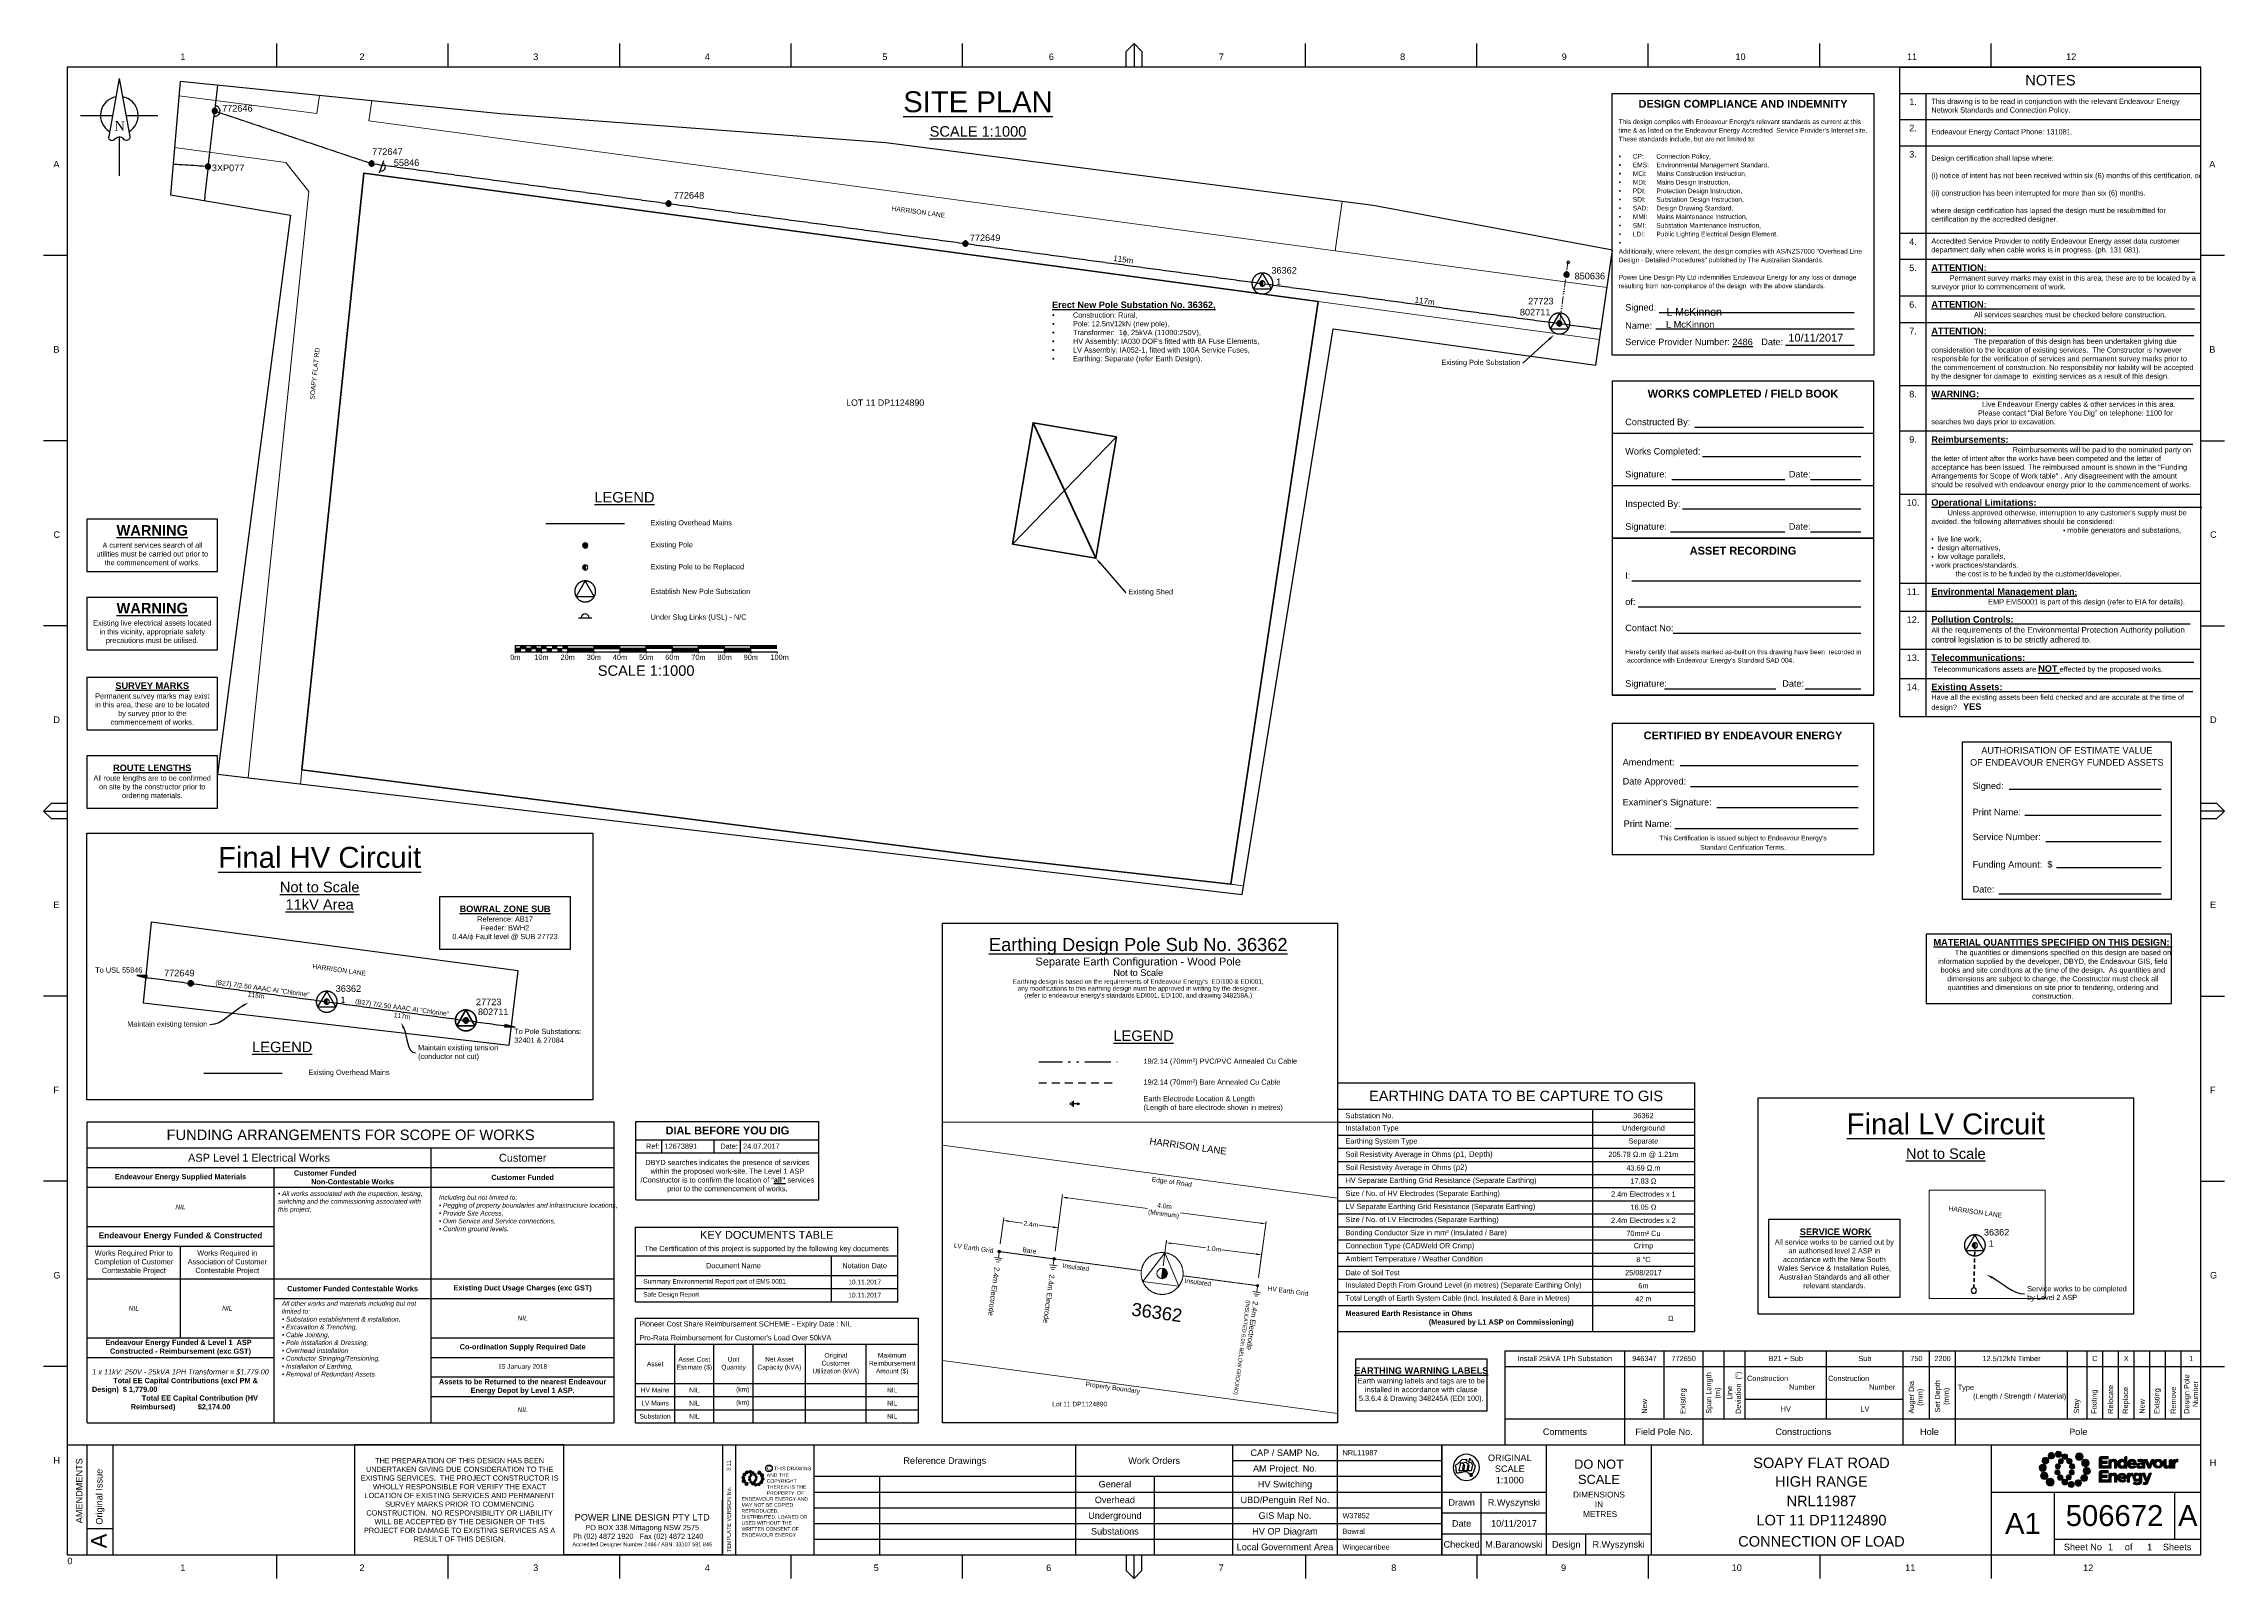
# Paper-space layout 'Retic' of a CAD drawing. Header units: metres, sheet in millimetres. Extents: x -9 to 824, y -9 to 577.
# The model-space entities are those that its viewports show. They can reach past a viewport. Long polylines and large blocks are cut down to what shows.
import ezdxf
from ezdxf import colors
from ezdxf.entities.mleader import LeaderData, LeaderLine
from ezdxf.enums import TextEntityAlignment as Align
from ezdxf.math import Vec2, Vec3

# ---------------------------------------------------------------- set-up
doc = ezdxf.new("R2010")
doc.units = ezdxf.units.M
for name, pattern in [('Cable Exist OH', [1, 1, 0]), ('Dash', [5, 3, -2]), ('PHANTOM', [6.15, 3, -0.75, 0.3, -0.75, 0.3, -0.75, 0.3]), ('PHANTOMX2', [6.6, 3, -0.75, 0.2, -0.75, 0.2, -0.75, 0.2, -0.75])]:
    doc.linetypes.add(name, pattern=pattern)
doc.layers.get('0').update_dxf_attribs({"color": 6})
for name, color, linetype, lineweight in [('_User Miscellaneous3', 51, 'Continuous', 13), ('_User Miscellaneous7', 3, 'Continuous', 13), ('_User_HV_Exist', 1, 'Continuous', 35), ('_User_LV_Exist', 5, 'Continuous', 35), ('Cadastre Land Parcels_SP_EXT', 118, 'Continuous', 15), ('Cadastre Roads_SP_EXT', 218, 'Continuous', 15), ('Mains_HV_EXT', 13, 'Continuous', 25), ('Services_SP_EXT', 42, 'PHANTOMX2', 20)]:
    doc.layers.add(name, color=color, linetype=linetype, lineweight=lineweight)
for name, color, linetype in [('Equip_SP_HV_EXT', 7, 'Continuous'), ('Notes', 7, 'Continuous'), ('Notes_SP_MISC', 7, 'Continuous'), ('Sub_SP_TR_HV_LV_EXT', 7, 'Continuous'), ('Sub_SP_TR_HV_LV_SL_LS_NEW', 2, 'Continuous'), ('SupportsOH_SP_TR_HV_LV_SL_EXT', 7, 'Continuous'), ('SupportsOH_SP_TR_HV_LV_SL_NEW', 2, 'Continuous')]:
    doc.layers.add(name, color=color, linetype=linetype)
doc.layers.add('Viewports', color=6, linetype='Continuous', plot=False)
doc.styles.add('ARIAL', font='arial.ttf', dxfattribs={"height": 2})
doc.styles.add('iecARIAL', font='arial.ttf', dxfattribs={"height": 2})
doc.styles.add('iecNAME', font='times.ttf')
doc.styles.add('ieISOCP', font='arial.ttf', dxfattribs={"height": 1.5})
doc.styles.add('POLE_LABEL', font='arial.ttf', dxfattribs={"height": 2})
doc.styles.add('SLCP_LABEL', font='arial.ttf', dxfattribs={"height": 2})
doc.styles.get("Standard").update_dxf_attribs({"font": 'arial.ttf'})
doc.dimstyles.new('1.8mm_1_50 (Earthing)', dxfattribs={"dimtxt": 0.09, "dimasz": 0.1, "dimexe": 0.05, "dimexo": 0.15, "dimgap": 0.025, "dimtad": 0, "dimtoh": 1, "dimdec": 3, "dimlfac": -1, "dimzin": 12, "dimdsep": 46, "dimtxsty": 'Standard', "dimcen": 1, "dimclrd": 7, "dimclre": 7, "dimclrt": 7, "dimadec": 3, "dimazin": 2, "dimtfac": 1, "dimtdec": 3, "dimtmove": 0, "dimatfit": 3, "dimfxl": 1, "dimtolj": 1, "dimtzin": 0, "dimlwd": -1, "dimlwe": -1, "dimarcsym": 0})

# ---------------------------------------------------------------- blocks, each defined once
blk = doc.blocks.new('EE_LOGO_SMALL')
at = {"layer": 'Notes'}
h = blk.add_hatch(color=256, dxfattribs=at)
edge = h.paths.add_edge_path()
edge.add_spline(control_points=[(-8.4, 2), (-9.2, 2), (-9.8, 1.4), (-9.8, 0.7), (-9.9, -0.1), (-9.3, -0.7), (-8.6, -0.8), (-7.8, -0.8), (-7.2, -0.2), (-7.1, 0.5), (-7.1, 1.3), (-7.7, 1.9), (-8.4, 2)], knot_values=[0, 0, 0, 0, 1, 1, 1, 2, 2, 2, 3, 3, 3, 4, 4, 4, 4], degree=3, periodic=0)
h = blk.add_hatch(color=256, dxfattribs=at)
edge = h.paths.add_edge_path()
edge.add_spline(control_points=[(-6.8, 4.5), (-7.4, 4.8), (-8.2, 4.6), (-8.6, 4), (-8.9, 3.4), (-8.7, 2.6), (-8.1, 2.2), (-7.5, 1.9), (-6.7, 2.1), (-6.3, 2.7), (-6, 3.3), (-6.2, 4.1), (-6.8, 4.5)], knot_values=[0, 0, 0, 0, 1, 1, 1, 2, 2, 2, 3, 3, 3, 4, 4, 4, 4], degree=3, periodic=0)
h = blk.add_hatch(color=256, dxfattribs=at)
edge = h.paths.add_edge_path()
edge.add_spline(control_points=[(-4.2, 5.9), (-4.6, 6.5), (-5.3, 6.6), (-5.9, 6.3), (-6.4, 5.9), (-6.6, 5.1), (-6.2, 4.6), (-5.9, 4), (-5.1, 3.8), (-4.6, 4.2), (-4, 4.6), (-3.8, 5.3), (-4.2, 5.9)], knot_values=[0, 0, 0, 0, 1, 1, 1, 2, 2, 2, 3, 3, 3, 4, 4, 4, 4], degree=3, periodic=0)
h = blk.add_hatch(color=256, dxfattribs=at)
edge = h.paths.add_edge_path()
edge.add_spline(control_points=[(-1.3, 5.9), (-1.4, 6.5), (-2, 7), (-2.6, 6.9), (-3.3, 6.9), (-3.7, 6.3), (-3.7, 5.6), (-3.6, 5), (-3, 4.5), (-2.4, 4.6), (-1.7, 4.7), (-1.3, 5.2), (-1.3, 5.9)], knot_values=[0, 0, 0, 0, 1, 1, 1, 2, 2, 2, 3, 3, 3, 4, 4, 4, 4], degree=3, periodic=0)
h = blk.add_hatch(color=256, dxfattribs=at)
edge = h.paths.add_edge_path()
edge.add_spline(control_points=[(-2.5, 2.1), (-3, 2.2), (-3.5, 1.9), (-3.6, 1.3), (-3.7, 0.8), (-3.4, 0.3), (-2.9, 0.2), (-2.4, 0.1), (-1.9, 0.4), (-1.8, 0.9), (-1.7, 1.5), (-2, 2), (-2.5, 2.1)], knot_values=[0, 0, 0, 0, 1, 1, 1, 2, 2, 2, 3, 3, 3, 4, 4, 4, 4], degree=3, periodic=0)
h = blk.add_hatch(color=256, dxfattribs=at)
edge = h.paths.add_edge_path()
edge.add_spline(control_points=[(1, 4.9), (1, 4.3), (0.5, 3.8), (-0.1, 3.8), (-0.7, 3.8), (-1.2, 4.3), (-1.2, 4.9), (-1.2, 5.5), (-0.7, 6), (-0.1, 6), (0.5, 6), (1, 5.5), (1, 4.9)], knot_values=[0, 0, 0, 0, 1, 1, 1, 2, 2, 2, 3, 3, 3, 4, 4, 4, 4], degree=3, periodic=0)
edge = h.paths.add_edge_path()
edge.add_spline(control_points=[(-1.4, 4), (-1.9, 4.1), (-2.4, 3.8), (-2.5, 3.3), (-2.6, 2.7), (-2.3, 2.2), (-1.8, 2.1), (-1.3, 2), (-0.7, 2.3), (-0.6, 2.9), (-0.5, 3.4), (-0.9, 3.9), (-1.4, 4)], knot_values=[0, 0, 0, 0, 1, 1, 1, 2, 2, 2, 3, 3, 3, 4, 4, 4, 4], degree=3, periodic=0)
h = blk.add_hatch(color=256, dxfattribs=at)
edge = h.paths.add_edge_path()
edge.add_spline(control_points=[(2.3, 2.4), (2.8, 2.8), (2.8, 3.4), (2.4, 3.9), (2, 4.3), (1.4, 4.3), (0.9, 3.9), (0.5, 3.6), (0.5, 2.9), (0.9, 2.5), (1.2, 2), (1.9, 2), (2.3, 2.4)], knot_values=[0, 0, 0, 0, 1, 1, 1, 2, 2, 2, 3, 3, 3, 4, 4, 4, 4], degree=3, periodic=0)
edge = h.paths.add_edge_path()
edge.add_spline(control_points=[(1, 4.9), (1, 4.3), (0.5, 3.8), (-0.1, 3.8), (-0.7, 3.8), (-1.2, 4.3), (-1.2, 4.9), (-1.2, 5.5), (-0.7, 6), (-0.1, 6), (0.5, 6), (1, 5.5), (1, 4.9)], knot_values=[0, 0, 0, 0, 1, 1, 1, 2, 2, 2, 3, 3, 3, 4, 4, 4, 4], degree=3, periodic=0)
h = blk.add_hatch(color=256, dxfattribs=at)
edge = h.paths.add_edge_path()
edge.add_spline(control_points=[(1, 4.9), (1, 4.3), (0.5, 3.8), (-0.1, 3.8), (-0.7, 3.8), (-1.2, 4.3), (-1.2, 4.9), (-1.2, 5.5), (-0.7, 6), (-0.1, 6), (0.5, 6), (1, 5.5), (1, 4.9)], knot_values=[0, 0, 0, 0, 1, 1, 1, 2, 2, 2, 3, 3, 3, 4, 4, 4, 4], degree=3, periodic=0)
edge = h.paths.add_edge_path(flags=16)
edge.add_spline(control_points=[(1, 4.9), (1, 4.3), (0.5, 3.8), (-0.1, 3.8), (-0.7, 3.8), (-1.2, 4.3), (-1.2, 4.9), (-1.2, 5.5), (-0.7, 6), (-0.1, 6), (0.5, 6), (1, 5.5), (1, 4.9)], knot_values=[0, 0, 0, 0, 1, 1, 1, 2, 2, 2, 3, 3, 3, 4, 4, 4, 4], degree=3, periodic=0)
h = blk.add_hatch(color=256, dxfattribs=at)
edge = h.paths.add_edge_path()
edge.add_spline(control_points=[(3, 0.2), (3.5, 0.3), (3.8, 0.9), (3.7, 1.4), (3.6, 1.9), (3, 2.3), (2.5, 2.1), (1.9, 2), (1.6, 1.4), (1.8, 0.9), (1.9, 0.4), (2.5, 0.1), (3, 0.2)], knot_values=[0, 0, 0, 0, 1, 1, 1, 2, 2, 2, 3, 3, 3, 4, 4, 4, 4], degree=3, periodic=0)
h = blk.add_hatch(color=256, dxfattribs=at)
edge = h.paths.add_edge_path()
edge.add_spline(control_points=[(7, 4.9), (7, 4), (6.3, 3.4), (5.5, 3.4), (4.6, 3.4), (4, 4), (4, 4.9), (4, 5.7), (4.6, 6.4), (5.5, 6.4), (6.3, 6.4), (7, 5.7), (7, 4.9)], knot_values=[0, 0, 0, 0, 1, 1, 1, 2, 2, 2, 3, 3, 3, 4, 4, 4, 4], degree=3, periodic=0)
h = blk.add_hatch(color=256, dxfattribs=at)
edge = h.paths.add_edge_path()
edge.add_spline(control_points=[(8.4, 1.1), (9.1, 1.5), (9.4, 2.3), (9.1, 3), (8.8, 3.7), (7.9, 4.1), (7.2, 3.8), (6.5, 3.4), (6.2, 2.6), (6.5, 1.9), (6.8, 1.2), (7.7, 0.8), (8.4, 1.1)], knot_values=[0, 0, 0, 0, 1, 1, 1, 2, 2, 2, 3, 3, 3, 4, 4, 4, 4], degree=3, periodic=0)
h = blk.add_hatch(color=256, dxfattribs=at)
edge = h.paths.add_edge_path()
edge.add_spline(control_points=[(8.3, -1.9), (9, -1.9), (9.7, -1.4), (9.7, -0.6), (9.7, 0.1), (9.2, 0.8), (8.4, 0.8), (7.7, 0.8), (7, 0.3), (7, -0.5), (6.9, -1.2), (7.5, -1.9), (8.3, -1.9)], knot_values=[0, 0, 0, 0, 1, 1, 1, 2, 2, 2, 3, 3, 3, 4, 4, 4, 4], degree=3, periodic=0)
h = blk.add_hatch(color=256, dxfattribs=at)
edge = h.paths.add_edge_path()
edge.add_spline(control_points=[(-8.5, -1.1), (-9.2, -1.4), (-9.6, -2.3), (-9.3, -3), (-8.9, -3.7), (-8.1, -4), (-7.4, -3.7), (-6.7, -3.4), (-6.3, -2.5), (-6.6, -1.8), (-7, -1.1), (-7.8, -0.8), (-8.5, -1.1)], knot_values=[0, 0, 0, 0, 1, 1, 1, 2, 2, 2, 3, 3, 3, 4, 4, 4, 4], degree=3, periodic=0)
h = blk.add_hatch(color=256, dxfattribs=at)
edge = h.paths.add_edge_path()
edge.add_spline(control_points=[(-7.1, -4.8), (-7.1, -4), (-6.5, -3.3), (-5.6, -3.3), (-4.8, -3.3), (-4.1, -4), (-4.1, -4.8), (-4.1, -5.7), (-4.8, -6.3), (-5.6, -6.3), (-6.5, -6.3), (-7.1, -5.7), (-7.1, -4.8)], knot_values=[0, 0, 0, 0, 1, 1, 1, 2, 2, 2, 3, 3, 3, 4, 4, 4, 4], degree=3, periodic=0)
h = blk.add_hatch(color=256, dxfattribs=at)
edge = h.paths.add_edge_path()
edge.add_spline(control_points=[(-3.1, -0.2), (-3.7, -0.3), (-4, -0.8), (-3.8, -1.4), (-3.7, -1.9), (-3.2, -2.2), (-2.6, -2.1), (-2.1, -1.9), (-1.8, -1.4), (-1.9, -0.9), (-2.1, -0.3), (-2.6, 0), (-3.1, -0.2)], knot_values=[0, 0, 0, 0, 1, 1, 1, 2, 2, 2, 3, 3, 3, 4, 4, 4, 4], degree=3, periodic=0)
h = blk.add_hatch(color=256, dxfattribs=at)
edge = h.paths.add_edge_path()
edge.add_spline(control_points=[(-2.5, -2.3), (-2.9, -2.7), (-3, -3.4), (-2.6, -3.8), (-2.2, -4.2), (-1.5, -4.3), (-1.1, -3.9), (-0.7, -3.5), (-0.6, -2.8), (-1, -2.4), (-1.4, -2), (-2, -1.9), (-2.5, -2.3)], knot_values=[0, 0, 0, 0, 1, 1, 1, 2, 2, 2, 3, 3, 3, 4, 4, 4, 4], degree=3, periodic=0)
h = blk.add_hatch(color=256, dxfattribs=at)
edge = h.paths.add_edge_path()
edge.add_spline(control_points=[(-1.2, -4.8), (-1.2, -4.2), (-0.7, -3.7), (-0.1, -3.7), (0.5, -3.7), (1, -4.2), (1, -4.8), (1, -5.4), (0.5, -5.9), (-0.1, -5.9), (-0.7, -5.9), (-1.2, -5.4), (-1.2, -4.8)], knot_values=[0, 0, 0, 0, 1, 1, 1, 2, 2, 2, 3, 3, 3, 4, 4, 4, 4], degree=3, periodic=0)
h = blk.add_hatch(color=256, dxfattribs=at)
edge = h.paths.add_edge_path()
edge.add_spline(control_points=[(1.2, -3.9), (1.7, -4.1), (2.2, -3.7), (2.3, -3.2), (2.5, -2.7), (2.1, -2.2), (1.6, -2.1), (1.1, -2), (0.6, -2.3), (0.5, -2.8), (0.4, -3.3), (0.7, -3.8), (1.2, -3.9)], knot_values=[0, 0, 0, 0, 1, 1, 1, 2, 2, 2, 3, 3, 3, 4, 4, 4, 4], degree=3, periodic=0)
h = blk.add_hatch(color=256, dxfattribs=at)
edge = h.paths.add_edge_path()
edge.add_spline(control_points=[(1.2, -5.8), (1.3, -6.5), (1.8, -6.9), (2.5, -6.9), (3.1, -6.8), (3.6, -6.2), (3.5, -5.6), (3.4, -5), (2.9, -4.5), (2.2, -4.6), (1.6, -4.6), (1.1, -5.2), (1.2, -5.8)], knot_values=[0, 0, 0, 0, 1, 1, 1, 2, 2, 2, 3, 3, 3, 4, 4, 4, 4], degree=3, periodic=0)
h = blk.add_hatch(color=256, dxfattribs=at)
edge = h.paths.add_edge_path()
edge.add_spline(control_points=[(2.4, -2), (2.9, -2.1), (3.4, -1.8), (3.5, -1.3), (3.6, -0.8), (3.3, -0.3), (2.8, -0.2), (2.2, -0.1), (1.7, -0.4), (1.6, -0.9), (1.5, -1.4), (1.8, -1.9), (2.4, -2)], knot_values=[0, 0, 0, 0, 1, 1, 1, 2, 2, 2, 3, 3, 3, 4, 4, 4, 4], degree=3, periodic=0)
h = blk.add_hatch(color=256, dxfattribs=at)
edge = h.paths.add_edge_path()
edge.add_spline(control_points=[(4, -5.8), (4.4, -6.4), (5.2, -6.6), (5.7, -6.2), (6.3, -5.8), (6.5, -5.1), (6.1, -4.5), (5.7, -4), (5, -3.8), (4.4, -4.2), (3.8, -4.5), (3.7, -5.3), (4, -5.8)], knot_values=[0, 0, 0, 0, 1, 1, 1, 2, 2, 2, 3, 3, 3, 4, 4, 4, 4], degree=3, periodic=0)
h = blk.add_hatch(color=256, dxfattribs=at)
edge = h.paths.add_edge_path()
edge.add_spline(control_points=[(6.7, -4.4), (7.3, -4.8), (8.1, -4.6), (8.4, -4), (8.8, -3.3), (8.6, -2.6), (8, -2.2), (7.3, -1.8), (6.6, -2.1), (6.2, -2.7), (5.8, -3.3), (6, -4.1), (6.7, -4.4)], knot_values=[0, 0, 0, 0, 1, 1, 1, 2, 2, 2, 3, 3, 3, 4, 4, 4, 4], degree=3, periodic=0)
at = {"layer": 'Notes', "lineweight": 0}
for points in [[(1.8, 2.1), (1.8, 2.1)], [(-2, -2.1), (-2, -2.1)]]:
    blk.add_lwpolyline(points, dxfattribs=at)
for points in [[(-8.4, 2), (-9.2, 2), (-9.8, 1.4), (-9.8, 0.7), (-9.9, -0.1), (-9.3, -0.7), (-8.6, -0.8), (-7.8, -0.8), (-7.2, -0.2), (-7.1, 0.5), (-7.1, 1.3), (-7.7, 1.9), (-8.4, 2)], [(-6.8, 4.5), (-7.4, 4.8), (-8.2, 4.6), (-8.6, 4), (-8.9, 3.4), (-8.7, 2.6), (-8.1, 2.2), (-7.5, 1.9), (-6.7, 2.1), (-6.3, 2.7), (-6, 3.3), (-6.2, 4.1), (-6.8, 4.5)], [(-4.2, 5.9), (-4.6, 6.5), (-5.3, 6.6), (-5.9, 6.3), (-6.4, 5.9), (-6.6, 5.1), (-6.2, 4.6), (-5.9, 4), (-5.1, 3.8), (-4.6, 4.2), (-4, 4.6), (-3.8, 5.3), (-4.2, 5.9)], [(-1.3, 5.9), (-1.4, 6.5), (-2, 7), (-2.6, 6.9), (-3.3, 6.9), (-3.7, 6.3), (-3.7, 5.6), (-3.6, 5), (-3, 4.5), (-2.4, 4.6), (-1.7, 4.7), (-1.3, 5.2), (-1.3, 5.9)], [(-2.5, 2.1), (-3, 2.2), (-3.5, 1.9), (-3.6, 1.3), (-3.7, 0.8), (-3.4, 0.3), (-2.9, 0.2), (-2.4, 0.1), (-1.9, 0.4), (-1.8, 0.9), (-1.7, 1.5), (-2, 2), (-2.5, 2.1)], [(-1.4, 4), (-1.9, 4.1), (-2.4, 3.8), (-2.5, 3.3), (-2.6, 2.7), (-2.3, 2.2), (-1.8, 2.1), (-1.3, 2), (-0.7, 2.3), (-0.6, 2.9), (-0.5, 3.4), (-0.9, 3.9), (-1.4, 4)], [(1, 4.9), (1, 4.3), (0.5, 3.8), (-0.1, 3.8), (-0.7, 3.8), (-1.2, 4.3), (-1.2, 4.9), (-1.2, 5.5), (-0.7, 6), (-0.1, 6), (0.5, 6), (1, 5.5), (1, 4.9)], [(1, 4.9), (1, 4.3), (0.5, 3.8), (-0.1, 3.8), (-0.7, 3.8), (-1.2, 4.3), (-1.2, 4.9), (-1.2, 5.5), (-0.7, 6), (-0.1, 6), (0.5, 6), (1, 5.5), (1, 4.9)], [(2.3, 2.4), (2.8, 2.8), (2.8, 3.4), (2.4, 3.9), (2, 4.3), (1.4, 4.3), (0.9, 3.9), (0.5, 3.6), (0.5, 2.9), (0.9, 2.5), (1.2, 2), (1.9, 2), (2.3, 2.4)], [(3, 0.2), (3.5, 0.3), (3.8, 0.9), (3.7, 1.4), (3.6, 1.9), (3, 2.3), (2.5, 2.1), (1.9, 2), (1.6, 1.4), (1.8, 0.9), (1.9, 0.4), (2.5, 0.1), (3, 0.2)], [(7, 4.9), (7, 4), (6.3, 3.4), (5.5, 3.4), (4.6, 3.4), (4, 4), (4, 4.9), (4, 5.7), (4.6, 6.4), (5.5, 6.4), (6.3, 6.4), (7, 5.7), (7, 4.9)], [(8.4, 1.1), (9.1, 1.5), (9.4, 2.3), (9.1, 3), (8.8, 3.7), (7.9, 4.1), (7.2, 3.8), (6.5, 3.4), (6.2, 2.6), (6.5, 1.9), (6.8, 1.2), (7.7, 0.8), (8.4, 1.1)], [(8.3, -1.9), (9, -1.9), (9.7, -1.4), (9.7, -0.6), (9.7, 0.1), (9.2, 0.8), (8.4, 0.8), (7.7, 0.8), (7, 0.3), (7, -0.5), (6.9, -1.2), (7.5, -1.9), (8.3, -1.9)], [(-8.5, -1.1), (-9.2, -1.4), (-9.6, -2.3), (-9.3, -3), (-8.9, -3.7), (-8.1, -4), (-7.4, -3.7), (-6.7, -3.4), (-6.3, -2.5), (-6.6, -1.8), (-7, -1.1), (-7.8, -0.8), (-8.5, -1.1)], [(-7.1, -4.8), (-7.1, -4), (-6.5, -3.3), (-5.6, -3.3), (-4.8, -3.3), (-4.1, -4), (-4.1, -4.8), (-4.1, -5.7), (-4.8, -6.3), (-5.6, -6.3), (-6.5, -6.3), (-7.1, -5.7), (-7.1, -4.8)], [(-3.1, -0.2), (-3.7, -0.3), (-4, -0.8), (-3.8, -1.4), (-3.7, -1.9), (-3.2, -2.2), (-2.6, -2.1), (-2.1, -1.9), (-1.8, -1.4), (-1.9, -0.9), (-2.1, -0.3), (-2.6, 0), (-3.1, -0.2)], [(-2.5, -2.3), (-2.9, -2.7), (-3, -3.4), (-2.6, -3.8), (-2.2, -4.2), (-1.5, -4.3), (-1.1, -3.9), (-0.7, -3.5), (-0.6, -2.8), (-1, -2.4), (-1.4, -2), (-2, -1.9), (-2.5, -2.3)], [(-1.2, -4.8), (-1.2, -4.2), (-0.7, -3.7), (-0.1, -3.7), (0.5, -3.7), (1, -4.2), (1, -4.8), (1, -5.4), (0.5, -5.9), (-0.1, -5.9), (-0.7, -5.9), (-1.2, -5.4), (-1.2, -4.8)], [(1.2, -3.9), (1.7, -4.1), (2.2, -3.7), (2.3, -3.2), (2.5, -2.7), (2.1, -2.2), (1.6, -2.1), (1.1, -2), (0.6, -2.3), (0.5, -2.8), (0.4, -3.3), (0.7, -3.8), (1.2, -3.9)], [(1.2, -5.8), (1.3, -6.5), (1.8, -6.9), (2.5, -6.9), (3.1, -6.8), (3.6, -6.2), (3.5, -5.6), (3.4, -5), (2.9, -4.5), (2.2, -4.6), (1.6, -4.6), (1.1, -5.2), (1.2, -5.8)], [(2.4, -2), (2.9, -2.1), (3.4, -1.8), (3.5, -1.3), (3.6, -0.8), (3.3, -0.3), (2.8, -0.2), (2.2, -0.1), (1.7, -0.4), (1.6, -0.9), (1.5, -1.4), (1.8, -1.9), (2.4, -2)], [(4, -5.8), (4.4, -6.4), (5.2, -6.6), (5.7, -6.2), (6.3, -5.8), (6.5, -5.1), (6.1, -4.5), (5.7, -4), (5, -3.8), (4.4, -4.2), (3.8, -4.5), (3.7, -5.3), (4, -5.8)], [(6.7, -4.4), (7.3, -4.8), (8.1, -4.6), (8.4, -4), (8.8, -3.3), (8.6, -2.6), (8, -2.2), (7.3, -1.8), (6.6, -2.1), (6.2, -2.7), (5.8, -3.3), (6, -4.1), (6.7, -4.4)]]:
    blk.add_open_spline(points, degree=3, knots=[0, 0, 0, 0, 1, 1, 1, 2, 2, 2, 3, 3, 3, 4, 4, 4, 4], dxfattribs=at)
blk = doc.blocks.new('EE_COPYRIGHT_A1')
at = {"layer": 'Notes'}
blk.add_circle((9.53, -0.82), 1.15, dxfattribs=at)
at = {"xscale": 0.4, "yscale": 0.4, "zscale": 0.4}
blk.add_blockref('EE_LOGO_SMALL', (3.96, -4.29), dxfattribs=at)
at = {"layer": 'Notes', "insert": (0, 0), "char_height": 1.25, "width": 24.1208, "attachment_point": 1, "style": 'ARIAL'}
blk.add_mtext('\\pt8.75;               ^I{\\H1.2x;C } THIS DRAWING\\P\\pi-8.75,l8.75,t8.75,20;       ^IAND THE ^I\\P\\pi0,t8.75;COPYRIGHT\\P\\pi-8.75,t1.25,8.75;^I^ITHEREIN IS THE PROPERTY  OF \\P\\pi0,l0,t1.25;ENDEAVOUR ENERGY AND MAY NOT BE COPIED, REPRODUCED, DISTRIBUTED, LOANED OR USED WITHOUT THE WRITTEN CONSENT OF ENDEAVOUR ENERGY', dxfattribs=at)
blk = doc.blocks.new('EE_LOGO')
h = blk.add_hatch(color=256)
edge = h.paths.add_edge_path()
edge.add_spline(control_points=[(-25.34, 1.94), (-26.08, 1.98), (-26.72, 1.41), (-26.77, 0.66), (-26.81, -0.09), (-26.24, -0.72), (-25.49, -0.77), (-24.74, -0.81), (-24.1, -0.24), (-24.06, 0.51), (-24.02, 1.25), (-24.59, 1.89), (-25.34, 1.94)], knot_values=[0, 0, 0, 0, 1, 1, 1, 2, 2, 2, 3, 3, 3, 4, 4, 4, 4], degree=3, periodic=0)
h = blk.add_hatch(color=256)
edge = h.paths.add_edge_path()
edge.add_spline(control_points=[(-23.73, 4.46), (-24.34, 4.81), (-25.13, 4.61), (-25.49, 3.99), (-25.85, 3.38), (-25.64, 2.59), (-25.03, 2.23), (-24.41, 1.87), (-23.63, 2.08), (-23.27, 2.69), (-22.91, 3.31), (-23.12, 4.1), (-23.73, 4.46)], knot_values=[0, 0, 0, 0, 1, 1, 1, 2, 2, 2, 3, 3, 3, 4, 4, 4, 4], degree=3, periodic=0)
h = blk.add_hatch(color=256)
edge = h.paths.add_edge_path()
edge.add_spline(control_points=[(-21.12, 5.87), (-21.48, 6.44), (-22.24, 6.61), (-22.81, 6.24), (-23.37, 5.88), (-23.54, 5.12), (-23.17, 4.55), (-22.81, 3.98), (-22.05, 3.82), (-21.48, 4.19), (-20.92, 4.55), (-20.75, 5.31), (-21.12, 5.87)], knot_values=[0, 0, 0, 0, 1, 1, 1, 2, 2, 2, 3, 3, 3, 4, 4, 4, 4], degree=3, periodic=0)
h = blk.add_hatch(color=256)
edge = h.paths.add_edge_path()
edge.add_spline(control_points=[(-19.43, 2.06), (-19.94, 2.17), (-20.44, 1.84), (-20.55, 1.33), (-20.66, 0.82), (-20.34, 0.32), (-19.83, 0.21), (-19.32, 0.1), (-18.81, 0.42), (-18.71, 0.93), (-18.59, 1.44), (-18.92, 1.95), (-19.43, 2.06)], knot_values=[0, 0, 0, 0, 1, 1, 1, 2, 2, 2, 3, 3, 3, 4, 4, 4, 4], degree=3, periodic=0)
h = blk.add_hatch(color=256)
edge = h.paths.add_edge_path()
edge.add_spline(control_points=[(-18.27, 5.87), (-18.34, 6.5), (-18.91, 6.97), (-19.54, 6.9), (-20.18, 6.84), (-20.65, 6.27), (-20.58, 5.63), (-20.52, 4.99), (-19.95, 4.53), (-19.31, 4.59), (-18.67, 4.66), (-18.21, 5.23), (-18.27, 5.87)], knot_values=[0, 0, 0, 0, 1, 1, 1, 2, 2, 2, 3, 3, 3, 4, 4, 4, 4], degree=3, periodic=0)
h = blk.add_hatch(color=256)
edge = h.paths.add_edge_path()
edge.add_spline(control_points=[(-15.91, 4.86), (-15.91, 4.26), (-16.4, 3.77), (-17, 3.77), (-17.6, 3.77), (-18.08, 4.26), (-18.08, 4.86), (-18.08, 5.46), (-17.6, 5.95), (-17, 5.95), (-16.4, 5.95), (-15.91, 5.46), (-15.91, 4.86)], knot_values=[0, 0, 0, 0, 1, 1, 1, 2, 2, 2, 3, 3, 3, 4, 4, 4, 4], degree=3, periodic=0)
edge = h.paths.add_edge_path()
edge.add_spline(control_points=[(-18.29, 3.97), (-18.8, 4.08), (-19.3, 3.76), (-19.41, 3.25), (-19.52, 2.74), (-19.2, 2.23), (-18.69, 2.12), (-18.18, 2.01), (-17.67, 2.33), (-17.56, 2.84), (-17.45, 3.35), (-17.78, 3.86), (-18.29, 3.97)], knot_values=[0, 0, 0, 0, 1, 1, 1, 2, 2, 2, 3, 3, 3, 4, 4, 4, 4], degree=3, periodic=0)
h = blk.add_hatch(color=256)
edge = h.paths.add_edge_path()
edge.add_spline(control_points=[(-14.59, 2.36), (-14.16, 2.75), (-14.12, 3.41), (-14.51, 3.84), (-14.89, 4.27), (-15.55, 4.31), (-15.99, 3.93), (-16.42, 3.54), (-16.46, 2.88), (-16.07, 2.45), (-15.69, 2.01), (-15.02, 1.98), (-14.59, 2.36)], knot_values=[0, 0, 0, 0, 1, 1, 1, 2, 2, 2, 3, 3, 3, 4, 4, 4, 4], degree=3, periodic=0)
edge = h.paths.add_edge_path()
edge.add_spline(control_points=[(-15.91, 4.86), (-15.91, 4.26), (-16.4, 3.77), (-17, 3.77), (-17.6, 3.77), (-18.08, 4.26), (-18.08, 4.86), (-18.08, 5.46), (-17.6, 5.95), (-17, 5.95), (-16.4, 5.95), (-15.91, 5.46), (-15.91, 4.86)], knot_values=[0, 0, 0, 0, 1, 1, 1, 2, 2, 2, 3, 3, 3, 4, 4, 4, 4], degree=3, periodic=0)
h = blk.add_hatch(color=256)
edge = h.paths.add_edge_path()
edge.add_spline(control_points=[(-15.91, 4.86), (-15.91, 4.26), (-16.4, 3.77), (-17, 3.77), (-17.6, 3.77), (-18.08, 4.26), (-18.08, 4.86), (-18.08, 5.46), (-17.6, 5.95), (-17, 5.95), (-16.4, 5.95), (-15.91, 5.46), (-15.91, 4.86)], knot_values=[0, 0, 0, 0, 1, 1, 1, 2, 2, 2, 3, 3, 3, 4, 4, 4, 4], degree=3, periodic=0)
edge = h.paths.add_edge_path(flags=16)
edge.add_spline(control_points=[(-15.91, 4.86), (-15.91, 4.26), (-16.4, 3.77), (-17, 3.77), (-17.6, 3.77), (-18.08, 4.26), (-18.08, 4.86), (-18.08, 5.46), (-17.6, 5.95), (-17, 5.95), (-16.4, 5.95), (-15.91, 5.46), (-15.91, 4.86)], knot_values=[0, 0, 0, 0, 1, 1, 1, 2, 2, 2, 3, 3, 3, 4, 4, 4, 4], degree=3, periodic=0)
h = blk.add_hatch(color=256)
edge = h.paths.add_edge_path()
edge.add_spline(control_points=[(-13.94, 0.18), (-13.41, 0.32), (-13.09, 0.87), (-13.23, 1.4), (-13.37, 1.93), (-13.92, 2.25), (-14.45, 2.11), (-14.98, 1.97), (-15.3, 1.42), (-15.16, 0.89), (-15.02, 0.36), (-14.47, 0.04), (-13.94, 0.18)], knot_values=[0, 0, 0, 0, 1, 1, 1, 2, 2, 2, 3, 3, 3, 4, 4, 4, 4], degree=3, periodic=0)
h = blk.add_hatch(color=256)
edge = h.paths.add_edge_path()
edge.add_spline(control_points=[(-9.93, 4.86), (-9.93, 4.03), (-10.61, 3.35), (-11.44, 3.35), (-12.28, 3.35), (-12.95, 4.03), (-12.95, 4.86), (-12.95, 5.69), (-12.28, 6.37), (-11.44, 6.37), (-10.61, 6.37), (-9.93, 5.69), (-9.93, 4.86)], knot_values=[0, 0, 0, 0, 1, 1, 1, 2, 2, 2, 3, 3, 3, 4, 4, 4, 4], degree=3, periodic=0)
h = blk.add_hatch(color=256)
edge = h.paths.add_edge_path()
edge.add_spline(control_points=[(-8.55, 1.13), (-7.83, 1.45), (-7.5, 2.29), (-7.82, 3.01), (-8.14, 3.73), (-8.98, 4.06), (-9.7, 3.74), (-10.42, 3.42), (-10.75, 2.58), (-10.43, 1.86), (-10.11, 1.14), (-9.27, 0.81), (-8.55, 1.13)], knot_values=[0, 0, 0, 0, 1, 1, 1, 2, 2, 2, 3, 3, 3, 4, 4, 4, 4], degree=3, periodic=0)
h = blk.add_hatch(color=256)
edge = h.paths.add_edge_path()
edge.add_spline(control_points=[(-8.66, -1.92), (-7.91, -1.96), (-7.27, -1.39), (-7.23, -0.64), (-7.19, 0.1), (-7.76, 0.74), (-8.51, 0.78), (-9.25, 0.83), (-9.89, 0.26), (-9.94, -0.49), (-9.98, -1.24), (-9.41, -1.88), (-8.66, -1.92)], knot_values=[0, 0, 0, 0, 1, 1, 1, 2, 2, 2, 3, 3, 3, 4, 4, 4, 4], degree=3, periodic=0)
h = blk.add_hatch(color=256)
edge = h.paths.add_edge_path()
edge.add_spline(control_points=[(-3.85, 0.44), (-3.85, 0.44), (-3.85, 4.25), (-3.85, 4.3), (-3.85, 4.35), (-3.85, 4.86), (-3.29, 4.86), (-2.74, 4.86), (-0.49, 4.86), (-0.49, 4.86), (-0.49, 4.86), (-0.49, 4), (-0.49, 4), (-0.49, 4), (-2.89, 4), (-2.89, 4), (-2.89, 4), (-2.89, 3.1), (-2.89, 3.1), (-2.89, 3.1), (-0.8, 3.1), (-0.8, 3.1), (-0.8, 3.1), (-0.8, 2.23), (-0.8, 2.23), (-0.8, 2.23), (-2.89, 2.23), (-2.89, 2.23), (-2.89, 2.23), (-2.89, 1.31), (-2.89, 1.31), (-2.89, 1.31), (-0.49, 1.31), (-0.49, 1.31), (-0.49, 1.31), (-0.49, 0.44), (-0.49, 0.44), (-0.49, 0.44), (-3.85, 0.44), (-3.85, 0.44)], knot_values=[0, 0, 0, 0, 1, 1, 1, 2, 2, 2, 3, 3, 3, 4, 4, 4, 5, 5, 5, 6, 6, 6, 7, 7, 7, 8, 8, 8, 9, 9, 9, 10, 10, 10, 11, 11, 11, 12, 12, 12, 13, 13, 13, 13], degree=3, periodic=0)
h = blk.add_hatch(color=256)
edge = h.paths.add_edge_path()
edge.add_spline(control_points=[(1.94, 0.44), (1.94, 0.44), (1.94, 2.33), (1.94, 2.33), (1.94, 2.78), (1.73, 3.02), (1.36, 3.02), (1, 3.02), (0.76, 2.78), (0.76, 2.33), (0.76, 2.33), (0.76, 0.44), (0.76, 0.44), (0.76, 0.44), (-0.2, 0.44), (-0.2, 0.44), (-0.2, 0.44), (-0.2, 3.21), (-0.2, 3.27), (-0.2, 3.33), (-0.2, 3.82), (0.36, 3.82), (0.76, 3.82), (0.76, 3.82), (0.76, 3.82), (0.76, 3.82), (0.76, 3.35), (0.76, 3.35), (0.98, 3.63), (1.27, 3.89), (1.75, 3.89), (2.48, 3.89), (2.9, 3.41), (2.9, 2.63), (2.9, 2.63), (2.9, 0.44), (2.9, 0.44), (2.9, 0.44), (1.94, 0.44), (1.94, 0.44)], knot_values=[0, 0, 0, 0, 1, 1, 1, 2, 2, 2, 3, 3, 3, 4, 4, 4, 5, 5, 5, 6, 6, 6, 7, 7, 7, 8, 8, 8, 9, 9, 9, 10, 10, 10, 11, 11, 11, 12, 12, 12, 13, 13, 13, 13], degree=3, periodic=0)
h = blk.add_hatch(color=256)
edge = h.paths.add_edge_path(flags=16)
edge.add_spline(control_points=[(5.8, 2.13), (5.8, 2.69), (5.43, 3.07), (4.98, 3.07), (4.53, 3.07), (4.15, 2.7), (4.15, 2.13), (4.15, 2.13), (4.15, 2.12), (4.15, 2.12), (4.15, 1.56), (4.53, 1.19), (4.98, 1.19), (5.43, 1.19), (5.8, 1.56), (5.8, 2.12), (5.8, 2.12), (5.8, 2.13), (5.8, 2.13)], knot_values=[0, 0, 0, 0, 1, 1, 1, 2, 2, 2, 3, 3, 3, 4, 4, 4, 5, 5, 5, 6, 6, 6, 6], degree=3, periodic=0)
edge = h.paths.add_edge_path()
edge.add_spline(control_points=[(5.79, 0.44), (5.79, 0.44), (5.79, 0.92), (5.79, 0.92), (5.55, 0.6), (5.23, 0.37), (4.73, 0.37), (3.94, 0.37), (3.19, 0.99), (3.19, 2.12), (3.19, 2.12), (3.19, 2.13), (3.19, 2.13), (3.19, 3.26), (3.93, 3.88), (4.73, 3.88), (5.24, 3.88), (5.56, 3.65), (5.79, 3.38), (5.79, 3.38), (5.79, 4.27), (5.79, 4.3), (5.79, 4.34), (5.79, 4.86), (6.34, 4.86), (6.73, 4.86), (6.75, 4.86), (6.75, 4.86), (6.75, 4.86), (6.75, 0.44), (6.75, 0.44), (6.75, 0.44), (5.79, 0.44), (5.79, 0.44)], knot_values=[0, 0, 0, 0, 1, 1, 1, 2, 2, 2, 3, 3, 3, 4, 4, 4, 5, 5, 5, 6, 6, 6, 7, 7, 7, 8, 8, 8, 9, 9, 9, 10, 10, 10, 11, 11, 11, 11], degree=3, periodic=0)
h = blk.add_hatch(color=256)
edge = h.paths.add_edge_path()
edge.add_spline(control_points=[(8.69, 3.89), (7.7, 3.89), (7.01, 3.09), (7.01, 2.13), (7.01, 2.13), (7.01, 2.12), (7.01, 2.12), (7.01, 1.08), (7.77, 0.37), (8.78, 0.37), (9.39, 0.37), (9.85, 0.61), (10.16, 1), (10.16, 1), (9.62, 1.48), (9.62, 1.48), (9.35, 1.24), (9.12, 1.14), (8.79, 1.14), (8.33, 1.13), (8, 1.49), (7.95, 1.86), (7.91, 2.18), (7.93, 2.29), (7.95, 2.43), (8.02, 2.85), (8.29, 3.12), (8.69, 3.12), (9.09, 3.12), (9.34, 2.83), (9.4, 2.4), (9.4, 2.4), (8.14, 2.4), (8.14, 2.4), (8.14, 2.4), (8.12, 1.8), (8.64, 1.8), (9.17, 1.8), (10.32, 1.8), (10.32, 1.8), (10.33, 1.89), (10.34, 1.95), (10.34, 2.04), (10.34, 2.04), (10.34, 2.05), (10.34, 2.05), (10.34, 3.01), (9.82, 3.89), (8.69, 3.89)], knot_values=[0, 0, 0, 0, 1, 1, 1, 2, 2, 2, 3, 3, 3, 4, 4, 4, 5, 5, 5, 6, 6, 6, 7, 7, 7, 8, 8, 8, 9, 9, 9, 10, 10, 10, 11, 11, 11, 12, 12, 12, 13, 13, 13, 14, 14, 14, 15, 15, 15, 16, 16, 16, 16], degree=3, periodic=0)
h = blk.add_hatch(color=256)
edge = h.paths.add_edge_path(flags=16)
edge.add_spline(control_points=[(12.69, 1.8), (12.53, 1.88), (12.31, 1.93), (12.08, 1.93), (11.67, 1.93), (11.42, 1.77), (11.42, 1.46), (11.42, 1.46), (11.42, 1.45), (11.42, 1.45), (11.42, 1.19), (11.63, 1.04), (11.94, 1.04), (12.39, 1.04), (12.69, 1.29), (12.69, 1.63), (12.69, 1.63), (12.69, 1.8), (12.69, 1.8)], knot_values=[0, 0, 0, 0, 1, 1, 1, 2, 2, 2, 3, 3, 3, 4, 4, 4, 5, 5, 5, 6, 6, 6, 6], degree=3, periodic=0)
edge = h.paths.add_edge_path()
edge.add_spline(control_points=[(12.67, 0.44), (12.67, 0.44), (12.67, 0.81), (12.67, 0.81), (12.44, 0.55), (12.12, 0.38), (11.65, 0.38), (11.01, 0.38), (10.49, 0.74), (10.49, 1.41), (10.49, 1.41), (10.49, 1.42), (10.49, 1.42), (10.49, 2.16), (11.05, 2.5), (11.85, 2.5), (12.19, 2.5), (12.44, 2.45), (12.68, 2.37), (12.68, 2.37), (12.68, 2.42), (12.68, 2.42), (12.68, 2.82), (12.43, 3.07), (11.95, 3.07), (11.59, 3.07), (11.33, 3), (11.02, 2.89), (11.02, 2.89), (10.78, 3.62), (10.78, 3.62), (11.15, 3.78), (11.52, 3.89), (12.09, 3.89), (13.14, 3.89), (13.6, 3.35), (13.6, 2.43), (13.6, 2.43), (13.6, 0.44), (13.6, 0.44), (13.6, 0.44), (12.67, 0.44), (12.67, 0.44)], knot_values=[0, 0, 0, 0, 1, 1, 1, 2, 2, 2, 3, 3, 3, 4, 4, 4, 5, 5, 5, 6, 6, 6, 7, 7, 7, 8, 8, 8, 9, 9, 9, 10, 10, 10, 11, 11, 11, 12, 12, 12, 13, 13, 13, 14, 14, 14, 14], degree=3, periodic=0)
h = blk.add_hatch(color=256)
edge = h.paths.add_edge_path()
edge.add_spline(control_points=[(15.71, 0.44), (15.71, 0.44), (14.84, 0.44), (14.84, 0.44), (14.84, 0.44), (13.51, 3.83), (13.51, 3.83), (13.51, 3.83), (14.53, 3.83), (14.53, 3.83), (14.53, 3.83), (15.28, 1.58), (15.28, 1.58), (15.28, 1.58), (15.86, 3.3), (15.86, 3.3), (15.86, 3.3), (16.02, 3.83), (16.4, 3.83), (16.78, 3.83), (17.04, 3.83), (17.04, 3.83), (17.04, 3.83), (15.71, 0.44), (15.71, 0.44)], knot_values=[0, 0, 0, 0, 1, 1, 1, 2, 2, 2, 3, 3, 3, 4, 4, 4, 5, 5, 5, 6, 6, 6, 7, 7, 7, 8, 8, 8, 8], degree=3, periodic=0)
h = blk.add_hatch(color=256)
edge = h.paths.add_edge_path(flags=16)
edge.add_spline(control_points=[(19.52, 2.16), (19.52, 2.66), (19.16, 3.09), (18.63, 3.09), (18.08, 3.09), (17.75, 2.67), (17.75, 2.17), (17.75, 2.17), (17.75, 2.16), (17.75, 2.16), (17.75, 1.66), (18.11, 1.22), (18.64, 1.22), (19.19, 1.22), (19.52, 1.65), (19.52, 2.15), (19.52, 2.15), (19.52, 2.16), (19.52, 2.16)], knot_values=[0, 0, 0, 0, 1, 1, 1, 2, 2, 2, 3, 3, 3, 4, 4, 4, 5, 5, 5, 6, 6, 6, 6], degree=3, periodic=0)
edge = h.paths.add_edge_path()
edge.add_spline(control_points=[(18.63, 0.4), (17.58, 0.4), (16.8, 1.17), (16.8, 2.15), (16.8, 2.15), (16.8, 2.16), (16.8, 2.16), (16.8, 3.13), (17.59, 3.92), (18.64, 3.92), (19.69, 3.92), (20.46, 3.14), (20.46, 2.17), (20.46, 2.17), (20.46, 2.16), (20.46, 2.16), (20.46, 1.19), (19.68, 0.4), (18.63, 0.4)], knot_values=[0, 0, 0, 0, 1, 1, 1, 2, 2, 2, 3, 3, 3, 4, 4, 4, 5, 5, 5, 6, 6, 6, 6], degree=3, periodic=0)
h = blk.add_hatch(color=256)
edge = h.paths.add_edge_path()
edge.add_spline(control_points=[(22.86, 0.44), (22.86, 0.44), (22.86, 0.92), (22.86, 0.92), (22.64, 0.64), (22.36, 0.38), (21.87, 0.38), (21.15, 0.38), (20.72, 0.86), (20.72, 1.63), (20.72, 1.63), (20.72, 3.22), (20.72, 3.27), (20.72, 3.32), (20.72, 3.82), (21.28, 3.82), (21.68, 3.82), (21.68, 3.82), (21.68, 3.82), (21.68, 3.82), (21.68, 1.94), (21.68, 1.94), (21.68, 1.48), (21.9, 1.25), (22.26, 1.25), (22.63, 1.25), (22.86, 1.48), (22.86, 1.94), (22.86, 1.94), (22.86, 3.2), (22.86, 3.27), (22.86, 3.34), (22.87, 3.82), (23.42, 3.82), (23.82, 3.82), (23.82, 3.82), (23.82, 3.82), (23.82, 3.82), (23.82, 0.44), (23.82, 0.44), (23.82, 0.44), (22.86, 0.44), (22.86, 0.44)], knot_values=[0, 0, 0, 0, 1, 1, 1, 2, 2, 2, 3, 3, 3, 4, 4, 4, 5, 5, 5, 6, 6, 6, 7, 7, 7, 8, 8, 8, 9, 9, 9, 10, 10, 10, 11, 11, 11, 12, 12, 12, 13, 13, 13, 14, 14, 14, 14], degree=3, periodic=0)
h = blk.add_hatch(color=256)
edge = h.paths.add_edge_path()
edge.add_spline(control_points=[(26.09, 2.88), (25.46, 2.88), (25.06, 2.5), (25.06, 1.69), (25.06, 1.69), (25.06, 0.44), (25.06, 0.44), (25.06, 0.44), (24.1, 0.44), (24.1, 0.44), (24.1, 0.44), (24.1, 3.24), (24.1, 3.27), (24.1, 3.3), (24.1, 3.83), (24.66, 3.83), (25.22, 3.83), (25.06, 3.83), (25.06, 3.83), (25.06, 3.83), (25.06, 3.14), (25.06, 3.14), (25.26, 3.61), (25.58, 3.91), (26.14, 3.89), (26.14, 3.89), (26.14, 2.88), (26.14, 2.88), (26.14, 2.88), (26.09, 2.88), (26.09, 2.88)], knot_values=[0, 0, 0, 0, 1, 1, 1, 2, 2, 2, 3, 3, 3, 4, 4, 4, 5, 5, 5, 6, 6, 6, 7, 7, 7, 8, 8, 8, 9, 9, 9, 10, 10, 10, 10], degree=3, periodic=0)
h = blk.add_hatch(color=256)
edge = h.paths.add_edge_path()
edge.add_spline(control_points=[(-25.45, -1.11), (-26.17, -1.43), (-26.5, -2.27), (-26.18, -2.99), (-25.86, -3.71), (-25.02, -4.04), (-24.3, -3.72), (-23.58, -3.4), (-23.25, -2.56), (-23.57, -1.84), (-23.88, -1.12), (-24.72, -0.79), (-25.45, -1.11)], knot_values=[0, 0, 0, 0, 1, 1, 1, 2, 2, 2, 3, 3, 3, 4, 4, 4, 4], degree=3, periodic=0)
h = blk.add_hatch(color=256)
edge = h.paths.add_edge_path()
edge.add_spline(control_points=[(-24.06, -4.84), (-24.06, -4.01), (-23.39, -3.33), (-22.55, -3.33), (-21.72, -3.33), (-21.04, -4.01), (-21.04, -4.84), (-21.04, -5.68), (-21.72, -6.35), (-22.55, -6.35), (-23.39, -6.35), (-24.06, -5.68), (-24.06, -4.84)], knot_values=[0, 0, 0, 0, 1, 1, 1, 2, 2, 2, 3, 3, 3, 4, 4, 4, 4], degree=3, periodic=0)
h = blk.add_hatch(color=256)
edge = h.paths.add_edge_path()
edge.add_spline(control_points=[(-20.06, -0.16), (-20.59, -0.3), (-20.9, -0.85), (-20.76, -1.38), (-20.63, -1.91), (-20.08, -2.23), (-19.55, -2.09), (-19.02, -1.95), (-18.7, -1.4), (-18.84, -0.87), (-18.98, -0.34), (-19.52, -0.02), (-20.06, -0.16)], knot_values=[0, 0, 0, 0, 1, 1, 1, 2, 2, 2, 3, 3, 3, 4, 4, 4, 4], degree=3, periodic=0)
h = blk.add_hatch(color=256)
edge = h.paths.add_edge_path()
edge.add_spline(control_points=[(-19.41, -2.34), (-19.84, -2.73), (-19.88, -3.39), (-19.49, -3.82), (-19.1, -4.26), (-18.44, -4.29), (-18.01, -3.91), (-17.58, -3.52), (-17.54, -2.86), (-17.93, -2.43), (-18.31, -2), (-18.97, -1.96), (-19.41, -2.34)], knot_values=[0, 0, 0, 0, 1, 1, 1, 2, 2, 2, 3, 3, 3, 4, 4, 4, 4], degree=3, periodic=0)
h = blk.add_hatch(color=256)
edge = h.paths.add_edge_path()
edge.add_spline(control_points=[(-18.08, -4.84), (-18.08, -4.24), (-17.6, -3.76), (-17, -3.76), (-16.4, -3.76), (-15.91, -4.24), (-15.91, -4.84), (-15.91, -5.44), (-16.4, -5.93), (-17, -5.93), (-17.6, -5.93), (-18.08, -5.44), (-18.08, -4.84)], knot_values=[0, 0, 0, 0, 1, 1, 1, 2, 2, 2, 3, 3, 3, 4, 4, 4, 4], degree=3, periodic=0)
h = blk.add_hatch(color=256)
edge = h.paths.add_edge_path()
edge.add_spline(control_points=[(-15.71, -3.95), (-15.2, -4.06), (-14.69, -3.74), (-14.58, -3.23), (-14.47, -2.72), (-14.8, -2.21), (-15.31, -2.1), (-15.82, -1.99), (-16.32, -2.32), (-16.43, -2.83), (-16.54, -3.34), (-16.22, -3.84), (-15.71, -3.95)], knot_values=[0, 0, 0, 0, 1, 1, 1, 2, 2, 2, 3, 3, 3, 4, 4, 4, 4], degree=3, periodic=0)
h = blk.add_hatch(color=256)
edge = h.paths.add_edge_path()
edge.add_spline(control_points=[(-15.72, -5.85), (-15.66, -6.49), (-15.09, -6.95), (-14.45, -6.89), (-13.81, -6.82), (-13.35, -6.25), (-13.41, -5.62), (-13.48, -4.98), (-14.05, -4.51), (-14.68, -4.58), (-15.33, -4.64), (-15.79, -5.21), (-15.72, -5.85)], knot_values=[0, 0, 0, 0, 1, 1, 1, 2, 2, 2, 3, 3, 3, 4, 4, 4, 4], degree=3, periodic=0)
h = blk.add_hatch(color=256)
edge = h.paths.add_edge_path()
edge.add_spline(control_points=[(-14.57, -2.04), (-14.06, -2.15), (-13.55, -1.83), (-13.44, -1.32), (-13.33, -0.81), (-13.66, -0.3), (-14.17, -0.19), (-14.68, -0.08), (-15.18, -0.4), (-15.29, -0.92), (-15.4, -1.43), (-15.08, -1.93), (-14.57, -2.04)], knot_values=[0, 0, 0, 0, 1, 1, 1, 2, 2, 2, 3, 3, 3, 4, 4, 4, 4], degree=3, periodic=0)
h = blk.add_hatch(color=256)
edge = h.paths.add_edge_path()
edge.add_spline(control_points=[(-12.88, -5.86), (-12.52, -6.43), (-11.76, -6.59), (-11.19, -6.23), (-10.62, -5.86), (-10.46, -5.1), (-10.82, -4.53), (-11.19, -3.97), (-11.95, -3.8), (-12.51, -4.17), (-13.08, -4.53), (-13.25, -5.29), (-12.88, -5.86)], knot_values=[0, 0, 0, 0, 1, 1, 1, 2, 2, 2, 3, 3, 3, 4, 4, 4, 4], degree=3, periodic=0)
h = blk.add_hatch(color=256)
edge = h.paths.add_edge_path()
edge.add_spline(control_points=[(-10.27, -4.44), (-9.65, -4.79), (-8.86, -4.59), (-8.51, -3.97), (-8.15, -3.36), (-8.36, -2.57), (-8.97, -2.22), (-9.58, -1.86), (-10.37, -2.06), (-10.73, -2.68), (-11.09, -3.29), (-10.88, -4.08), (-10.27, -4.44)], knot_values=[0, 0, 0, 0, 1, 1, 1, 2, 2, 2, 3, 3, 3, 4, 4, 4, 4], degree=3, periodic=0)
h = blk.add_hatch(color=256)
edge = h.paths.add_edge_path()
edge.add_spline(control_points=[(-3.85, -4.84), (-3.85, -4.84), (-3.85, -1.03), (-3.85, -0.98), (-3.85, -0.94), (-3.85, -0.42), (-3.29, -0.42), (-2.74, -0.42), (-0.49, -0.42), (-0.49, -0.42), (-0.49, -0.42), (-0.49, -1.29), (-0.49, -1.29), (-0.49, -1.29), (-2.89, -1.29), (-2.89, -1.29), (-2.89, -1.29), (-2.89, -2.19), (-2.89, -2.19), (-2.89, -2.19), (-0.8, -2.19), (-0.8, -2.19), (-0.8, -2.19), (-0.8, -3.05), (-0.8, -3.05), (-0.8, -3.05), (-2.89, -3.05), (-2.89, -3.05), (-2.89, -3.05), (-2.89, -3.98), (-2.89, -3.98), (-2.89, -3.98), (-0.49, -3.98), (-0.49, -3.98), (-0.49, -3.98), (-0.49, -4.84), (-0.49, -4.84), (-0.49, -4.84), (-3.85, -4.84), (-3.85, -4.84)], knot_values=[0, 0, 0, 0, 1, 1, 1, 2, 2, 2, 3, 3, 3, 4, 4, 4, 5, 5, 5, 6, 6, 6, 7, 7, 7, 8, 8, 8, 9, 9, 9, 10, 10, 10, 11, 11, 11, 12, 12, 12, 13, 13, 13, 13], degree=3, periodic=0)
h = blk.add_hatch(color=256)
edge = h.paths.add_edge_path()
edge.add_spline(control_points=[(1.94, -4.84), (1.94, -4.84), (1.94, -2.96), (1.94, -2.96), (1.94, -2.5), (1.73, -2.27), (1.36, -2.27), (1, -2.27), (0.76, -2.5), (0.76, -2.96), (0.76, -2.96), (0.76, -4.84), (0.76, -4.84), (0.76, -4.84), (-0.2, -4.84), (-0.2, -4.84), (-0.2, -4.84), (-0.2, -2.07), (-0.2, -2.01), (-0.2, -1.96), (-0.2, -1.46), (0.36, -1.46), (0.76, -1.46), (0.76, -1.46), (0.76, -1.46), (0.76, -1.46), (0.76, -1.94), (0.76, -1.94), (0.98, -1.65), (1.27, -1.4), (1.75, -1.4), (2.48, -1.4), (2.9, -1.88), (2.9, -2.65), (2.9, -2.65), (2.9, -4.84), (2.9, -4.84), (2.9, -4.84), (1.94, -4.84), (1.94, -4.84)], knot_values=[0, 0, 0, 0, 1, 1, 1, 2, 2, 2, 3, 3, 3, 4, 4, 4, 5, 5, 5, 6, 6, 6, 7, 7, 7, 8, 8, 8, 9, 9, 9, 10, 10, 10, 11, 11, 11, 12, 12, 12, 13, 13, 13, 13], degree=3, periodic=0)
h = blk.add_hatch(color=256)
edge = h.paths.add_edge_path()
edge.add_spline(control_points=[(4.87, -1.4), (3.88, -1.4), (3.19, -2.19), (3.19, -3.16), (3.19, -3.16), (3.19, -3.17), (3.19, -3.17), (3.19, -4.21), (3.94, -4.92), (4.96, -4.92), (5.57, -4.92), (6.03, -4.68), (6.34, -4.29), (6.34, -4.29), (5.79, -3.8), (5.79, -3.8), (5.53, -4.05), (5.29, -4.14), (4.97, -4.15), (4.51, -4.16), (4.18, -3.79), (4.13, -3.42), (4.09, -3.1), (4.11, -3), (4.13, -2.86), (4.2, -2.44), (4.47, -2.17), (4.87, -2.17), (5.27, -2.17), (5.52, -2.46), (5.58, -2.89), (5.58, -2.89), (4.32, -2.89), (4.32, -2.89), (4.32, -2.89), (4.29, -3.49), (4.82, -3.49), (5.35, -3.49), (6.5, -3.49), (6.5, -3.49), (6.51, -3.4), (6.51, -3.34), (6.51, -3.25), (6.51, -3.25), (6.51, -3.23), (6.51, -3.23), (6.51, -2.27), (6, -1.4), (4.87, -1.4)], knot_values=[0, 0, 0, 0, 1, 1, 1, 2, 2, 2, 3, 3, 3, 4, 4, 4, 5, 5, 5, 6, 6, 6, 7, 7, 7, 8, 8, 8, 9, 9, 9, 10, 10, 10, 11, 11, 11, 12, 12, 12, 13, 13, 13, 14, 14, 14, 15, 15, 15, 16, 16, 16, 16], degree=3, periodic=0)
h = blk.add_hatch(color=256)
edge = h.paths.add_edge_path()
edge.add_spline(control_points=[(8.77, -2.4), (8.13, -2.4), (7.74, -2.79), (7.74, -3.6), (7.74, -3.6), (7.74, -4.85), (7.74, -4.85), (7.74, -4.85), (6.78, -4.85), (6.78, -4.85), (6.78, -4.85), (6.78, -2.05), (6.78, -2.02), (6.78, -1.99), (6.77, -1.46), (7.33, -1.46), (7.74, -1.46), (7.74, -1.46), (7.74, -1.46), (7.74, -1.46), (7.74, -2.15), (7.74, -2.15), (7.93, -1.68), (8.25, -1.37), (8.82, -1.4), (8.82, -1.4), (8.82, -2.4), (8.82, -2.4), (8.82, -2.4), (8.77, -2.4), (8.77, -2.4)], knot_values=[0, 0, 0, 0, 1, 1, 1, 2, 2, 2, 3, 3, 3, 4, 4, 4, 5, 5, 5, 6, 6, 6, 7, 7, 7, 8, 8, 8, 9, 9, 9, 10, 10, 10, 10], degree=3, periodic=0)
h = blk.add_hatch(color=256)
edge = h.paths.add_edge_path(flags=16)
edge.add_spline(control_points=[(11.56, -2.97), (11.56, -2.51), (11.2, -2.19), (10.73, -2.19), (10.26, -2.19), (9.91, -2.51), (9.91, -2.97), (9.91, -2.97), (9.91, -2.99), (9.91, -2.99), (9.91, -3.45), (10.26, -3.77), (10.73, -3.77), (11.2, -3.77), (11.56, -3.45), (11.56, -2.99), (11.56, -2.99), (11.56, -2.97), (11.56, -2.97)], knot_values=[0, 0, 0, 0, 1, 1, 1, 2, 2, 2, 3, 3, 3, 4, 4, 4, 5, 5, 5, 6, 6, 6, 6], degree=3, periodic=0)
edge = h.paths.add_edge_path()
edge.add_spline(control_points=[(10.62, -5.87), (10.07, -5.87), (9.55, -5.74), (9.12, -5.51), (9.12, -5.51), (9.45, -4.79), (9.45, -4.79), (9.8, -4.99), (10.14, -5.1), (10.59, -5.1), (11.25, -5.1), (11.56, -4.79), (11.56, -4.18), (11.56, -4.18), (11.56, -4.02), (11.56, -4.02), (11.27, -4.36), (10.96, -4.57), (10.45, -4.57), (9.66, -4.57), (8.95, -3.99), (8.95, -2.99), (8.95, -2.99), (8.95, -2.97), (8.95, -2.97), (8.95, -1.96), (9.68, -1.4), (10.45, -1.4), (10.98, -1.4), (11.29, -1.62), (11.54, -1.9), (11.54, -1.9), (11.54, -1.46), (11.54, -1.46), (11.54, -1.46), (11.54, -1.46), (11.95, -1.46), (12.51, -1.46), (12.5, -2.02), (12.5, -2.02), (12.5, -2.02), (12.5, -4.08), (12.5, -4.08), (12.5, -5.36), (11.87, -5.87), (10.62, -5.87)], knot_values=[0, 0, 0, 0, 1, 1, 1, 2, 2, 2, 3, 3, 3, 4, 4, 4, 5, 5, 5, 6, 6, 6, 7, 7, 7, 8, 8, 8, 9, 9, 9, 10, 10, 10, 11, 11, 11, 12, 12, 12, 13, 13, 13, 14, 14, 14, 15, 15, 15, 15], degree=3, periodic=0)
h = blk.add_hatch(color=256)
edge = h.paths.add_edge_path()
edge.add_spline(control_points=[(14.84, -4.92), (14.58, -5.61), (14.31, -5.87), (13.73, -5.87), (13.38, -5.87), (13.13, -5.78), (12.88, -5.64), (12.88, -5.64), (13.2, -4.94), (13.2, -4.94), (13.33, -5.02), (13.49, -5.07), (13.61, -5.07), (13.78, -5.07), (13.86, -5.02), (13.95, -4.85), (13.95, -4.85), (12.62, -1.46), (12.62, -1.46), (12.62, -1.46), (13.64, -1.46), (13.64, -1.46), (13.64, -1.46), (14.41, -3.76), (14.41, -3.76), (14.41, -3.76), (14.97, -2.01), (14.97, -2.01), (14.97, -2.01), (15.14, -1.46), (15.5, -1.46), (15.86, -1.46), (16.14, -1.46), (16.14, -1.46), (16.14, -1.46), (14.84, -4.92), (14.84, -4.92)], knot_values=[0, 0, 0, 0, 1, 1, 1, 2, 2, 2, 3, 3, 3, 4, 4, 4, 5, 5, 5, 6, 6, 6, 7, 7, 7, 8, 8, 8, 9, 9, 9, 10, 10, 10, 11, 11, 11, 12, 12, 12, 12], degree=3, periodic=0)
at = {"lineweight": 0}
for points in [[(-15.08, 2.11), (-15.08, 2.11)], [(-18.92, -2.1), (-18.92, -2.1)]]:
    blk.add_lwpolyline(points, dxfattribs=at)
for points, knots in [([(-25.34, 1.94), (-26.08, 1.98), (-26.72, 1.41), (-26.77, 0.66), (-26.81, -0.09), (-26.24, -0.72), (-25.49, -0.77), (-24.74, -0.81), (-24.1, -0.24), (-24.06, 0.51), (-24.02, 1.25), (-24.59, 1.89), (-25.34, 1.94)], [0, 0, 0, 0, 1, 1, 1, 2, 2, 2, 3, 3, 3, 4, 4, 4, 4]), ([(-23.73, 4.46), (-24.34, 4.81), (-25.13, 4.61), (-25.49, 3.99), (-25.85, 3.38), (-25.64, 2.59), (-25.03, 2.23), (-24.41, 1.87), (-23.63, 2.08), (-23.27, 2.69), (-22.91, 3.31), (-23.12, 4.1), (-23.73, 4.46)], [0, 0, 0, 0, 1, 1, 1, 2, 2, 2, 3, 3, 3, 4, 4, 4, 4]), ([(-21.12, 5.87), (-21.48, 6.44), (-22.24, 6.61), (-22.81, 6.24), (-23.37, 5.88), (-23.54, 5.12), (-23.17, 4.55), (-22.81, 3.98), (-22.05, 3.82), (-21.48, 4.19), (-20.92, 4.55), (-20.75, 5.31), (-21.12, 5.87)], [0, 0, 0, 0, 1, 1, 1, 2, 2, 2, 3, 3, 3, 4, 4, 4, 4]), ([(-19.43, 2.06), (-19.94, 2.17), (-20.44, 1.84), (-20.55, 1.33), (-20.66, 0.82), (-20.34, 0.32), (-19.83, 0.21), (-19.32, 0.1), (-18.81, 0.42), (-18.71, 0.93), (-18.59, 1.44), (-18.92, 1.95), (-19.43, 2.06)], [0, 0, 0, 0, 1, 1, 1, 2, 2, 2, 3, 3, 3, 4, 4, 4, 4]), ([(-18.27, 5.87), (-18.34, 6.5), (-18.91, 6.97), (-19.54, 6.9), (-20.18, 6.84), (-20.65, 6.27), (-20.58, 5.63), (-20.52, 4.99), (-19.95, 4.53), (-19.31, 4.59), (-18.67, 4.66), (-18.21, 5.23), (-18.27, 5.87)], [0, 0, 0, 0, 1, 1, 1, 2, 2, 2, 3, 3, 3, 4, 4, 4, 4]), ([(-18.29, 3.97), (-18.8, 4.08), (-19.3, 3.76), (-19.41, 3.25), (-19.52, 2.74), (-19.2, 2.23), (-18.69, 2.12), (-18.18, 2.01), (-17.67, 2.33), (-17.56, 2.84), (-17.45, 3.35), (-17.78, 3.86), (-18.29, 3.97)], [0, 0, 0, 0, 1, 1, 1, 2, 2, 2, 3, 3, 3, 4, 4, 4, 4]), ([(-15.91, 4.86), (-15.91, 4.26), (-16.4, 3.77), (-17, 3.77), (-17.6, 3.77), (-18.08, 4.26), (-18.08, 4.86), (-18.08, 5.46), (-17.6, 5.95), (-17, 5.95), (-16.4, 5.95), (-15.91, 5.46), (-15.91, 4.86)], [0, 0, 0, 0, 1, 1, 1, 2, 2, 2, 3, 3, 3, 4, 4, 4, 4]), ([(-15.91, 4.86), (-15.91, 4.26), (-16.4, 3.77), (-17, 3.77), (-17.6, 3.77), (-18.08, 4.26), (-18.08, 4.86), (-18.08, 5.46), (-17.6, 5.95), (-17, 5.95), (-16.4, 5.95), (-15.91, 5.46), (-15.91, 4.86)], [0, 0, 0, 0, 1, 1, 1, 2, 2, 2, 3, 3, 3, 4, 4, 4, 4]), ([(-14.59, 2.36), (-14.16, 2.75), (-14.12, 3.41), (-14.51, 3.84), (-14.89, 4.27), (-15.55, 4.31), (-15.99, 3.93), (-16.42, 3.54), (-16.46, 2.88), (-16.07, 2.45), (-15.69, 2.01), (-15.02, 1.98), (-14.59, 2.36)], [0, 0, 0, 0, 1, 1, 1, 2, 2, 2, 3, 3, 3, 4, 4, 4, 4]), ([(-13.94, 0.18), (-13.41, 0.32), (-13.09, 0.87), (-13.23, 1.4), (-13.37, 1.93), (-13.92, 2.25), (-14.45, 2.11), (-14.98, 1.97), (-15.3, 1.42), (-15.16, 0.89), (-15.02, 0.36), (-14.47, 0.04), (-13.94, 0.18)], [0, 0, 0, 0, 1, 1, 1, 2, 2, 2, 3, 3, 3, 4, 4, 4, 4]), ([(-9.93, 4.86), (-9.93, 4.03), (-10.61, 3.35), (-11.44, 3.35), (-12.28, 3.35), (-12.95, 4.03), (-12.95, 4.86), (-12.95, 5.69), (-12.28, 6.37), (-11.44, 6.37), (-10.61, 6.37), (-9.93, 5.69), (-9.93, 4.86)], [0, 0, 0, 0, 1, 1, 1, 2, 2, 2, 3, 3, 3, 4, 4, 4, 4]), ([(-8.55, 1.13), (-7.83, 1.45), (-7.5, 2.29), (-7.82, 3.01), (-8.14, 3.73), (-8.98, 4.06), (-9.7, 3.74), (-10.42, 3.42), (-10.75, 2.58), (-10.43, 1.86), (-10.11, 1.14), (-9.27, 0.81), (-8.55, 1.13)], [0, 0, 0, 0, 1, 1, 1, 2, 2, 2, 3, 3, 3, 4, 4, 4, 4]), ([(-8.66, -1.92), (-7.91, -1.96), (-7.27, -1.39), (-7.23, -0.64), (-7.19, 0.1), (-7.76, 0.74), (-8.51, 0.78), (-9.25, 0.83), (-9.89, 0.26), (-9.94, -0.49), (-9.98, -1.24), (-9.41, -1.88), (-8.66, -1.92)], [0, 0, 0, 0, 1, 1, 1, 2, 2, 2, 3, 3, 3, 4, 4, 4, 4]), ([(-3.85, 0.44), (-3.85, 0.44), (-3.85, 4.25), (-3.85, 4.3), (-3.85, 4.35), (-3.85, 4.86), (-3.29, 4.86), (-2.74, 4.86), (-0.49, 4.86), (-0.49, 4.86), (-0.49, 4.86), (-0.49, 4), (-0.49, 4), (-0.49, 4), (-2.89, 4), (-2.89, 4), (-2.89, 4), (-2.89, 3.1), (-2.89, 3.1), (-2.89, 3.1), (-0.8, 3.1), (-0.8, 3.1), (-0.8, 3.1), (-0.8, 2.23), (-0.8, 2.23), (-0.8, 2.23), (-2.89, 2.23), (-2.89, 2.23), (-2.89, 2.23), (-2.89, 1.31), (-2.89, 1.31), (-2.89, 1.31), (-0.49, 1.31), (-0.49, 1.31), (-0.49, 1.31), (-0.49, 0.44), (-0.49, 0.44), (-0.49, 0.44), (-3.85, 0.44), (-3.85, 0.44)], [0, 0, 0, 0, 1, 1, 1, 2, 2, 2, 3, 3, 3, 4, 4, 4, 5, 5, 5, 6, 6, 6, 7, 7, 7, 8, 8, 8, 9, 9, 9, 10, 10, 10, 11, 11, 11, 12, 12, 12, 13, 13, 13, 13]), ([(1.94, 0.44), (1.94, 0.44), (1.94, 2.33), (1.94, 2.33), (1.94, 2.78), (1.73, 3.02), (1.36, 3.02), (1, 3.02), (0.76, 2.78), (0.76, 2.33), (0.76, 2.33), (0.76, 0.44), (0.76, 0.44), (0.76, 0.44), (-0.2, 0.44), (-0.2, 0.44), (-0.2, 0.44), (-0.2, 3.21), (-0.2, 3.27), (-0.2, 3.33), (-0.2, 3.82), (0.36, 3.82), (0.76, 3.82), (0.76, 3.82), (0.76, 3.82), (0.76, 3.82), (0.76, 3.35), (0.76, 3.35), (0.98, 3.63), (1.27, 3.89), (1.75, 3.89), (2.48, 3.89), (2.9, 3.41), (2.9, 2.63), (2.9, 2.63), (2.9, 0.44), (2.9, 0.44), (2.9, 0.44), (1.94, 0.44), (1.94, 0.44)], [0, 0, 0, 0, 1, 1, 1, 2, 2, 2, 3, 3, 3, 4, 4, 4, 5, 5, 5, 6, 6, 6, 7, 7, 7, 8, 8, 8, 9, 9, 9, 10, 10, 10, 11, 11, 11, 12, 12, 12, 13, 13, 13, 13]), ([(5.79, 0.44), (5.79, 0.44), (5.79, 0.92), (5.79, 0.92), (5.55, 0.6), (5.23, 0.37), (4.73, 0.37), (3.94, 0.37), (3.19, 0.99), (3.19, 2.12), (3.19, 2.12), (3.19, 2.13), (3.19, 2.13), (3.19, 3.26), (3.93, 3.88), (4.73, 3.88), (5.24, 3.88), (5.56, 3.65), (5.79, 3.38), (5.79, 3.38), (5.79, 4.27), (5.79, 4.3), (5.79, 4.34), (5.79, 4.86), (6.34, 4.86), (6.73, 4.86), (6.75, 4.86), (6.75, 4.86), (6.75, 4.86), (6.75, 0.44), (6.75, 0.44), (6.75, 0.44), (5.79, 0.44), (5.79, 0.44)], [0, 0, 0, 0, 1, 1, 1, 2, 2, 2, 3, 3, 3, 4, 4, 4, 5, 5, 5, 6, 6, 6, 7, 7, 7, 8, 8, 8, 9, 9, 9, 10, 10, 10, 11, 11, 11, 11]), ([(5.8, 2.13), (5.8, 2.69), (5.43, 3.07), (4.98, 3.07), (4.53, 3.07), (4.15, 2.7), (4.15, 2.13), (4.15, 2.13), (4.15, 2.12), (4.15, 2.12), (4.15, 1.56), (4.53, 1.19), (4.98, 1.19), (5.43, 1.19), (5.8, 1.56), (5.8, 2.12), (5.8, 2.12), (5.8, 2.13), (5.8, 2.13)], [0, 0, 0, 0, 1, 1, 1, 2, 2, 2, 3, 3, 3, 4, 4, 4, 5, 5, 5, 6, 6, 6, 6]), ([(8.69, 3.89), (7.7, 3.89), (7.01, 3.09), (7.01, 2.13), (7.01, 2.13), (7.01, 2.12), (7.01, 2.12), (7.01, 1.08), (7.77, 0.37), (8.78, 0.37), (9.39, 0.37), (9.85, 0.61), (10.16, 1), (10.16, 1), (9.62, 1.48), (9.62, 1.48), (9.35, 1.24), (9.12, 1.14), (8.79, 1.14), (8.33, 1.13), (8, 1.49), (7.95, 1.86), (7.91, 2.18), (7.93, 2.29), (7.95, 2.43), (8.02, 2.85), (8.29, 3.12), (8.69, 3.12), (9.09, 3.12), (9.34, 2.83), (9.4, 2.4), (9.4, 2.4), (8.14, 2.4), (8.14, 2.4), (8.14, 2.4), (8.12, 1.8), (8.64, 1.8), (9.17, 1.8), (10.32, 1.8), (10.32, 1.8), (10.33, 1.89), (10.34, 1.95), (10.34, 2.04), (10.34, 2.04), (10.34, 2.05), (10.34, 2.05), (10.34, 3.01), (9.82, 3.89), (8.69, 3.89)], [0, 0, 0, 0, 1, 1, 1, 2, 2, 2, 3, 3, 3, 4, 4, 4, 5, 5, 5, 6, 6, 6, 7, 7, 7, 8, 8, 8, 9, 9, 9, 10, 10, 10, 11, 11, 11, 12, 12, 12, 13, 13, 13, 14, 14, 14, 15, 15, 15, 16, 16, 16, 16]), ([(12.67, 0.44), (12.67, 0.44), (12.67, 0.81), (12.67, 0.81), (12.44, 0.55), (12.12, 0.38), (11.65, 0.38), (11.01, 0.38), (10.49, 0.74), (10.49, 1.41), (10.49, 1.41), (10.49, 1.42), (10.49, 1.42), (10.49, 2.16), (11.05, 2.5), (11.85, 2.5), (12.19, 2.5), (12.44, 2.45), (12.68, 2.37), (12.68, 2.37), (12.68, 2.42), (12.68, 2.42), (12.68, 2.82), (12.43, 3.07), (11.95, 3.07), (11.59, 3.07), (11.33, 3), (11.02, 2.89), (11.02, 2.89), (10.78, 3.62), (10.78, 3.62), (11.15, 3.78), (11.52, 3.89), (12.09, 3.89), (13.14, 3.89), (13.6, 3.35), (13.6, 2.43), (13.6, 2.43), (13.6, 0.44), (13.6, 0.44), (13.6, 0.44), (12.67, 0.44), (12.67, 0.44)], [0, 0, 0, 0, 1, 1, 1, 2, 2, 2, 3, 3, 3, 4, 4, 4, 5, 5, 5, 6, 6, 6, 7, 7, 7, 8, 8, 8, 9, 9, 9, 10, 10, 10, 11, 11, 11, 12, 12, 12, 13, 13, 13, 14, 14, 14, 14]), ([(12.69, 1.8), (12.53, 1.88), (12.31, 1.93), (12.08, 1.93), (11.67, 1.93), (11.42, 1.77), (11.42, 1.46), (11.42, 1.46), (11.42, 1.45), (11.42, 1.45), (11.42, 1.19), (11.63, 1.04), (11.94, 1.04), (12.39, 1.04), (12.69, 1.29), (12.69, 1.63), (12.69, 1.63), (12.69, 1.8), (12.69, 1.8)], [0, 0, 0, 0, 1, 1, 1, 2, 2, 2, 3, 3, 3, 4, 4, 4, 5, 5, 5, 6, 6, 6, 6]), ([(15.71, 0.44), (15.71, 0.44), (14.84, 0.44), (14.84, 0.44), (14.84, 0.44), (13.51, 3.83), (13.51, 3.83), (13.51, 3.83), (14.53, 3.83), (14.53, 3.83), (14.53, 3.83), (15.28, 1.58), (15.28, 1.58), (15.28, 1.58), (15.86, 3.3), (15.86, 3.3), (15.86, 3.3), (16.02, 3.83), (16.4, 3.83), (16.78, 3.83), (17.04, 3.83), (17.04, 3.83), (17.04, 3.83), (15.71, 0.44), (15.71, 0.44)], [0, 0, 0, 0, 1, 1, 1, 2, 2, 2, 3, 3, 3, 4, 4, 4, 5, 5, 5, 6, 6, 6, 7, 7, 7, 8, 8, 8, 8]), ([(18.63, 0.4), (17.58, 0.4), (16.8, 1.17), (16.8, 2.15), (16.8, 2.15), (16.8, 2.16), (16.8, 2.16), (16.8, 3.13), (17.59, 3.92), (18.64, 3.92), (19.69, 3.92), (20.46, 3.14), (20.46, 2.17), (20.46, 2.17), (20.46, 2.16), (20.46, 2.16), (20.46, 1.19), (19.68, 0.4), (18.63, 0.4)], [0, 0, 0, 0, 1, 1, 1, 2, 2, 2, 3, 3, 3, 4, 4, 4, 5, 5, 5, 6, 6, 6, 6]), ([(19.52, 2.16), (19.52, 2.66), (19.16, 3.09), (18.63, 3.09), (18.08, 3.09), (17.75, 2.67), (17.75, 2.17), (17.75, 2.17), (17.75, 2.16), (17.75, 2.16), (17.75, 1.66), (18.11, 1.22), (18.64, 1.22), (19.19, 1.22), (19.52, 1.65), (19.52, 2.15), (19.52, 2.15), (19.52, 2.16), (19.52, 2.16)], [0, 0, 0, 0, 1, 1, 1, 2, 2, 2, 3, 3, 3, 4, 4, 4, 5, 5, 5, 6, 6, 6, 6]), ([(22.86, 0.44), (22.86, 0.44), (22.86, 0.92), (22.86, 0.92), (22.64, 0.64), (22.36, 0.38), (21.87, 0.38), (21.15, 0.38), (20.72, 0.86), (20.72, 1.63), (20.72, 1.63), (20.72, 3.22), (20.72, 3.27), (20.72, 3.32), (20.72, 3.82), (21.28, 3.82), (21.68, 3.82), (21.68, 3.82), (21.68, 3.82), (21.68, 3.82), (21.68, 1.94), (21.68, 1.94), (21.68, 1.48), (21.9, 1.25), (22.26, 1.25), (22.63, 1.25), (22.86, 1.48), (22.86, 1.94), (22.86, 1.94), (22.86, 3.2), (22.86, 3.27), (22.86, 3.34), (22.87, 3.82), (23.42, 3.82), (23.82, 3.82), (23.82, 3.82), (23.82, 3.82), (23.82, 3.82), (23.82, 0.44), (23.82, 0.44), (23.82, 0.44), (22.86, 0.44), (22.86, 0.44)], [0, 0, 0, 0, 1, 1, 1, 2, 2, 2, 3, 3, 3, 4, 4, 4, 5, 5, 5, 6, 6, 6, 7, 7, 7, 8, 8, 8, 9, 9, 9, 10, 10, 10, 11, 11, 11, 12, 12, 12, 13, 13, 13, 14, 14, 14, 14]), ([(26.09, 2.88), (25.46, 2.88), (25.06, 2.5), (25.06, 1.69), (25.06, 1.69), (25.06, 0.44), (25.06, 0.44), (25.06, 0.44), (24.1, 0.44), (24.1, 0.44), (24.1, 0.44), (24.1, 3.24), (24.1, 3.27), (24.1, 3.3), (24.1, 3.83), (24.66, 3.83), (25.22, 3.83), (25.06, 3.83), (25.06, 3.83), (25.06, 3.83), (25.06, 3.14), (25.06, 3.14), (25.26, 3.61), (25.58, 3.91), (26.14, 3.89), (26.14, 3.89), (26.14, 2.88), (26.14, 2.88), (26.14, 2.88), (26.09, 2.88), (26.09, 2.88)], [0, 0, 0, 0, 1, 1, 1, 2, 2, 2, 3, 3, 3, 4, 4, 4, 5, 5, 5, 6, 6, 6, 7, 7, 7, 8, 8, 8, 9, 9, 9, 10, 10, 10, 10]), ([(-25.45, -1.11), (-26.17, -1.43), (-26.5, -2.27), (-26.18, -2.99), (-25.86, -3.71), (-25.02, -4.04), (-24.3, -3.72), (-23.58, -3.4), (-23.25, -2.56), (-23.57, -1.84), (-23.88, -1.12), (-24.72, -0.79), (-25.45, -1.11)], [0, 0, 0, 0, 1, 1, 1, 2, 2, 2, 3, 3, 3, 4, 4, 4, 4]), ([(-24.06, -4.84), (-24.06, -4.01), (-23.39, -3.33), (-22.55, -3.33), (-21.72, -3.33), (-21.04, -4.01), (-21.04, -4.84), (-21.04, -5.68), (-21.72, -6.35), (-22.55, -6.35), (-23.39, -6.35), (-24.06, -5.68), (-24.06, -4.84)], [0, 0, 0, 0, 1, 1, 1, 2, 2, 2, 3, 3, 3, 4, 4, 4, 4]), ([(-20.06, -0.16), (-20.59, -0.3), (-20.9, -0.85), (-20.76, -1.38), (-20.63, -1.91), (-20.08, -2.23), (-19.55, -2.09), (-19.02, -1.95), (-18.7, -1.4), (-18.84, -0.87), (-18.98, -0.34), (-19.52, -0.02), (-20.06, -0.16)], [0, 0, 0, 0, 1, 1, 1, 2, 2, 2, 3, 3, 3, 4, 4, 4, 4]), ([(-19.41, -2.34), (-19.84, -2.73), (-19.88, -3.39), (-19.49, -3.82), (-19.1, -4.26), (-18.44, -4.29), (-18.01, -3.91), (-17.58, -3.52), (-17.54, -2.86), (-17.93, -2.43), (-18.31, -2), (-18.97, -1.96), (-19.41, -2.34)], [0, 0, 0, 0, 1, 1, 1, 2, 2, 2, 3, 3, 3, 4, 4, 4, 4]), ([(-18.08, -4.84), (-18.08, -4.24), (-17.6, -3.76), (-17, -3.76), (-16.4, -3.76), (-15.91, -4.24), (-15.91, -4.84), (-15.91, -5.44), (-16.4, -5.93), (-17, -5.93), (-17.6, -5.93), (-18.08, -5.44), (-18.08, -4.84)], [0, 0, 0, 0, 1, 1, 1, 2, 2, 2, 3, 3, 3, 4, 4, 4, 4]), ([(-15.71, -3.95), (-15.2, -4.06), (-14.69, -3.74), (-14.58, -3.23), (-14.47, -2.72), (-14.8, -2.21), (-15.31, -2.1), (-15.82, -1.99), (-16.32, -2.32), (-16.43, -2.83), (-16.54, -3.34), (-16.22, -3.84), (-15.71, -3.95)], [0, 0, 0, 0, 1, 1, 1, 2, 2, 2, 3, 3, 3, 4, 4, 4, 4]), ([(-15.72, -5.85), (-15.66, -6.49), (-15.09, -6.95), (-14.45, -6.89), (-13.81, -6.82), (-13.35, -6.25), (-13.41, -5.62), (-13.48, -4.98), (-14.05, -4.51), (-14.68, -4.58), (-15.33, -4.64), (-15.79, -5.21), (-15.72, -5.85)], [0, 0, 0, 0, 1, 1, 1, 2, 2, 2, 3, 3, 3, 4, 4, 4, 4]), ([(-14.57, -2.04), (-14.06, -2.15), (-13.55, -1.83), (-13.44, -1.32), (-13.33, -0.81), (-13.66, -0.3), (-14.17, -0.19), (-14.68, -0.08), (-15.18, -0.4), (-15.29, -0.92), (-15.4, -1.43), (-15.08, -1.93), (-14.57, -2.04)], [0, 0, 0, 0, 1, 1, 1, 2, 2, 2, 3, 3, 3, 4, 4, 4, 4]), ([(-12.88, -5.86), (-12.52, -6.43), (-11.76, -6.59), (-11.19, -6.23), (-10.62, -5.86), (-10.46, -5.1), (-10.82, -4.53), (-11.19, -3.97), (-11.95, -3.8), (-12.51, -4.17), (-13.08, -4.53), (-13.25, -5.29), (-12.88, -5.86)], [0, 0, 0, 0, 1, 1, 1, 2, 2, 2, 3, 3, 3, 4, 4, 4, 4]), ([(-10.27, -4.44), (-9.65, -4.79), (-8.86, -4.59), (-8.51, -3.97), (-8.15, -3.36), (-8.36, -2.57), (-8.97, -2.22), (-9.58, -1.86), (-10.37, -2.06), (-10.73, -2.68), (-11.09, -3.29), (-10.88, -4.08), (-10.27, -4.44)], [0, 0, 0, 0, 1, 1, 1, 2, 2, 2, 3, 3, 3, 4, 4, 4, 4]), ([(-3.85, -4.84), (-3.85, -4.84), (-3.85, -1.03), (-3.85, -0.98), (-3.85, -0.94), (-3.85, -0.42), (-3.29, -0.42), (-2.74, -0.42), (-0.49, -0.42), (-0.49, -0.42), (-0.49, -0.42), (-0.49, -1.29), (-0.49, -1.29), (-0.49, -1.29), (-2.89, -1.29), (-2.89, -1.29), (-2.89, -1.29), (-2.89, -2.19), (-2.89, -2.19), (-2.89, -2.19), (-0.8, -2.19), (-0.8, -2.19), (-0.8, -2.19), (-0.8, -3.05), (-0.8, -3.05), (-0.8, -3.05), (-2.89, -3.05), (-2.89, -3.05), (-2.89, -3.05), (-2.89, -3.98), (-2.89, -3.98), (-2.89, -3.98), (-0.49, -3.98), (-0.49, -3.98), (-0.49, -3.98), (-0.49, -4.84), (-0.49, -4.84), (-0.49, -4.84), (-3.85, -4.84), (-3.85, -4.84)], [0, 0, 0, 0, 1, 1, 1, 2, 2, 2, 3, 3, 3, 4, 4, 4, 5, 5, 5, 6, 6, 6, 7, 7, 7, 8, 8, 8, 9, 9, 9, 10, 10, 10, 11, 11, 11, 12, 12, 12, 13, 13, 13, 13]), ([(1.94, -4.84), (1.94, -4.84), (1.94, -2.96), (1.94, -2.96), (1.94, -2.5), (1.73, -2.27), (1.36, -2.27), (1, -2.27), (0.76, -2.5), (0.76, -2.96), (0.76, -2.96), (0.76, -4.84), (0.76, -4.84), (0.76, -4.84), (-0.2, -4.84), (-0.2, -4.84), (-0.2, -4.84), (-0.2, -2.07), (-0.2, -2.01), (-0.2, -1.96), (-0.2, -1.46), (0.36, -1.46), (0.76, -1.46), (0.76, -1.46), (0.76, -1.46), (0.76, -1.46), (0.76, -1.94), (0.76, -1.94), (0.98, -1.65), (1.27, -1.4), (1.75, -1.4), (2.48, -1.4), (2.9, -1.88), (2.9, -2.65), (2.9, -2.65), (2.9, -4.84), (2.9, -4.84), (2.9, -4.84), (1.94, -4.84), (1.94, -4.84)], [0, 0, 0, 0, 1, 1, 1, 2, 2, 2, 3, 3, 3, 4, 4, 4, 5, 5, 5, 6, 6, 6, 7, 7, 7, 8, 8, 8, 9, 9, 9, 10, 10, 10, 11, 11, 11, 12, 12, 12, 13, 13, 13, 13]), ([(4.87, -1.4), (3.88, -1.4), (3.19, -2.19), (3.19, -3.16), (3.19, -3.16), (3.19, -3.17), (3.19, -3.17), (3.19, -4.21), (3.94, -4.92), (4.96, -4.92), (5.57, -4.92), (6.03, -4.68), (6.34, -4.29), (6.34, -4.29), (5.79, -3.8), (5.79, -3.8), (5.53, -4.05), (5.29, -4.14), (4.97, -4.15), (4.51, -4.16), (4.18, -3.79), (4.13, -3.42), (4.09, -3.1), (4.11, -3), (4.13, -2.86), (4.2, -2.44), (4.47, -2.17), (4.87, -2.17), (5.27, -2.17), (5.52, -2.46), (5.58, -2.89), (5.58, -2.89), (4.32, -2.89), (4.32, -2.89), (4.32, -2.89), (4.29, -3.49), (4.82, -3.49), (5.35, -3.49), (6.5, -3.49), (6.5, -3.49), (6.51, -3.4), (6.51, -3.34), (6.51, -3.25), (6.51, -3.25), (6.51, -3.23), (6.51, -3.23), (6.51, -2.27), (6, -1.4), (4.87, -1.4)], [0, 0, 0, 0, 1, 1, 1, 2, 2, 2, 3, 3, 3, 4, 4, 4, 5, 5, 5, 6, 6, 6, 7, 7, 7, 8, 8, 8, 9, 9, 9, 10, 10, 10, 11, 11, 11, 12, 12, 12, 13, 13, 13, 14, 14, 14, 15, 15, 15, 16, 16, 16, 16]), ([(8.77, -2.4), (8.13, -2.4), (7.74, -2.79), (7.74, -3.6), (7.74, -3.6), (7.74, -4.85), (7.74, -4.85), (7.74, -4.85), (6.78, -4.85), (6.78, -4.85), (6.78, -4.85), (6.78, -2.05), (6.78, -2.02), (6.78, -1.99), (6.77, -1.46), (7.33, -1.46), (7.74, -1.46), (7.74, -1.46), (7.74, -1.46), (7.74, -1.46), (7.74, -2.15), (7.74, -2.15), (7.93, -1.68), (8.25, -1.37), (8.82, -1.4), (8.82, -1.4), (8.82, -2.4), (8.82, -2.4), (8.82, -2.4), (8.77, -2.4), (8.77, -2.4)], [0, 0, 0, 0, 1, 1, 1, 2, 2, 2, 3, 3, 3, 4, 4, 4, 5, 5, 5, 6, 6, 6, 7, 7, 7, 8, 8, 8, 9, 9, 9, 10, 10, 10, 10]), ([(10.62, -5.87), (10.07, -5.87), (9.55, -5.74), (9.12, -5.51), (9.12, -5.51), (9.45, -4.79), (9.45, -4.79), (9.8, -4.99), (10.14, -5.1), (10.59, -5.1), (11.25, -5.1), (11.56, -4.79), (11.56, -4.18), (11.56, -4.18), (11.56, -4.02), (11.56, -4.02), (11.27, -4.36), (10.96, -4.57), (10.45, -4.57), (9.66, -4.57), (8.95, -3.99), (8.95, -2.99), (8.95, -2.99), (8.95, -2.97), (8.95, -2.97), (8.95, -1.96), (9.68, -1.4), (10.45, -1.4), (10.98, -1.4), (11.29, -1.62), (11.54, -1.9), (11.54, -1.9), (11.54, -1.46), (11.54, -1.46), (11.54, -1.46), (11.54, -1.46), (11.95, -1.46), (12.51, -1.46), (12.5, -2.02), (12.5, -2.02), (12.5, -2.02), (12.5, -4.08), (12.5, -4.08), (12.5, -5.36), (11.87, -5.87), (10.62, -5.87)], [0, 0, 0, 0, 1, 1, 1, 2, 2, 2, 3, 3, 3, 4, 4, 4, 5, 5, 5, 6, 6, 6, 7, 7, 7, 8, 8, 8, 9, 9, 9, 10, 10, 10, 11, 11, 11, 12, 12, 12, 13, 13, 13, 14, 14, 14, 15, 15, 15, 15]), ([(11.56, -2.97), (11.56, -2.51), (11.2, -2.19), (10.73, -2.19), (10.26, -2.19), (9.91, -2.51), (9.91, -2.97), (9.91, -2.97), (9.91, -2.99), (9.91, -2.99), (9.91, -3.45), (10.26, -3.77), (10.73, -3.77), (11.2, -3.77), (11.56, -3.45), (11.56, -2.99), (11.56, -2.99), (11.56, -2.97), (11.56, -2.97)], [0, 0, 0, 0, 1, 1, 1, 2, 2, 2, 3, 3, 3, 4, 4, 4, 5, 5, 5, 6, 6, 6, 6]), ([(14.84, -4.92), (14.58, -5.61), (14.31, -5.87), (13.73, -5.87), (13.38, -5.87), (13.13, -5.78), (12.88, -5.64), (12.88, -5.64), (13.2, -4.94), (13.2, -4.94), (13.33, -5.02), (13.49, -5.07), (13.61, -5.07), (13.78, -5.07), (13.86, -5.02), (13.95, -4.85), (13.95, -4.85), (12.62, -1.46), (12.62, -1.46), (12.62, -1.46), (13.64, -1.46), (13.64, -1.46), (13.64, -1.46), (14.41, -3.76), (14.41, -3.76), (14.41, -3.76), (14.97, -2.01), (14.97, -2.01), (14.97, -2.01), (15.14, -1.46), (15.5, -1.46), (15.86, -1.46), (16.14, -1.46), (16.14, -1.46), (16.14, -1.46), (14.84, -4.92), (14.84, -4.92)], [0, 0, 0, 0, 1, 1, 1, 2, 2, 2, 3, 3, 3, 4, 4, 4, 5, 5, 5, 6, 6, 6, 7, 7, 7, 8, 8, 8, 9, 9, 9, 10, 10, 10, 11, 11, 11, 12, 12, 12, 12])]:
    blk.add_open_spline(points, degree=3, knots=knots, dxfattribs=at)
blk = doc.blocks.new('A1_FRAME_TITLE')
at = {"layer": 'Notes'}
for p, q in [((89.14, 574.39), (89.14, 583.39)), ((154.65, 574.39), (154.65, 583.39)), ((220.16, 574.39), (220.16, 583.39)), ((285.67, 574.39), (285.67, 583.39)), ((351.17, 574.39), (351.17, 583.39)), ((413.68, 580.39), (416.68, 583.39)), ((416.68, 583.39), (416.68, 574.39)), ((416.68, 583.39), (419.68, 580.39)), ((482.19, 574.39), (482.19, 583.39)), ((547.7, 574.39), (547.7, 583.39)), ((613.21, 574.39), (613.21, 583.39)), ((678.72, 574.39), (678.72, 583.39)), ((744.23, 574.39), (744.23, 583.39)), ((413.68, 574.39), (413.68, 580.39)), ((419.68, 580.39), (419.68, 574.39)), ((9, 574.39), (9, 5.97)), ((824.37, 5.97), (824.37, 574.39)), ((9, 502.43), (0, 502.43)), ((833.35, 502.43), (824.35, 502.43)), ((8.99, 431.68), (0, 431.68)), ((824.37, 431.68), (833.35, 431.68)), ((8.99, 360.93), (0, 360.93)), ((824.35, 360.93), (833.35, 360.93)), ((0, 290.18), (3, 293.18)), ((3, 293.18), (8.99, 293.18)), ((824.37, 293.18), (830.35, 293.18)), ((830.35, 293.18), (833.35, 290.18)), ((0, 290.18), (9, 290.18)), ((3, 287.18), (0, 290.18)), ((8.99, 287.18), (3, 287.18)), ((833.35, 290.18), (824.35, 290.18)), ((830.35, 287.18), (824.37, 287.18)), ((833.35, 290.18), (830.35, 287.18)), ((9, 219.43), (0, 219.43)), ((824.35, 219.43), (833.35, 219.43)), ((9, 148.68), (0, 148.68)), ((824.35, 148.68), (833.35, 148.68)), ((9, 77.93), (0, 77.93)), ((824.37, 77.93), (833.35, 77.93)), ((16.59, 5.97), (16.59, 47.62)), ((26.59, 5.97), (26.59, 47.62)), ((259.37, 47.97), (259.37, 5.97)), ((264.37, 47.97), (264.37, 5.97)), ((294.37, 47.97), (294.37, 5.97)), ((394.37, 47.97), (394.37, 5.97)), ((394.37, 47.97), (394.37, 5.97)), ((454.37, 47.97), (454.37, 5.97)), ((454.37, 47.97), (454.37, 5.97)), ((454.37, 41.97), (534.37, 41.97)), ((494.37, 47.97), (494.37, 5.97)), ((534.37, 5.97), (534.37, 47.97)), ((534.37, 47.97), (534.37, 5.97)), ((541.97, 42.4), (543.74, 42.52)), ((543.74, 42.52), (543.62, 41.82)), ((543.62, 41.82), (544.76, 41.71)), ((544.76, 41.71), (544.95, 42.96)), ((545.59, 42.18), (546.42, 40.9)), ((574.37, 5.97), (574.37, 47.97)), ((614.37, 5.97), (614.37, 47.62)), ((744.37, 5.97), (744.37, 47.97)), ((294.37, 35.97), (394.37, 35.97)), ((319.37, 35.97), (319.37, 5.97)), ((394.37, 35.97), (454.37, 35.97)), ((424.37, 35.97), (424.37, 5.97)), ((454.37, 35.97), (534.37, 35.97)), ((540.96, 38.09), (541.58, 41.17)), ((542.1, 38.09), (540.96, 38.09)), ((541.58, 41.17), (542.32, 41.17)), ((542.52, 40.17), (542.1, 38.09)), ((542.32, 41.17), (542.37, 40.77)), ((542.67, 38.09), (543.07, 40.06)), ((543.81, 38.09), (542.67, 38.09)), ((544.23, 40.17), (543.81, 38.09)), ((544.38, 38.09), (544.78, 40.06)), ((545.52, 38.09), (544.38, 38.09)), ((546.03, 36.89), (544.62, 36.97)), ((544.62, 36.97), (546.03, 36.89)), ((546.03, 36.89), (544.62, 36.97)), ((545.26, 35.89), (545.18, 36.47)), ((545.18, 36.47), (545.91, 36.47)), ((545.7, 35.74), (545.26, 35.89)), ((545.98, 40.35), (545.52, 38.09)), ((545.91, 36.47), (545.7, 35.74)), ((294.37, 29.97), (394.37, 29.97)), ((394.37, 29.97), (454.37, 29.97)), ((454.37, 29.97), (534.37, 29.97)), ((534.37, 29.97), (574.37, 29.97)), ((549.37, 5.97), (549.37, 29.97)), ((744.37, 29.97), (824.37, 29.97)), ((768.37, 29.97), (768.37, 5.97)), ((814.37, 11.97), (814.37, 29.97)), ((294.37, 23.97), (394.37, 23.97)), ((294.37, 17.97), (394.37, 17.97)), ((394.37, 23.97), (454.37, 23.97)), ((394.37, 17.97), (454.37, 17.97)), ((454.37, 23.97), (534.37, 23.97)), ((454.37, 17.97), (534.37, 17.97)), ((534.37, 21.97), (574.37, 21.97)), ((539.37, 21.97), (574.37, 21.97)), ((16.59, 15.97), (26.59, 15.97)), ((294.37, 11.97), (394.37, 11.97)), ((394.37, 11.97), (454.37, 11.97)), ((454.37, 11.97), (534.37, 11.97)), ((534.37, 13.97), (574.37, 13.97)), ((574.37, 13.97), (614.37, 13.97)), ((589.37, 5.97), (589.37, 13.97)), ((768.37, 11.97), (824.37, 11.97)), ((89.14, -3.03), (89.14, 5.97)), ((154.65, -3.03), (154.65, 5.97)), ((220.16, -3.03), (220.16, 5.97)), ((285.67, -3.03), (285.67, 5.97)), ((351.17, -3.03), (351.17, 5.97)), ((413.68, 5.97), (413.68, -0.03)), ((416.68, -3.03), (416.68, 5.97)), ((419.68, -0.03), (419.68, 5.97)), ((482.19, 5.97), (482.19, -3.03)), ((547.7, 5.97), (547.7, -3.03)), ((613.21, 5.97), (613.21, -3.03)), ((678.72, 5.97), (678.72, -3.03)), ((744.23, 5.97), (744.23, -3.03)), ((413.68, -0.03), (416.68, -3.03)), ((416.68, -3.03), (419.68, -0.03))]:
    blk.add_line(p, q, dxfattribs=at)
at = {"layer": 'Notes', "flags": 128}
for points in [[(149.5, 574.39), (9, 574.39)], [(824.37, 574.39), (149.5, 574.39)], [(9, 47.97), (824.37, 47.97)], [(9, 5.97), (123.8, 5.97)], [(123.8, 5.97), (824.37, 5.97)]]:
    blk.add_lwpolyline(points, dxfattribs=at)
at = {"layer": 'Notes'}
for centre, radius, start, end in [((543.67, 39.37), 5, 0, 180), ((536.62, 46.16), 6.54, 313.73091, 319.30446), ((536.62, 46.16), 6.54, 319.30467, 324.87822), ((539.69, 38), 7.22, 35.32126, 43.29943), ((543.67, 39.37), 5, 180, 0), ((533.82, 49.09), 10.59, 302.58406, 308.15761), ((518.69, 35.61), 21.32, 10.30532, 12.33056), ((518.69, 35.61), 21.32, 8.27952, 10.30476), ((519.99, 35.8), 20.01, 6.25393, 8.27917), ((519.99, 35.8), 20.01, 4.22906, 6.2543), ((540.12, 39.42), 2.15, 265.17341, 270.05038), ((540.12, 39.51), 2.24, 270.04379, 274.73222), ((540.05, 40.42), 3.15, 274.73578, 283.08123), ((533.82, 49.09), 10.59, 308.157, 313.73055), ((541.88, 32.55), 4.93, 97.74193, 103.08139), ((538.16, 59.88), 22.65, 277.74178, 280.88254), ((543.28, 40.21), 1.06, 31.78835, 148.21165), ((543.31, 33.09), 4.63, 85.46129, 100.88239), ((542.79, 40.11), 0.28, 348.69105, 168.69105), ((543.61, 36.78), 0.924, 46.58754, 85.46121), ((545.02, 40.3), 0.961, 2.59815, 150.80981), ((544.5, 40.11), 0.28, 348.69107, 168.69107), ((542.76, 35.89), 2.16, 30.18853, 46.58787), ((545.53, 37.45), 0.75, 311.60829, 321.07916), ((545.59, 37.41), 0.675, 321.08379, 331.59821), ((539.42, 40.74), 7.69, 331.5942, 341.88974), ((468.41, -10.21), 93.25, 33.10964, 33.23409), ((549.95, 42.96), 4.09, 213.11509, 222.41459), ((534.1, 42.48), 13.29, 341.89012, 347.84341), ((547.29, 40.53), 0.484, 222.41995, 236.44219), ((547.47, 40.81), 0.815, 236.43588, 244.74219), ((545.36, 40.06), 1.76, 347.84337, 354.14088), ((545.51, 40.04), 1.61, 354.14364, 1.03424)]:
    blk.add_arc(centre, radius, start, end, dxfattribs=at)
at = {"layer": 'Notes', "color": 5}
blk.add_blockref('EE_LOGO', (789.37, 38.62), dxfattribs=at)
at = {"layer": 'Notes', "xscale": 1.1, "yscale": 1.1, "zscale": 1.1}
blk.add_blockref('EE_COPYRIGHT_A1', (266.71, 39.92), dxfattribs=at)
at = {"layer": 'Notes', "style": 'ARIAL'}
for s, p in [('1', (52.24, 577.12)), ('2', (120.7, 577.12)), ('3', (187.09, 577.12)), ('4', (252.67, 577.12)), ('5', (320.5, 577.12)), ('6', (384.13, 577.12)), ('7', (449.08, 577.12)), ('8', (518.36, 577.12)), ('9', (580.11, 577.12)), ('10', (646.5, 577.12)), ('11', (712.06, 577.12)), ('12', (772.87, 577.16)), ('A', (3.74, 536.06)), ('A', (827.58, 536.06)), ('B', (3.74, 465.31)), ('B', (827.58, 465.31)), ('C', (3.74, 394.56)), ('C', (827.87, 394.56)), ('D', (3.74, 323.81)), ('D', (827.87, 323.81)), ('E', (3.74, 253.06)), ('E', (827.87, 253.06)), ('F', (3.74, 182.31)), ('F', (827.87, 182.31)), ('G', (3.74, 111.56)), ('G', (827.87, 111.56)), ('H', (3.74, 40.81)), ('H', (827.76, 39.97)), ('1', (52.24, -0.22)), ('2', (120.7, -0.22)), ('3', (187.09, -0.2)), ('4', (252.67, -0.22)), ('5', (317.21, -0.22)), ('6', (383.12, -0.22)), ('7', (449.03, -0.22)), ('8', (514.97, -0.22)), ('9', (579.84, -0.22)), ('10', (645.06, -0.2)), ('11', (711.36, -0.22)), ('12', (779.36, -0.22))]:
    blk.add_text(s, height=2.5, dxfattribs=at).set_placement(p)
for s, height, p in [('AMENDMENTS', 2.5, (14.84, 18.02)), ('Original Issue', 2.5, (22.5, 17.5)), ('A', 6, (24.09, 8.47))]:
    blk.add_text(s, height=height, rotation=90, dxfattribs=at).set_placement(p)
for s, height, p in [('Reference Drawings', 2.5, (344.37, 41.97)), ('Work Orders', 2.5, (424.37, 41.97)), ('CAP / SAMP No.', 2.5, (474.37, 44.97)), ('General', 2.5, (409.37, 32.97)), ('AM Project. No.', 2.5, (474.37, 38.97)), ('HV Switching', 2.5, (474.37, 32.97)), ('Overhead', 2.5, (409.37, 26.97)), ('UBD/Penguin Ref No.', 2.5, (474.37, 26.97)), ('Drawn', 2.5, (541.87, 25.97)), ('Underground', 2.5, (409.37, 20.97)), ('GIS Map No.', 2.5, (474.37, 20.97)), ('Date', 2.5, (541.87, 17.97)), ('A1', 8, (756.37, 17.97)), ('Substations', 2.5, (409.37, 14.97)), ('Local Government Area', 2.5, (474.37, 8.97)), ('HV OP Diagram', 2.5, (474.37, 14.97)), ('Checked', 2.5, (541.87, 9.97)), ('Design', 2.5, (581.87, 9.97)), ('Sheet No         of            Sheets', 2.5, (796.37, 8.97))]:
    blk.add_text(s, height=height, dxfattribs=at).set_placement(p, align=Align.MIDDLE_CENTER)
blk.add_text('TEMPLATE VERSION No.', height=1.5, rotation=90, dxfattribs=at).set_placement((261.88, 7.02), align=Align.MIDDLE_LEFT)
at = {"layer": 'Notes'}
for s, insert, char_height, width, attachment_point in [('ORIGINAL SCALE', (560.29, 44.27), 2.5, 17.608, 2), ('DO NOT SCALE', (594.37, 37.67), 3.5, 29.1, 5), ('DIMENSIONS\\PIN\\P METRES', (594.37, 30.12), 2.24, 19.8208, 2)]:
    blk.add_mtext(s, dxfattribs=dict(at, insert=insert, char_height=char_height, width=width, attachment_point=attachment_point))
at = {"layer": 'Notes', "style": 'ARIAL', "flags": 8}
blk.add_attdef('VERSION_NO', text='', height=1.5, rotation=90, dxfattribs=at).set_placement((261.75, 40.04), align=Align.MIDDLE_CENTER)
at = {"layer": 'Notes', "style": 'ARIAL'}
for tag, height, p in [('CAP_NO', 2, (496.37, 44.97)), ('REF_1', 2, (321.87, 32.97)), ('GEN_WO', 2.5, (427.37, 32.97)), ('HV_SWITCH', 2, (496.37, 32.97)), ('IE_NUM', 2, (496.37, 38.97)), ('REF_2', 2, (321.87, 26.97)), ('OH_WO', 2.5, (427.37, 26.97)), ('UBD_REF', 2, (496.37, 26.97)), ('REF_3', 2, (321.87, 20.97)), ('UG_WO', 2.5, (427.37, 20.97)), ('GIS_MAP_No', 2, (496.37, 20.97)), ('REF_4', 2, (321.87, 14.97)), ('SUB_WO', 2.5, (427.37, 14.97)), ('HV_OP_DIAG', 2, (496.37, 14.97)), ('LGA', 2, (496.37, 8.97))]:
    blk.add_attdef(tag, text='', height=height, dxfattribs=at).set_placement(p, align=Align.MIDDLE_LEFT)
for tag, height, p in [('T1', 4, (679.37, 41.13)), ('REF_No_1', 2.5, (306.87, 32.97)), ('T2', 4, (679.37, 35.13)), ('REF_No_2', 2.5, (306.87, 26.97)), ('DRAWN', 2.5, (561.87, 25.97)), ('T3', 4, (679.37, 29.13)), ('T4', 4, (679.37, 23.13)), ('REF_No_3', 2.5, (306.87, 20.97)), ('DATE', 2.5, (561.87, 17.97)), ('T5', 4, (679.37, 17.13)), ('NUM', 8, (791.37, 20.97)), ('REV', 8, (819.37, 20.97)), ('REF_No_4', 2.5, (306.87, 14.97)), ('CHD', 2.5, (561.87, 9.97)), ('DESIGN', 2.5, (601.87, 9.97)), ('T6', 4, (679.37, 11.13)), ('NS', 2.5, (789.8, 8.94)), ('SHTS', 2.5, (804.81, 8.95))]:
    blk.add_attdef(tag, text='', height=height, dxfattribs=at).set_placement(p, align=Align.MIDDLE_CENTER)
blk.add_attdef('scale', text='', height=2.5, dxfattribs=at).set_placement((560.29, 33.27), align=Align.CENTER)
blk.add_attdef('ExportID', (9.08, 2.39), '', height=2.5, dxfattribs=at)
at = {"layer": 'Notes', "style": 'ARIAL', "flags": 1}
for tag, p, height in [('ProjectType', (14.17, -26.8), 2.5), ('ExportDate', (60.28, -26.79), 2.5), ('ExportUserName', (69.15, -26.8), 2.5), ('DesignerCompanyName', (81.48, -26.79), 2.5), ('ExportAreaOfInterest', (97.1, -26.81), 2.5), ('GIS_SUCCESS', (112, -26.78), 2.5), ('CAD_SUCCESS', (121.79, -26.78), 2.5), ('DEPOTCODE', (132.11, -26.88), 2.5), ('ExportCategories', (140.08, -26.8), 2.5), ('Comments', (154.38, -26.88), 2.5), ('ProjectNumber', (23.56, -26.82), 0.1), ('DrawingNumber', (35.51, -26.8), 0.1), ('ProjectDescription', (47.56, -26.83), 0.1)]:
    blk.add_attdef(tag, p, '', height=height, dxfattribs=at)
blk = doc.blocks.new('NorthPnt 11(NP11)')
for p, q in [((-19.7, 0), (-3.5, 0)), ((-0.1, -10.9), (-0.1, -30.8)), ((3.3, 0), (19.7, 0))]:
    blk.add_line(p, q)
for points in [[(-0.1, 18.8), (-5.4, -10.7, 0.877048), (-2.3, -11.9, -0.1543), (-0.1, -10.9, 0.090511)], [(-0.1, 18.8), (5.3, -10.7, -0.877048), (2.1, -11.9, 0.1543), (-0.1, -10.9, -0.090511)]]:
    blk.add_lwpolyline(points, format="xyb")
for start, end in [(100.5988, 238.8643), (300.0994, 80.4374)]:
    blk.add_arc((0, 0), 9.64, start, end)
at = {"style": 'iecNAME'}
blk.add_text('N', height=5.02, dxfattribs=at).set_placement((-2.6, -7.8))
blk = doc.blocks.new('*T244')
at = {"layer": 'Notes', "color": 0, "linetype": 'ByBlock', "lineweight": -2, "transparency": 16777216}
for p, q in [((0, 36), (265.89, 36)), ((0, 0), (0, 36)), ((45.74, 0), (45.74, 36)), ((60.74, 10), (60.74, 36)), ((75.74, 0), (75.74, 36)), ((83.74, 10), (83.74, 36)), ((91.74, 10), (91.74, 36)), ((122.85, 10), (122.85, 36)), ((152.18, 0), (152.18, 36)), ((162.18, 10), (162.18, 36)), ((172.18, 0), (172.18, 36)), ((214.89, 10), (214.89, 36)), ((222.39, 10), (222.39, 36)), ((228.39, 10), (228.39, 36)), ((234.39, 10), (234.39, 36)), ((240.39, 10), (240.39, 36)), ((246.39, 10), (246.39, 36)), ((252.39, 10), (252.39, 36)), ((258.39, 10), (258.39, 36)), ((265.89, 0), (265.89, 36)), ((0, 30), (265.89, 30)), ((91.74, 17.5), (152.18, 17.5)), ((0, 10), (265.89, 10)), ((0, 0), (265.89, 0))]:
    blk.add_line(p, q, dxfattribs=at)
at = {"layer": 'Notes', "color": 0, "transparency": 16777216, "attachment_point": 5}
for s, insert, char_height, width in [('Install 25kVA 1Ph Substation', (22.87, 33), 2, 42.7439), ('946347', (53.24, 33), 2, 12), ('772650', (68.24, 33), 2, 12), ('B21 + Sub', (107.29, 33), 2, 28.1017), ('Sub', (137.51, 33), 2, 26.3377), ('750', (157.18, 33), 2, 8), ('2200', (167.18, 33), 2, 8), ('12.5/12kN Timber', (193.53, 33), 2, 39.7017), ('C', (225.39, 33), 2, 3), ('X', (237.39, 33), 2, 3), ('1', (262.14, 33), 2, 4.5), ('Construction                                    Number', (107.29, 23.75), 2, 30.9017), ('Construction                                   Number', (137.51, 23.75), 2, 29.1377), ('Type                                                       (Length / Strength / Material)', (193.53, 20), 2, 42.5017), ('HV', (107.29, 13.75), 2, 30.9017), ('LV', (137.51, 13.75), 2, 29.1377), ('Comments ', (22.87, 5), 2.5, 42.7439), ('Field Pole No.', (60.74, 5), 2.5, 27), ('Constructions', (113.96, 5), 2.5, 73.4394), ('Hole', (162.18, 5), 2.5, 17), ('Pole', (219.03, 5), 2.5, 90.7017)]:
    blk.add_mtext(s, dxfattribs=dict(at, insert=insert, char_height=char_height, width=width))
at = {"layer": 'Notes', "color": 0, "transparency": 16777216, "char_height": 2, "attachment_point": 8, "rotation": 90}
for s, insert, width in [('Span Length (m)', (82.74, 19.82), 16), ('Line Deviation  (%%D)', (90.72, 19.9), 17.6), ('Design Pole Number', (264.82, 19.42), 16), ('New', (54.26, 14.73), 16), ('Existing', (69.54, 16.74), 16), ('Auger Dia (mm)', (160.16, 18.2), 16), (' Set Depth  (mm)', (170.18, 18.56), 16), ('Stay', (219.95, 14.77), 16), ('Footing', (226.68, 16.5), 16), ('Relocate', (232.4, 17.4), 16), ('Replace', (238.66, 17.01), 16), ('New', (244.4, 14.73), 16), ('Existing', (250.68, 16.74), 16), ('Remove', (256.4, 17.08), 16)]:
    blk.add_mtext(s, dxfattribs=dict(at, insert=insert, width=width))
blk = doc.blocks.new('*T245')
at = {"layer": 'Notes', "color": 0, "linetype": 'ByBlock', "lineweight": -2, "transparency": 16777216}
for p, q in [((0, 28.5), (100.29, 28.5)), ((0, 0), (0, 28.5)), ((100.29, 0), (100.29, 28.5)), ((0, 17.5), (100.29, 17.5)), ((74.9, 0), (74.9, 17.5)), ((0, 10), (100.29, 10)), ((0, 5), (100.29, 5)), ((0, 0), (100.29, 0))]:
    blk.add_line(p, q, dxfattribs=at)
at = {"layer": 'Notes', "color": 0, "transparency": 16777216}
for s, insert, char_height, width, attachment_point in [('KEY DOCUMENTS TABLE', (50.15, 25.5), 3, 97.2926, 5), ('The Certification of this project is supported by the following key documents', (50.15, 20), 2, 97.2926, 5), ('Summary Environmental Report part of EMS 0001 ', (3, 7.5), 1.75, 68.9019, 4), ('Document Name', (37.45, 13.75), 2, 71.9019, 5), ('Notation Date', (87.6, 13.75), 2, 22.3907, 5), ('Safe Design Report', (3, 2.5), 1.75, 68.9019, 4)]:
    blk.add_mtext(s, dxfattribs=dict(at, insert=insert, char_height=char_height, width=width, attachment_point=attachment_point))
at = {"layer": 'Notes', "color": 1, "transparency": 16777216, "char_height": 1.8, "width": 22.3907, "attachment_point": 5}
for insert in [(87.6, 7.5), (87.6, 2.5)]:
    blk.add_mtext('10.11.2017', dxfattribs=dict(at, insert=insert))
blk = doc.blocks.new('*U219')
blk.add_hatch(color=256).paths.add_polyline_path([(-1, 0, 1), (1, 0, 1)])
blk.add_lwpolyline([(-1, 0, 1), (1, 0, 1)], format="xyb", close=True)
at = {"flags": 8}
blk.add_attdef('pNumber', text='', height=2, dxfattribs=at).set_placement((2.5, 2.5), align=Align.MIDDLE_CENTER)
at = {"style": 'POLE_LABEL', "flags": 9}
for tag, p in [('STRUCTURE_PLANT_NUMBER', (1.35, 0.03)), ('STREET_CODE', (1.35, -0.2))]:
    blk.add_attdef(tag, text='', height=0.2, dxfattribs=at).set_placement(p, align=Align.MIDDLE_LEFT)
at = {"flags": 1}
blk.add_attdef('Z', (1.35, -7.33), '', height=0.2, dxfattribs=at)
at = {"flags": 9}
for tag, p in [('OWNED_BY', (1.35, -0.4)), ('SPECIAL_USE', (1.35, -0.8)), ('STATE', (1.35, -1)), ('cLV', (1.35, -1.4)), ('hDepth', (1.35, -1.6)), ('hDia', (1.35, -1.8)), ('cHV', (1.35, -2)), ('cLinedev', (1.35, -3.4)), ('pExisting', (1.35, -3.8)), ('pFooting', (1.35, -4.4)), ('pNew', (1.35, -4.6)), ('pRelocate', (1.35, -5)), ('pRemove', (1.35, -5.2)), ('pReplace', (1.35, -5.4)), ('pStay', (1.35, -5.6)), ('pType', (1.35, -5.8)), ('cspan', (1.35, -6)), ('STREETNAME', (1.35, -6.2)), ('SUBURB', (1.35, -6.4)), ('OPERATED_BY', (1.36, -7.01)), ('PARENT', (1.35, -0.6)), ('USAGE', (1.35, -1.2)), ('LBRACKET', (1.35, -2.2)), ('LExisting', (1.35, -2.4)), ('LANTNUMBER', (1.35, -2.6)), ('LOther', (1.35, -2.8)), ('LRemove', (1.35, -3)), ('LEGEND', (1.35, -3.2)), ('LOCATION', (1.35, -3.6)), ('PFNUMBER', (1.35, -4)), ('NEWPFNUMBER', (1.35, -4.2)), ('NOTES', (1.35, -6.6)), ('MAINTAINED_BY', (1.36, -6.81))]:
    blk.add_attdef(tag, text='', height=0.2, dxfattribs=at).set_placement(p, align=Align.MIDDLE_LEFT)
blk = doc.blocks.new('*U232')
at = {"layer": 'Notes', "insert": (0, 0), "char_height": 8, "attachment_point": 2}
blk.add_mtext('{\\H0.99997x;\\LSITE PLAN\\H1.3333x;\\P\\H0.37501x;SCALE 1:1000}', dxfattribs=at)
blk = doc.blocks.new('*U243')
h = blk.add_hatch(color=256)
h.dxf.hatch_style = 1
h.paths.add_polyline_path([(3.97, -0.51), (0.06, 0.5), (-0.06, -0.5)])
blk.add_line((0.5, -0.06), (3.97, -0.51))
at = {"flags": 128}
blk.add_lwpolyline([(3.97, -0.51), (0.06, 0.5), (-0.06, -0.5)], close=True, dxfattribs=at)
blk.add_circle((0, 0), 0.0001)
blk = doc.blocks.new('*U242')
h = blk.add_hatch(color=256)
h.dxf.hatch_style = 1
h.paths.add_polyline_path([(-3.97, 0.51), (-0.06, -0.5), (0.06, 0.5)])
blk.add_line((-0.5, 0.06), (-3.97, 0.51))
at = {"flags": 128}
blk.add_lwpolyline([(-3.97, 0.51), (-0.06, -0.5), (0.06, 0.5)], close=True, dxfattribs=at)
blk.add_circle((0, 0), 0.0001)
blk = doc.blocks.new('*U181')
at = {"layer": 'Equip_SP_HV_EXT'}
blk.add_line((4, 2.5), (4, -2.5), dxfattribs=at)
blk.add_arc((4, 0), 1.5, 270, 90, dxfattribs=at)
for tag, flags, p in [('ACTUAL_STATUS', 9, (0, 1.55)), ('STREET_CODE', 9, (0, 1.75)), ('CONSTRUCTED_VOLTAGE', 9, (0, 1.35)), ('NO_PHASES', 9, (0, 1.15)), ('OPERATING_VOLTAGE', 9, (0, 0.95)), ('ORIENTATION', 9, (0, 0.75)), ('OWNED_BY', 9, (0, 0.55)), ('OPERATED_BY', 9, (0, 0.35)), ('MAINTAINED_BY', 9, (0, 0.15)), ('STATE', 9, (0, -0.05)), ('Z', 1, (0, -1.85)), ('SWITCH_TYPE', 9, (0, -0.25)), ('USAGE', 9, (0, -0.45)), ('LEGEND', 9, (0, -0.65)), ('LOCATION', 9, (0, -0.85)), ('STREETNAME', 9, (0, -1.05)), ('SUBURB', 9, (0, -1.25)), ('NOTES', 9, (0, -1.45)), ('LABEL_ALIGNMENT', 9, (0, -1.65))]:
    blk.add_attdef(tag, text='', height=0.1, dxfattribs=dict(at, flags=flags)).set_placement(p, align=Align.MIDDLE_LEFT)
at = {"layer": 'Equip_SP_HV_EXT', "width": 0.9, "flags": 8}
blk.add_attdef('ASSET_NUM', text='', height=2, rotation=270, dxfattribs=at).set_placement((9.5, 0), align=Align.MIDDLE_CENTER)
blk = doc.blocks.new('SUB_POLE_NEW')
at = {"flags": 128}
for points in [[(-0.049, 4), (-0.147, 3.997), (-0.245, 3.992), (-0.343, 3.985), (-0.441, 3.976), (-0.538, 3.964), (-0.635, 3.949), (-0.732, 3.932), (-0.828, 3.913), (-0.924, 3.892), (-1.019, 3.868), (-1.114, 3.842), (-1.208, 3.813), (-1.301, 3.782), (-1.394, 3.749), (-1.485, 3.714), (-1.576, 3.676), (-1.666, 3.637), (-1.754, 3.595), (-1.842, 3.551), (-1.929, 3.504), (-2.014, 3.456), (-2.098, 3.405), (-2.181, 3.353), (-2.263, 3.298), (-2.343, 3.242), (-2.422, 3.183), (-2.499, 3.123), (-2.575, 3.061), (-2.65, 2.997), (-2.722, 2.931), (-2.794, 2.863), (-2.863, 2.794), (-2.931, 2.722), (-2.997, 2.65), (-3.061, 2.575), (-3.123, 2.499), (-3.183, 2.422), (-3.242, 2.343), (-3.298, 2.263), (-3.353, 2.181), (-3.405, 2.098), (-3.456, 2.014), (-3.504, 1.929), (-3.551, 1.842), (-3.595, 1.754), (-3.637, 1.666), (-3.676, 1.576), (-3.714, 1.485), (-3.749, 1.394), (-3.782, 1.301), (-3.813, 1.208), (-3.842, 1.114), (-3.868, 1.019), (-3.892, 0.924), (-3.913, 0.828), (-3.932, 0.732), (-3.949, 0.635), (-3.964, 0.538), (-3.976, 0.441), (-3.985, 0.343), (-3.992, 0.245), (-3.997, 0.147), (-4, 0.049), (-4, -0.049), (-3.997, -0.147), (-3.992, -0.245), (-3.985, -0.343), (-3.976, -0.441), (-3.964, -0.538), (-3.949, -0.635), (-3.932, -0.732), (-3.913, -0.828), (-3.892, -0.924), (-3.868, -1.019), (-3.842, -1.114), (-3.813, -1.208), (-3.782, -1.301), (-3.749, -1.394), (-3.714, -1.485), (-3.676, -1.576), (-3.637, -1.666), (-3.595, -1.754), (-3.551, -1.842), (-3.504, -1.929), (-3.456, -2.014), (-3.405, -2.098), (-3.353, -2.181), (-3.298, -2.263), (-3.242, -2.343), (-3.183, -2.422), (-3.123, -2.499), (-3.061, -2.575), (-2.997, -2.65), (-2.931, -2.722), (-2.863, -2.794), (-2.794, -2.863), (-2.722, -2.931), (-2.65, -2.997), (-2.575, -3.061), (-2.499, -3.123), (-2.422, -3.183), (-2.343, -3.242), (-2.263, -3.298), (-2.181, -3.353), (-2.098, -3.405), (-2.014, -3.456), (-1.929, -3.504), (-1.842, -3.551), (-1.754, -3.595), (-1.666, -3.637), (-1.576, -3.676), (-1.485, -3.714), (-1.394, -3.749), (-1.301, -3.782), (-1.208, -3.813), (-1.114, -3.842), (-1.019, -3.868), (-0.924, -3.892), (-0.828, -3.913), (-0.732, -3.932), (-0.635, -3.949), (-0.538, -3.964), (-0.441, -3.976), (-0.343, -3.985), (-0.245, -3.992), (-0.147, -3.997), (-0.049, -4), (0.049, -4), (0.147, -3.997), (0.245, -3.992), (0.343, -3.985), (0.441, -3.976), (0.538, -3.964), (0.635, -3.949), (0.732, -3.932), (0.828, -3.913), (0.924, -3.892), (1.019, -3.868), (1.114, -3.842), (1.208, -3.813), (1.301, -3.782), (1.394, -3.749), (1.485, -3.714), (1.576, -3.676), (1.666, -3.637), (1.754, -3.595), (1.842, -3.551), (1.929, -3.504), (2.014, -3.456), (2.098, -3.405), (2.181, -3.353), (2.263, -3.298), (2.343, -3.242), (2.422, -3.183), (2.499, -3.123), (2.575, -3.061), (2.65, -2.997), (2.722, -2.931), (2.794, -2.863), (2.863, -2.794), (2.931, -2.722), (2.997, -2.65), (3.061, -2.575), (3.123, -2.499), (3.183, -2.422), (3.242, -2.343), (3.298, -2.263), (3.353, -2.181), (3.405, -2.098), (3.456, -2.014), (3.504, -1.929), (3.551, -1.842), (3.595, -1.754), (3.637, -1.666), (3.676, -1.576), (3.714, -1.485), (3.749, -1.394), (3.782, -1.301), (3.813, -1.208), (3.842, -1.114), (3.868, -1.019), (3.892, -0.924), (3.913, -0.828), (3.932, -0.732), (3.949, -0.635), (3.964, -0.538), (3.976, -0.441), (3.985, -0.343), (3.992, -0.245), (3.997, -0.147), (4, -0.049), (4, 0.049), (3.997, 0.147), (3.992, 0.245), (3.985, 0.343), (3.976, 0.441), (3.964, 0.538), (3.949, 0.635), (3.932, 0.732), (3.913, 0.828), (3.892, 0.924), (3.868, 1.019), (3.842, 1.114), (3.813, 1.208), (3.782, 1.301), (3.749, 1.394), (3.714, 1.485), (3.676, 1.576), (3.637, 1.666), (3.595, 1.754), (3.551, 1.842), (3.504, 1.929), (3.456, 2.014), (3.405, 2.098), (3.353, 2.181), (3.298, 2.263), (3.242, 2.343), (3.183, 2.422), (3.123, 2.499), (3.061, 2.575), (2.997, 2.65), (2.931, 2.722), (2.863, 2.794), (2.794, 2.863), (2.722, 2.931), (2.65, 2.997), (2.575, 3.061), (2.499, 3.123), (2.422, 3.183), (2.343, 3.242), (2.263, 3.298), (2.181, 3.353), (2.098, 3.405), (2.014, 3.456), (1.929, 3.504), (1.842, 3.551), (1.754, 3.595), (1.666, 3.637), (1.576, 3.676), (1.485, 3.714), (1.394, 3.749), (1.301, 3.782), (1.208, 3.813), (1.114, 3.842), (1.019, 3.868), (0.924, 3.892), (0.828, 3.913), (0.732, 3.932), (0.635, 3.949), (0.538, 3.964), (0.441, 3.976), (0.343, 3.985), (0.245, 3.992), (0.147, 3.997), (0.049, 4)], [(0, 4), (-3.464, -2), (3.464, -2)]]:
    blk.add_lwpolyline(points, close=True, dxfattribs=at)
at = {"flags": 8}
blk.add_attdef('ASSET_NUM', text='', height=2.5, dxfattribs=at).set_placement((0, 7), align=Align.MIDDLE_CENTER)
for tag, flags, p in [('STREET_CODE', 9, (-1.128, 0.947)), ('CONSTRUCTED_VOLTAGE', 9, (-1.128, 0.747)), ('OPERATING_VOLTAGE', 9, (-1.128, 0.347)), ('NO_PHASES', 9, (-1.128, 0.547)), ('OPERATED_BY', 9, (-1.128, 0.147)), ('MAINTAINED_BY', 9, (-1.128, -0.053)), ('ORIENTATION', 9, (-1.128, -0.253)), ('OWNED_BY', 9, (-1.128, -0.453)), ('SECONDARY_VOLTAGE', 9, (-1.128, -0.653)), ('STATE', 9, (-1.128, -0.853)), ('SUBSTATION_TYPE', 9, (-1.128, -1.053)), ('USAGE', 9, (-1.128, -1.253)), ('SUBURB', 9, (-1.128, -1.653)), ('LEGEND', 9, (-1.128, -1.453)), ('STREETNAME', 9, (-1.128, -1.853)), ('LOCATION', 9, (-1.128, -2.053)), ('Z', 1, (-1.128, -2.453)), ('NOTES', 9, (-1.128, -2.253))]:
    blk.add_attdef(tag, text='', height=0.2, dxfattribs=dict(flags=flags)).set_placement(p, align=Align.MIDDLE_LEFT)
blk = doc.blocks.new('*U220')
at = {"width": 0.9, "flags": 8}
blk.add_attdef('pNumber', text='', height=2, dxfattribs=at).set_placement((2.5, 2.5), align=Align.MIDDLE_CENTER)
at = {"style": 'POLE_LABEL', "flags": 9}
for tag, p in [('STRUCTURE_PLANT_NUMBER', (1.15, 0.09)), ('STREET_CODE', (1.15, -0.2))]:
    blk.add_attdef(tag, text='', height=0.2, dxfattribs=at).set_placement(p, align=Align.MIDDLE_LEFT)
at = {"flags": 9}
for tag, height, p in [('MAINTAINED_BY', 0.001, (1.15, -7.22)), ('OWNED_BY', 0.2, (1.15, -0.4)), ('SPECIAL_USE', 0.2, (1.15, -0.8)), ('STATE', 0.2, (1.15, -1)), ('cLV', 0.2, (1.15, -1.4)), ('hDepth', 0.2, (1.15, -1.6)), ('hDia', 0.2, (1.15, -1.8)), ('cHV', 0.2, (1.15, -2)), ('cLinedev', 0.2, (1.15, -3.4)), ('pExisting', 0.2, (1.15, -3.6)), ('pFooting', 0.2, (1.15, -4.2)), ('pNew', 0.2, (1.15, -4.4)), ('pRelocate', 0.2, (1.15, -4.8)), ('pRemove', 0.2, (1.15, -5)), ('pReplace', 0.2, (1.15, -5.2)), ('pStay', 0.2, (1.15, -5.4)), ('pType', 0.2, (1.15, -5.6)), ('cspan', 0.2, (1.15, -5.8)), ('SUBURB', 0.2, (1.15, -6)), ('STREETNAME', 0.2, (1.15, -6.2)), ('OPERATED_BY', 0.2, (1.15, -6.89)), ('PARENT', 0.2, (1.15, -0.6)), ('USAGE', 0.2, (1.15, -1.2)), ('LBRACKET', 0.2, (1.15, -2.2)), ('LExisting', 0.2, (1.15, -2.4)), ('LANTNUMBER', 0.2, (1.15, -2.6)), ('LOther', 0.2, (1.15, -2.8)), ('LRemove', 0.2, (1.15, -3)), ('LEGEND', 0.2, (1.15, -3.2)), ('PFNUMBER', 0.2, (1.15, -3.8)), ('NEWPFNUMBER', 0.2, (1.15, -4)), ('LOCATION', 0.2, (1.15, -6.4)), ('NOTES', 0.2, (1.15, -6.6))]:
    blk.add_attdef(tag, text='', height=height, dxfattribs=at).set_placement(p, align=Align.MIDDLE_LEFT)
at = {"flags": 1}
blk.add_attdef('Z', (1.15, -7.59), '', height=0.001, dxfattribs=at)
blk.add_wipeout([(0.07, 1), (-0.06, 1), (-0.18, 0.98), (-0.3, 0.95), (-0.42, 0.91), (-0.53, 0.85), (-0.63, 0.77), (-0.73, 0.69), (-0.81, 0.59), (-0.87, 0.49), (-0.93, 0.37), (-0.97, 0.25), (-0.99, 0.13), (-1, 0.01), (-0.99, -0.12), (-0.97, -0.24), (-0.93, -0.36), (-0.88, -0.48), (-0.81, -0.58), (-0.73, -0.68), (-0.64, -0.77), (-0.54, -0.84), (-0.43, -0.9), (-0.31, -0.95), (-0.19, -0.98), (-0.07, -1), (0.06, -1), (0.18, -0.98), (0.3, -0.95), (0.42, -0.91), (0.53, -0.85), (0.63, -0.77), (0.73, -0.69), (0.81, -0.59), (0.87, -0.49), (0.93, -0.37), (0.97, -0.25), (0.99, -0.13), (1, -0.01), (0.99, 0.12), (0.97, 0.24), (0.93, 0.36), (0.88, 0.48), (0.81, 0.58), (0.73, 0.68), (0.64, 0.77), (0.54, 0.84), (0.43, 0.9), (0.31, 0.95), (0.19, 0.98)])
at = {"ltscale": 10}
h = blk.add_hatch(color=256, dxfattribs=at)
h.dxf.hatch_style = 1
h.paths.add_polyline_path([(0, 1), (-0.06, 1), (-0.18, 0.98), (-0.3, 0.95), (-0.42, 0.91), (-0.53, 0.85), (-0.63, 0.77), (-0.73, 0.69), (-0.81, 0.59), (-0.87, 0.49), (-0.93, 0.37), (-0.97, 0.25), (-0.99, 0.13), (-1, 0.01), (-0.99, -0.12), (-0.97, -0.24), (-0.93, -0.36), (-0.88, -0.48), (-0.81, -0.58), (-0.73, -0.68), (-0.64, -0.77), (-0.54, -0.84), (-0.43, -0.9), (-0.31, -0.95), (-0.19, -0.98), (-0.07, -1), (0, -1)])
blk.add_line((0, 1), (0, -1), dxfattribs=at)
at = {"lineweight": -3}
blk.add_lwpolyline([(-1, 0, 1), (1, 0, 1)], format="xyb", close=True, dxfattribs=at)
blk = doc.blocks.new('*T246')
at = {"layer": 'Notes', "color": 0, "linetype": 'ByBlock', "lineweight": -2, "transparency": 16777216}
for p, q in [((0, 248.13), (115, 248.13)), ((0, 0), (0, 248.13)), ((115, 0), (115, 248.13)), ((0, 238.13), (115, 238.13)), ((10, 0), (10, 238.13)), ((0, 228.13), (115, 228.13)), ((0, 218.13), (115, 218.13)), ((0, 184.71), (115, 184.71)), ((0, 174.71), (115, 174.71)), ((0, 160.71), (115, 160.71)), ((0, 150.6), (115, 150.6)), ((0, 126.46), (115, 126.46)), ((0, 109.13), (115, 109.13)), ((0, 85.03), (115, 85.03)), ((0, 50.96), (115, 50.96)), ((0, 40.3), (115, 40.3)), ((0, 25.71), (115, 25.71)), ((0, 14.54), (115, 14.54)), ((0, 0), (115, 0))]:
    blk.add_line(p, q, dxfattribs=at)
at = {"layer": 'Notes', "transparency": 16777216}
for s, insert, char_height, width, attachment_point in [('NOTES', (57.5, 243.13), 4, 112, 5), ('1.', (5, 236.13), 2.5, 4, 2), ('{\\C7;This drawing is to be read in conjunction with the relevant Endeavour Energy Network Standards and Connection Policy.}', (12, 233.13), 2, 101, 4), ('2.', (5, 226.13), 2.5, 4, 2), ('Endeavour Energy Contact Phone: 131081.', (12, 223.13), 2, 101, 4), ('3.', (5, 216.13), 2.5, 4, 2), ('Design certification shall lapse where:\\P\\P(i) notice of intent has not been received within six (6) months of this certification, or\\P\\P(ii) construction has been interrupted for more than six (6) months.\\P\\Pwhere design certification has lapsed the design must be resubmitted for certification by the accredited designer.', (12, 201.42), 2, 101, 4), ('4.', (5, 182.71), 2.5, 4, 2), ('Accredited Service Provider to notify Endeavour Energy asset data customer department daily when cable works is in progress. (ph. 131 081).', (12, 179.71), 2, 101, 4), ('5.', (5, 172.71), 2.5, 4, 2), ('{\\fArial|b1|i0|c0|p34;\\H1.25x;\\L\\C1;ATTENTION: \\fArial|b0|i0|c0|p34;\\H0.8x;\\l\\C7;                                                                                                                }Permanent survey marks may exist in this area, these are to be located by a surveyor prior to commencement of work.', (12, 167.71), 2, 101, 4), ('6.', (5, 158.71), 2.5, 4, 2), ('{\\fArial|b1|i0|c0|p34;\\H1.25x;\\L\\C1;ATTENTION: \\H0.8x;                                                                                                                            }All services searches must be checked before construction.', (12, 155.65), 2, 101, 4), ('7.', (5, 148.6), 2.5, 4, 2), ('{\\fArial|b1|i0|c0|p34;\\H1.25x;\\L\\C1;ATTENTION:\\H0.8x;                                                                                                                             }The preparation of this design has been undertaken giving due consideration to the location of existing services.  The Constructor is however responsible for the verification of services and permanent survey marks prior to the commencement of construction. No responsibility nor liability will be accepted by the designer for damage to  existing services as a result of this design.', (12, 138.53), 2, 101, 4), ('8.', (5, 124.46), 2.5, 4, 2), ('{\\fArial|b1|i0|c0|p34;\\H1.25x;\\L\\C1;WARNING:\\fArial|b0|i0|c0|p34;\\l   \\H0.8x;                                                                                                                                 }Live Endeavour Energy cables & other services in this area.                                  Please contact "Dial Before You Dig" on telephone: 1100 for searches two days prior to excavation.', (12, 117.8), 2, 101, 4), ('9.', (5, 107.13), 2.5, 7, 2), ('{\\fArial|b1|i0|c0|p34;\\H1.25x;\\L\\C3;Reimbursements:\\fArial|b0|i0|c0|p34;\\l   \\H0.8x;\\C1;                                                                                                                                 \\C7;Reimbursements will be paid to the nominated party on the letter of intent after the works have been competed and the letter of acceptance has been issued. The reimbursed amount is shown in the "Funding Arrangements for Scope of Work table" . Any disagreement with the amount should be resolved with endeavour energy prior to the commencement of works.}', (12, 97.08), 2, 101, 4), ('10.', (5, 83.03), 2.5, 7, 2), ("{\\fArial|b1|i0|c0|p34;\\H1.25x;\\L\\C3;Operational Limitations: \\l \\H0.8x;    }                                                                                     Unless approved otherwise, interruption to any customer's supply must be avoided. the following alternatives should be considered:                                                                                                             {\\fSymbol|b0|i0|c2|p18;\\H0.9x;\\C3; · }mobile generators and substations,\\P{\\fSymbol|b0|i0|c2|p18;\\H0.9x;\\C3;· } live line work,\\P{\\fSymbol|b0|i0|c2|p18;\\H0.9x;\\C3;· } design alternatives,\\P{\\fSymbol|b0|i0|c2|p18;\\H0.9x;\\C3;· } low voltage parallels,\\P{\\fSymbol|b0|i0|c2|p18;\\H0.9x;\\C3;· }work practices/standards.                                                                                                        the cost is to be funded by the customer/developer.", (12, 68), 2, 101, 4), ('11.', (5, 48.96), 2.5, 7, 2), ('12.', (5, 38.3), 2.5, 7, 2), ('13.', (5, 23.71), 2.5, 7, 2), ('14.', (5, 12.54), 2.5, 7, 2), ('{\\fArial|b1|i0|c0|p34;\\H1.25x;\\L\\C3;Existing Assets:                       }                                                                   Have all the existing assets been field checked and are accurate at the time of design?   {\\fArial|b1|i0|c0|p34;\\H1.25x;\\C1;YES\\C256; }', (12, 7.27), 2, 101, 4)]:
    blk.add_mtext(s, dxfattribs=dict(at, insert=insert, char_height=char_height, width=width, attachment_point=attachment_point))
at = {"layer": 'Notes', "color": 7, "transparency": 16777216, "char_height": 2, "width": 101, "attachment_point": 4}
for s, insert in [('{\\fArial|b1|i0|c0|p34;\\H1.25x;\\L\\C3;Environmental Management plan\\H0.8x;:\\fArial|b0|i0|c0|p34;\\l\\C256;                                                                                       EMP EMS0001 is part of this design (refer to EIA for details).}', (12, 45.63)), ('{\\fArial|b1|i0|c0|p34;\\H1.25x;\\L\\C3;Pollution Controls:    \\H0.8x;                                                                                   }All {\\H1.1111x;the requirements of the Environmental Protection Authority pollution control legislation is to be strictly adhered to.}', (12, 33.01)), ('{\\fArial|b1|i0|c0|p34;\\H1.25x;\\L\\C3;Telecommunications:\\H0.8x;                                                                                      }Telecommunications assets are{\\C1; \\fArial|b1|i0|c0|p34;\\H1.25x;\\LNOT\\H0.8x;\\l }effected by the proposed works. ', (12, 20.13))]:
    blk.add_mtext(s, dxfattribs=dict(at, insert=insert))
blk = doc.blocks.new('*T247')
at = {"layer": 'Notes', "color": 0, "linetype": 'ByBlock', "lineweight": -2, "transparency": 16777216}
for p, q in [((0, 115), (201.47, 115)), ((0, 0), (0, 115)), ((201.47, 0), (201.47, 115)), ((0, 105), (201.47, 105)), ((131.47, 0), (131.47, 105)), ((0, 97.5), (201.47, 97.5)), ((71.47, 0), (71.47, 97.5)), ((0, 90), (201.47, 90)), ((0, 75), (71.47, 75)), ((0, 67.5), (71.47, 67.5)), ((35.73, 32.5), (35.73, 67.5)), ((0, 55), (201.47, 55)), ((71.47, 47.5), (201.47, 47.5)), ((0, 32.5), (71.47, 32.5)), ((131.47, 32.5), (201.47, 32.5)), ((0, 25), (71.47, 25)), ((131.47, 25), (201.47, 25)), ((131.47, 17.5), (201.47, 17.5)), ((131.47, 10), (201.47, 10)), ((0, 0), (201.47, 0))]:
    blk.add_line(p, q, dxfattribs=at)
at = {"layer": 'Notes', "color": 0, "transparency": 16777216}
for s, insert, char_height, width, attachment_point in [('FUNDING ARRANGEMENTS FOR SCOPE OF WORKS', (100.73, 110), 4, 198.4663, 5), ('ASP Level 1 Electrical Works', (65.73, 101.25), 3, 128.4663, 5), ('Customer', (166.47, 101.25), 3, 67, 5), ('{\\fArial|b1|i0|c0|p34;Endeavour Energy Supplied Materials}', (35.73, 93.75), 2, 68.4663, 5), ('{\\fArial|b1|i0|c0|p34;Customer Funded                            Non-Contestable Works}', (101.47, 93.75), 2, 57, 5), ('{\\fArial|b1|i0|c0|p34;Customer Funded}', (166.47, 93.75), 2, 67, 5), ('{\\fArial|b0|i1|c0|p34;\\C3;NIL}', (35.73, 82.5), 1.8, 68.4663, 5), ('{\\fSymbol|b0|i1|c2|p18;\\C3;· \\fArial|b0|i1|c0|p34;All works associated with the inspection, testing, switching and the commissioning associated with this project.}', (72.97, 88.5), 1.8, 57, 1), ('{\\fArial|b0|i1|c0|p34;\\C3;Including but not limited to:\\P\\fSymbol|b0|i1|c2|p18;· \\fArial|b0|i1|c0|p34;Pegging of property boundaries and infrastructure locations,                                                        \\P\\fSymbol|b0|i1|c2|p18;· \\fArial|b0|i1|c0|p34;Provide Site Access,\\P\\fSymbol|b0|i1|c2|p18;· \\fArial|b0|i1|c0|p34;Own Service and Service connections,\\P\\fSymbol|b0|i1|c2|p18;· \\fArial|b0|i1|c0|p34;Confirm ground levels.}', (134.47, 87), 1.8, 64, 1), ('{\\fArial|b1|i0|c0|p34;Endeavour Energy Funded & Constructed}', (35.73, 71.25), 2.25, 68.4663, 5), ('Works Required Prior to Completion of Customer Contestable Project', (17.87, 61.25), 2, 32.7331, 5), ('Works Required in Association of Customer Contestable Project', (53.6, 61.25), 2, 32.7331, 5), ('{\\fArial|b1|i0|c0|p34;Customer Funded Contestable Works}', (101.47, 51.25), 2, 57, 5), ('{\\fArial|b1|i0|c0|p34;Existing Duct Usage Charges (exc GST)}', (166.47, 51.25), 2, 67, 5), ('{\\fArial|b0|i1|c0|p34;\\C3;NIL}', (17.87, 43.75), 1.8, 32.7331, 5), ('{\\fArial|b0|i1|c0|p34;\\C3;NIL}', (53.6, 43.75), 1.8, 32.7331, 5), ('{\\fArial|b0|i1|c0|p34;\\C3;All other works and materials including but not limited to:\\P\\fSymbol|b0|i1|c2|p18;· \\fArial|b0|i1|c0|p34;Substation establishment & installation,                                                        \\P\\fSymbol|b0|i1|c2|p18;· \\fArial|b0|i1|c0|p34;Excavation & Trenching,\\P\\fSymbol|b0|i1|c2|p18;· \\fArial|b0|i1|c0|p34;Cable Jointing, \\P\\fSymbol|b0|i1|c2|p18;· \\fArial|b0|i1|c0|p34;Pole Installation & Dressing,\\P\\fSymbol|b0|i1|c2|p18;· \\fArial|b0|i1|c0|p34;Overhead Installation\\P\\fSymbol|b0|i1|c2|p18;· \\fArial|b0|i1|c0|p34;Conductor Stringing/Tensioning,\\P\\fSymbol|b0|i1|c2|p18;· \\fArial|b0|i1|c0|p34;Installation of Earthing,\\P\\fSymbol|b0|i1|c2|p18;· \\fArial|b0|i1|c0|p34;Removal of Redundant Assets.}', (74.47, 46.5), 1.8, 54, 1), ('{\\fArial|b1|i0|c0|p34;Endeavour Energy Funded & Level 1  ASP   Constructed - Reimbursement (exc GST)}', (35.73, 28.75), 2, 68.4663, 5), ('{\\fArial|b1|i0|c0|p34;Co-ordination Supply Required Date }', (166.47, 28.75), 2, 67, 5), ('{\\fArial|b0|i1|c0|p34;\\H0.99999x;\\C3;1 x 11kV: 250V - 25kVA 1PH Transformer = $1,779.00                                                         \\fArial|b1|i0|c0|p34;                                       Total EE Capital Contributions (excl PM & Design)  $ 1,779.00                                                                            Total EE Capital Contribution (HV Reimbursed)           $2,174.00}', (35.73, 12.5), 2, 68.4663, 5), ('{\\fArial|b1|i0|c0|p34;Assets to be Returned to the nearest Endeavour Energy Depot by Level 1 ASP.}', (166.47, 13.75), 2, 67, 5), ('{\\C3;15 January 2018', (166.47, 21.25), 1.8, 67, 5), ('{\\fArial|b0|i1|c0|p34;\\C3;NIL}', (166.47, 5), 1.8, 67, 5)]:
    blk.add_mtext(s, dxfattribs=dict(at, insert=insert, char_height=char_height, width=width, attachment_point=attachment_point))
at = {"layer": 'Notes', "color": 0, "transparency": 16777216, "insert": (166.47, 40), "char_height": 2, "width": 67, "attachment_point": 5, "style": 'SLCP_LABEL'}
blk.add_mtext('{\\fArial|b0|i1|c0|p34;\\H0.9x;\\C3;NIL}', dxfattribs=at)
blk = doc.blocks.new('*T248')
at = {"layer": 'Notes', "color": 0, "linetype": 'ByBlock', "lineweight": -2, "transparency": 16777216}
for p, q in [((0, 40), (108.12, 40)), ((0, 0), (0, 40)), ((108.12, 0), (108.12, 40)), ((0, 30), (108.12, 30)), ((15, 0), (15, 30)), ((30, 0), (30, 30)), ((45, 0), (45, 30)), ((65, 0), (65, 30)), ((88.12, 0), (88.12, 30)), ((0, 15), (108.12, 15)), ((0, 10), (108.12, 10)), ((0, 5), (108.12, 5)), ((0, 0), (108.12, 0))]:
    blk.add_line(p, q, dxfattribs=at)
at = {"layer": 'Notes', "color": 7, "transparency": 16777216}
for s, insert, char_height, width, attachment_point in [('Pioneer Cost Share Reimbursement SCHEME - Expiry Date : NIL{\\C1; }', (1.5, 37.5), 2, 105.1197, 4), ("Pro-Rata Reimbursement for Customer's Load Over 50kVA", (1.5, 32.5), 2, 105.1197, 4), ('Asset Cost Estimate ($)', (22.5, 22.5), 1.8, 14, 5), ('Unit Quantity', (37.5, 22.5), 1.8, 12, 5), ('Net Asset Capacity (kVA)', (55, 22.5), 1.8, 17, 5), ('Original Customer Utilization (kVA)', (76.56, 22.5), 1.8, 20.1197, 5), ('Maximum Reimbursement Amount ($)', (98.12, 22.5), 1.8, 18, 5), ('Asset', (7.5, 22.5), 1.8, 12, 5)]:
    blk.add_mtext(s, dxfattribs=dict(at, insert=insert, char_height=char_height, width=width, attachment_point=attachment_point))
at = {"layer": 'Notes', "color": 0, "transparency": 16777216, "char_height": 1.8}
for s, insert, width, attachment_point in [('HV Mains', (7.5, 12.5), 12, 5), ('LV Mains', (7.5, 7.5), 12, 5), ('{\\C7;NIL\\C1; }', (22.5, 12.5), 12, 5), ('{\\C7;NIL\\C1; }', (22.5, 7.5), 12, 5), ('   (km)', (43.5, 12.5), 12, 6), ('(km)', (43.5, 7.5), 12, 6), ('{\\C7;NIL\\C1; }', (98.12, 12.5), 17, 5), ('{\\C7;NIL\\C1; }', (98.12, 7.5), 17, 5), ('Substation', (7.5, 2.5), 12, 5), ('{\\C7;NIL\\C1; }', (22.5, 2.5), 12, 5), ('{\\C7;NIL\\C1; }', (98.12, 2.5), 17, 5)]:
    blk.add_mtext(s, dxfattribs=dict(at, insert=insert, width=width, attachment_point=attachment_point))
blk = doc.blocks.new('Funding Approval')
at = {"layer": 'Notes', "lineweight": -3}
for p, q in [((18, 42), (76, 42)), ((24, 32), (76, 32)), ((32, 22), (76, 22)), ((36, 12), (76, 12)), ((14, 2), (76, 2))]:
    blk.add_line(p, q, dxfattribs=at)
at = {"layer": 'Notes'}
blk.add_lwpolyline([(0, 0), (80, 0), (80, 60), (0, 60)], close=True, dxfattribs=at)
at = {"layer": 'Notes', "lineweight": -3}
for s, p in [('Signed:', (4, 41.26)), ('Print Name:', (4, 31.26)), ('Service Number:', (4, 21.76)), ('Funding Amount:  $', (4, 11.26)), ('Date:    ', (4, 1.76))]:
    blk.add_text(s, height=2.5, dxfattribs=at).set_placement(p, align=Align.BOTTOM_LEFT)
at = {"layer": 'Notes', "lineweight": -3, "insert": (40, 54.5), "char_height": 2.5, "attachment_point": 5, "line_spacing_factor": 1.1}
blk.add_mtext('AUTHORISATION OF ESTIMATE VALUE\\POF ENDEAVOUR ENERGY FUNDED ASSETS', dxfattribs=at)
blk = doc.blocks.new('Works As Completed  Field Recording')
at = {"layer": 'Notes', "lineweight": -3}
for p, q in [((31.61, 102.5), (96, 102.5)), ((34.52, 91.25), (95, 91.25)), ((22.83, 82.5), (66, 82.5)), ((75.75, 82.5), (95, 82.5)), ((26.82, 71.25), (95, 71.25)), ((22.24, 62.5), (66, 62.5)), ((75.75, 62.5), (95, 62.5)), ((7.5, 43.75), (95, 43.75)), ((10, 33.75), (95, 33.75)), ((23.25, 23.75), (95, 23.75)), ((20, 2.5), (62.5, 2.5)), ((73.75, 2.5), (95, 2.5))]:
    blk.add_line(p, q, dxfattribs=at)
at = {"layer": 'Notes'}
for p, q in [((100, 100), (0, 100)), ((100, 80), (0, 80)), ((100, 60), (0, 60)), ((100, 0), (0, 0))]:
    blk.add_line(p, q, dxfattribs=at)
for points in [[(0, 60), (100, 60), (100, 120), (0, 120)], [(0, 0), (100, 0), (100, 60), (0, 60)]]:
    blk.add_lwpolyline(points, close=True, dxfattribs=at)
at = {"layer": 'Notes', "ltscale": 10}
for s, p in [('Works Completed:', (5, 91.25)), ('Signature:', (5, 82.5)), ('Date:', (67.5, 82.5)), ('Inspected By:', (5, 71.25)), ('Signature:', (5, 62.5)), ('Date:', (67.5, 62.5)), ('I:', (5, 43.75)), ('of:', (5, 33.75)), ('Contact No:', (5, 23.75)), ('Signature:', (5, 2.5)), ('Date:', (65, 2.5))]:
    blk.add_text(s, height=2.5, dxfattribs=at).set_placement(p, align=Align.BOTTOM_LEFT)
at = {"layer": 'Notes', "ltscale": 10, "char_height": 3, "attachment_point": 2}
for s, insert in [('{\\fArial|b1|i0|c0|p34;WORKS COMPLETED / FIELD BOOK}', (50, 116.75)), ('{\\fArial|b1|i0|c0|p34;ASSET RECORDING}', (50.01, 56.75))]:
    blk.add_mtext(s, dxfattribs=dict(at, insert=insert))
at = {"layer": 'Notes', "ltscale": 10, "insert": (5, 102.46), "char_height": 2.5, "width": 24.8465, "attachment_point": 7}
blk.add_mtext('Constructed By:', dxfattribs=at)
at = {"layer": 'Notes', "insert": (5, 17.5), "char_height": 2, "attachment_point": 1}
blk.add_mtext("{\\H0.9x;Hereby certify that assets marked as-built on this drawing have been  recorded in\\P accordance with Endeavour Energy's Standard SAD 004}.", dxfattribs=at)
blk = doc.blocks.new('Design Compliance & Indeminity')
at = {"layer": 'Notes'}
for p, q in [((16.64, 10), (92.5, 10)), ((17.96, 16.25), (92.5, 16.25)), ((66.21, 3.75), (92.5, 3.75))]:
    blk.add_line(p, q, dxfattribs=at)
blk.add_lwpolyline([(0, 100), (100, 100), (100, 0), (0, 0)], close=True, dxfattribs=at)
at = {"layer": 'Notes', "ltscale": 10, "insert": (50, 97.5), "char_height": 3, "attachment_point": 2}
blk.add_mtext('{\\fArial|b1|i0|c0|p34;DESIGN COMPLIANCE AND INDEMNITY}', dxfattribs=at)
at = {"layer": 'Notes', "lineweight": -3, "insert": (2.5, 25), "char_height": 1.8, "width": 93.5, "attachment_point": 7, "line_spacing_factor": 1.1}
blk.add_mtext('This design complies with Endeavour Energy\'s relevant standards as current at this time & as listed on the Endeavour Energy Accredited  Service Provider\'s Internet site. These standards include, but are not limited to:\\P\\P\\pi-5.4,l5.4,t5.4,14.4;{\\fSymbol|b0|i0|c2|p18;·^I}CP:^IConnection Policy,\\P{\\fSymbol|b0|i0|c2|p18;·^I}EMS: ^IEnvironmental Management Standard,\\P{\\fSymbol|b0|i0|c2|p18;·^I}MCI:^IMains Construction Instruction,\\P{\\fSymbol|b0|i0|c2|p18;·^I}MDI:^IMains Design Instruction,\\P{\\fSymbol|b0|i0|c2|p18;·^I}PDI:^IProtection Design Instruction,\\P{\\fSymbol|b0|i0|c2|p18;·^I}SDI:^ISubstation Design Instruction,\\P{\\fSymbol|b0|i0|c2|p18;·^I}SAD:^IDesign Drawing Standard,\\P{\\fSymbol|b0|i0|c2|p18;·^I}MMI:^IMains Maintenance Instruction,\\P{\\fSymbol|b0|i0|c2|p18;·^I}SMI:^ISubstation Maintenance Instruction,\\P{\\fSymbol|b0|i0|c2|p18;·^I}LDI:^IPublic Lighting Electrical Design Element.\\P\\pt5.4;{\\fSymbol|b0|i0|c2|p18;·^I}\\P\\pi0,l0,tz;Additionally, where relevant, the design complies with AS/NZS7000 "Overhead Line Design - Detailed Procedures" published by The Australian Standards.\\P\\PPower Line Design Pty Ltd indemnifies Endeavour Energy for any loss or damage resulting from non-compliance of the design  with the above standards.', dxfattribs=at)
at = {"layer": 'Notes', "char_height": 2.5, "attachment_point": 7}
for s, insert in [('Signed:', (5, 16.25)), ('Name:', (5, 10)), ('Service Provider Number: {\\L2486}', (5, 3.75)), ('Date:', (57, 3.75))]:
    blk.add_mtext(s, dxfattribs=dict(at, insert=insert))
blk = doc.blocks.new('Certfied by Endeavour Energy')
at = {"layer": 'Notes', "lineweight": -3}
for p, q in [((26, 34), (94, 34)), ((30, 26), (94, 26)), ((40, 18), (94, 18)), ((24, 10), (94, 10))]:
    blk.add_line(p, q, dxfattribs=at)
at = {"layer": 'Notes'}
blk.add_lwpolyline([(0, 0), (100, 0), (100, 50), (0, 50)], close=True, dxfattribs=at)
at = {"layer": 'Notes', "ltscale": 10, "insert": (50, 47), "char_height": 3, "width": 80, "attachment_point": 2}
blk.add_mtext('{\\fArial|b1|i0|c0|p34;CERTIFIED BY ENDEAVOUR ENERGY}', dxfattribs=at)
at = {"layer": 'Notes', "char_height": 2.5, "attachment_point": 7}
for s, insert, width in [('Amendment:', (4, 34), 19.80559345), ('Date Approved:', (4, 26), 32), ("Examiner's Signature:", (4, 18), 50), ('Print Name:', (4.403783, 10.5), 23.596217)]:
    blk.add_mtext(s, dxfattribs=dict(at, insert=insert, width=width))
at = {"layer": 'Notes', "lineweight": -3, "insert": (50, 4.5), "char_height": 1.8, "attachment_point": 5, "line_spacing_factor": 1.2}
blk.add_mtext("This Certification is issued subject to Endeavour Energy's \\PStandard Certification Terms.", dxfattribs=at)
blk = doc.blocks.new('*T249')
at = {"layer": 'Notes', "color": 0, "linetype": 'ByBlock', "lineweight": -2, "transparency": 16777216}
for p, q in [((0, 30), (70, 30)), ((0, 0), (0, 30)), ((70, 0), (70, 30)), ((0, 23), (70, 23)), ((0, 18), (70, 18)), ((10, 18), (10, 23)), ((30, 18), (30, 23)), ((40, 18), (40, 23)), ((0, 0), (70, 0))]:
    blk.add_line(p, q, dxfattribs=at)
at = {"layer": 'Notes', "color": 0, "transparency": 16777216}
for s, insert, char_height, width, attachment_point in [('{\\fArial|b1|i0|c0|p34;\\C1;DIAL BEFORE YOU DIG}', (35, 26.5), 3, 67, 5), ('Ref:', (9, 20.5), 2, 8, 6), ('Date:', (39, 20.5), 2, 8, 6), ('DBYD searches indicates the presence of services within the proposed work-site. The Level 1 ASP /Constructor is to confirm the location of "{\\fArial|b1|i0|c0|p34;\\Lall"} services prior to the commencement of works.', (35, 9), 2, 69, 5)]:
    blk.add_mtext(s, dxfattribs=dict(at, insert=insert, char_height=char_height, width=width, attachment_point=attachment_point))
at = {"layer": 'Notes', "color": 1, "transparency": 16777216, "char_height": 2, "attachment_point": 4}
for s, insert, width in [('12673891', (11, 20.5), 18), ('\\A1;24.07.2017', (41, 20.5), 28)]:
    blk.add_mtext(s, dxfattribs=dict(at, insert=insert, width=width))
blk = doc.blocks.new('*T250')
at = {"layer": 'Notes', "lineweight": -2, "transparency": 16777216}
for p, q in [((0, 0), (136.34, 0)), ((0, 0), (0, -95)), ((136.34, 0), (136.34, -95)), ((0, -10), (136.34, -10)), ((0, -15), (136.34, -15)), ((97.34, -10), (97.34, -95)), ((0, -20), (136.34, -20)), ((0, -25), (136.34, -25)), ((0, -30), (136.34, -30)), ((0, -35), (136.34, -35)), ((0, -40), (136.34, -40)), ((0, -45), (136.34, -45)), ((0, -50), (136.34, -50)), ((0, -55), (136.34, -55)), ((0, -60), (136.34, -60)), ((0, -65), (136.34, -65)), ((0, -70), (136.34, -70)), ((0, -75), (136.34, -75)), ((0, -80), (136.34, -80)), ((0, -85), (136.34, -85)), ((0, -95), (136.34, -95))]:
    blk.add_line(p, q, dxfattribs=at)
at = {"layer": 'Notes', "color": 0, "transparency": 16777216}
for s, insert, char_height, width, attachment_point in [('EARTHING DATA TO BE CAPTURE TO GIS', (68.17, -5), 4, 134.3416, 5), ('Substation No. ', (3, -12.5), 2, 91.3416, 4), ('Installation Type', (3, -17.5), 2, 91.3416, 4), ('{\\C1;Underground}', (116.84, -17.5), 2, 37, 5), ('{\\C1;36362}', (116.84, -12.5), 2, 37, 5), ('Earthing System Type', (3, -22.5), 2, 91.3416, 4), ('{\\C1;Separate  }', (116.84, -22.5), 2, 37, 5), ('Soil Resistivity Average in Ohms ({\\H1.0833x;\\C256;ρ1, Depth)}', (3, -27.5), 2, 91.3416, 4), ('Soil Resistivity Average in Ohms ({\\H1.0833x;\\C256;ρ2)}', (3, -32.5), 2, 91.3416, 4), ('{\\C1;205.78 }Ω.m @ {\\C1;1.21}m', (116.84, -27.5), 2, 37, 5), ('{\\C1;43.69} Ω.m', (116.84, -32.5), 2, 37, 5), ('Size / No. of HV Electrodes {\\C3;(Separate Earthing)}', (3, -42.5), 2, 91.3416, 4), ('HV Separate Earthing Grid Resistance{\\C3; (Separate Earthing)}', (3, -37.5), 2, 91.3416, 4), ('{\\C1;2.4}m Electrodes x {\\C1;1}', (116.84, -42.5), 2, 37, 5), ('{\\C1;17.83} Ω', (116.84, -37.5), 2, 37, 5), ('LV Separate Earthing Grid Resistance {\\C3;(Separate Earthing)}', (3, -47.5), 2, 91.3416, 4), ('{\\C1;16.05} Ω', (116.84, -47.5), 2, 37, 5), ('Size / No. of LV Electrodes {\\C3;(Separate Earthing)}', (3, -52.5), 2, 91.3416, 4), ('Bonding Conductor Size in mm² (Insulated / Bare)', (3, -57.5), 2, 91.3416, 4), ('{\\C1;2.4}m Electrodes x {\\C1;2}', (116.84, -52.5), 2, 37, 5), ('70mm² Cu', (116.84, -57.5), 2, 37, 5), ('Ambient Temperature / Weather Condition', (3, -67.5), 2, 91.3416, 4), ('Connection Type (CADWeld OR Crimp)', (3, -62.5), 2, 91.3416, 4), ('Crimp', (116.84, -62.5), 2, 37, 5), ('{\\C1;8} %%DC', (116.84, -67.5), 2, 37, 5), ('Date of Soil Test', (3, -72.5), 2, 91.3416, 4), ('\\A1;{\\C1;25/08/2017}', (116.84, -72.5), 2, 37, 5), ('Total Length of Earth System Cable (Incl. Insulated & Bare in Metres)', (3, -82.5), 2, 91.3416, 4), ('Insulated Depth From Ground Level (in metres) {\\C3;(Separate Earthing Only)}', (3, -77.5), 2, 91.3416, 4), ('{\\C1;42} m', (116.84, -82.5), 2, 37, 5), ('{\\C1;6}m', (116.84, -77.5), 2, 37, 5), ('{\\fArial|b1|i0|c0|p34;Measured Earth Resistance in Ohms                                                                                                 (Measured by L1 ASP on Commissioning)}', (3, -90), 2, 91.3416, 4), ('                           Ω', (116.84, -90), 2, 37, 5)]:
    blk.add_mtext(s, dxfattribs=dict(at, insert=insert, char_height=char_height, width=width, attachment_point=attachment_point))
blk = doc.blocks.new('*U264')
at = {"layer": 'Notes'}
for points in [[(0, 0), (2, 0), (2, 1.25), (0, 1.25)], [(2, 1.25), (4, 1.25), (4, 2.5), (2, 2.5)], [(4, 0), (6, 0), (6, 1.25), (4, 1.25)], [(6, 1.25), (8, 1.25), (8, 2.5), (6, 2.5)], [(8, 0), (10, 0), (10, 1.25), (8, 1.25)], [(10, 1.25), (12, 1.25), (12, 2.5), (10, 2.5)], [(12, 0), (14, 0), (14, 1.25), (12, 1.25)], [(14, 1.25), (16, 1.25), (16, 2.5), (14, 2.5)], [(16, 0), (18, 0), (18, 1.25), (16, 1.25)], [(18, 1.25), (20, 1.25), (20, 2.5), (18, 2.5)], [(20, 0), (30, 0), (30, 1.25), (20, 1.25)], [(30, 1.25), (40, 1.25), (40, 2.5), (30, 2.5)], [(40, 0), (50, 0), (50, 1.25), (40, 1.25)], [(50, 1.25), (60, 1.25), (60, 2.5), (50, 2.5)], [(60, 0), (70, 0), (70, 1.25), (60, 1.25)], [(70, 1.25), (80, 1.25), (80, 2.5), (70, 2.5)], [(80, 0), (90, 0), (90, 1.25), (80, 1.25)], [(90, 1.25), (100, 1.25), (100, 2.5), (90, 2.5)]]:
    blk.add_hatch(color=256, dxfattribs=at).paths.add_polyline_path(points)
for p, q in [((0, 2.5), (0, 0)), ((0, 2.5), (100, 2.5)), ((2, 1.25), (0, 1.25)), ((0, 1.25), (0, 0)), ((0, 0), (100, 0)), ((0, 0), (2, 0)), ((0, 0), (0, -0.5)), ((2, 2.5), (2, 1.25)), ((2, 0), (2, 1.25)), ((2, 1.25), (4, 1.25)), ((4, 1.25), (4, 2.5)), ((6, 1.25), (4, 1.25)), ((4, 1.25), (4, 0)), ((4, 0), (6, 0)), ((6, 2.5), (6, 1.25)), ((6, 0), (6, 1.25)), ((6, 1.25), (8, 1.25)), ((8, 1.25), (8, 2.5)), ((10, 1.25), (8, 1.25)), ((8, 1.25), (8, 0)), ((8, 0), (10, 0)), ((10, 2.5), (10, 1.25)), ((10, 1.25), (20, 1.25)), ((10, 0), (10, 1.25)), ((10, 0), (10, -0.5)), ((20, 1.25), (20, 2.5)), ((30, 1.25), (20, 1.25)), ((20, 1.25), (20, 0)), ((20, 0), (30, 0)), ((20, 0), (20, -0.5)), ((30, 2.5), (30, 1.25)), ((30, 0), (30, 1.25)), ((30, 1.25), (40, 1.25)), ((30, 0), (30, -0.5)), ((40, 1.25), (40, 2.5)), ((100, 1.26), (40, 1.25)), ((40, 1.25), (40, 0)), ((40, 0), (50, 0)), ((40, 0), (40, -0.5)), ((50, 0), (50, 2.5)), ((50, 0), (50, 1.25)), ((50, 0), (50, -0.5)), ((60, 0), (60, -0.5)), ((60.02, 0), (60.02, 2.5)), ((60.02, 0), (60.02, 1.25)), ((70, 0), (70, 2.5)), ((70, 0), (70, 1.25)), ((70.02, 0), (70.02, -0.5)), ((79.98, 0), (79.98, 2.5)), ((79.98, 0), (79.98, 1.25)), ((80, 0), (80, -0.5)), ((89.98, 0), (89.98, -0.5)), ((90.01, 0), (90.01, 2.5)), ((90.01, 0), (90.01, 1.25)), ((100.01, 0), (100.01, -0.5))]:
    blk.add_line(p, q, dxfattribs=at)
at = {"layer": 'Notes', "style": 'iecARIAL'}
for s, p in [('0m', (0, -2.04)), ('10m', (10, -2.04)), ('20m', (20, -2.04)), ('30m', (30, -2.04)), ('40m', (40, -2.04)), ('50m', (50, -2.04)), ('60m', (60, -2.04)), ('70m', (70, -2.04)), ('80m', (80, -2.04)), ('90m', (90, -2.04)), ('100m', (101, -2.04))]:
    blk.add_text(s, height=2, dxfattribs=at).set_placement(p, align=Align.MIDDLE_CENTER)
blk.add_text('SCALE 1:1000', height=4, dxfattribs=at).set_placement((50, -7.13), align=Align.MIDDLE)
blk = doc.blocks.new('SUB_POLE_EXT')
at = {"flags": 128}
for points in [[(-0.049, 4), (-0.147, 3.997), (-0.245, 3.992), (-0.343, 3.985), (-0.441, 3.976), (-0.538, 3.964), (-0.635, 3.949), (-0.732, 3.932), (-0.828, 3.913), (-0.924, 3.892), (-1.019, 3.868), (-1.114, 3.842), (-1.208, 3.813), (-1.301, 3.782), (-1.394, 3.749), (-1.485, 3.714), (-1.576, 3.676), (-1.666, 3.637), (-1.754, 3.595), (-1.842, 3.551), (-1.929, 3.504), (-2.014, 3.456), (-2.098, 3.405), (-2.181, 3.353), (-2.263, 3.298), (-2.343, 3.242), (-2.422, 3.183), (-2.499, 3.123), (-2.575, 3.061), (-2.65, 2.997), (-2.722, 2.931), (-2.794, 2.863), (-2.863, 2.794), (-2.931, 2.722), (-2.997, 2.65), (-3.061, 2.575), (-3.123, 2.499), (-3.183, 2.422), (-3.242, 2.343), (-3.298, 2.263), (-3.353, 2.181), (-3.405, 2.098), (-3.456, 2.014), (-3.504, 1.929), (-3.551, 1.842), (-3.595, 1.754), (-3.637, 1.666), (-3.676, 1.576), (-3.714, 1.485), (-3.749, 1.394), (-3.782, 1.301), (-3.813, 1.208), (-3.842, 1.114), (-3.868, 1.019), (-3.892, 0.924), (-3.913, 0.828), (-3.932, 0.732), (-3.949, 0.635), (-3.964, 0.538), (-3.976, 0.441), (-3.985, 0.343), (-3.992, 0.245), (-3.997, 0.147), (-4, 0.049), (-4, -0.049), (-3.997, -0.147), (-3.992, -0.245), (-3.985, -0.343), (-3.976, -0.441), (-3.964, -0.538), (-3.949, -0.635), (-3.932, -0.732), (-3.913, -0.828), (-3.892, -0.924), (-3.868, -1.019), (-3.842, -1.114), (-3.813, -1.208), (-3.782, -1.301), (-3.749, -1.394), (-3.714, -1.485), (-3.676, -1.576), (-3.637, -1.666), (-3.595, -1.754), (-3.551, -1.842), (-3.504, -1.929), (-3.456, -2.014), (-3.405, -2.098), (-3.353, -2.181), (-3.298, -2.263), (-3.242, -2.343), (-3.183, -2.422), (-3.123, -2.499), (-3.061, -2.575), (-2.997, -2.65), (-2.931, -2.722), (-2.863, -2.794), (-2.794, -2.863), (-2.722, -2.931), (-2.65, -2.997), (-2.575, -3.061), (-2.499, -3.123), (-2.422, -3.183), (-2.343, -3.242), (-2.263, -3.298), (-2.181, -3.353), (-2.098, -3.405), (-2.014, -3.456), (-1.929, -3.504), (-1.842, -3.551), (-1.754, -3.595), (-1.666, -3.637), (-1.576, -3.676), (-1.485, -3.714), (-1.394, -3.749), (-1.301, -3.782), (-1.208, -3.813), (-1.114, -3.842), (-1.019, -3.868), (-0.924, -3.892), (-0.828, -3.913), (-0.732, -3.932), (-0.635, -3.949), (-0.538, -3.964), (-0.441, -3.976), (-0.343, -3.985), (-0.245, -3.992), (-0.147, -3.997), (-0.049, -4), (0.049, -4), (0.147, -3.997), (0.245, -3.992), (0.343, -3.985), (0.441, -3.976), (0.538, -3.964), (0.635, -3.949), (0.732, -3.932), (0.828, -3.913), (0.924, -3.892), (1.019, -3.868), (1.114, -3.842), (1.208, -3.813), (1.301, -3.782), (1.394, -3.749), (1.485, -3.714), (1.576, -3.676), (1.666, -3.637), (1.754, -3.595), (1.842, -3.551), (1.929, -3.504), (2.014, -3.456), (2.098, -3.405), (2.181, -3.353), (2.263, -3.298), (2.343, -3.242), (2.422, -3.183), (2.499, -3.123), (2.575, -3.061), (2.65, -2.997), (2.722, -2.931), (2.794, -2.863), (2.863, -2.794), (2.931, -2.722), (2.997, -2.65), (3.061, -2.575), (3.123, -2.499), (3.183, -2.422), (3.242, -2.343), (3.298, -2.263), (3.353, -2.181), (3.405, -2.098), (3.456, -2.014), (3.504, -1.929), (3.551, -1.842), (3.595, -1.754), (3.637, -1.666), (3.676, -1.576), (3.714, -1.485), (3.749, -1.394), (3.782, -1.301), (3.813, -1.208), (3.842, -1.114), (3.868, -1.019), (3.892, -0.924), (3.913, -0.828), (3.932, -0.732), (3.949, -0.635), (3.964, -0.538), (3.976, -0.441), (3.985, -0.343), (3.992, -0.245), (3.997, -0.147), (4, -0.049), (4, 0.049), (3.997, 0.147), (3.992, 0.245), (3.985, 0.343), (3.976, 0.441), (3.964, 0.538), (3.949, 0.635), (3.932, 0.732), (3.913, 0.828), (3.892, 0.924), (3.868, 1.019), (3.842, 1.114), (3.813, 1.208), (3.782, 1.301), (3.749, 1.394), (3.714, 1.485), (3.676, 1.576), (3.637, 1.666), (3.595, 1.754), (3.551, 1.842), (3.504, 1.929), (3.456, 2.014), (3.405, 2.098), (3.353, 2.181), (3.298, 2.263), (3.242, 2.343), (3.183, 2.422), (3.123, 2.499), (3.061, 2.575), (2.997, 2.65), (2.931, 2.722), (2.863, 2.794), (2.794, 2.863), (2.722, 2.931), (2.65, 2.997), (2.575, 3.061), (2.499, 3.123), (2.422, 3.183), (2.343, 3.242), (2.263, 3.298), (2.181, 3.353), (2.098, 3.405), (2.014, 3.456), (1.929, 3.504), (1.842, 3.551), (1.754, 3.595), (1.666, 3.637), (1.576, 3.676), (1.485, 3.714), (1.394, 3.749), (1.301, 3.782), (1.208, 3.813), (1.114, 3.842), (1.019, 3.868), (0.924, 3.892), (0.828, 3.913), (0.732, 3.932), (0.635, 3.949), (0.538, 3.964), (0.441, 3.976), (0.343, 3.985), (0.245, 3.992), (0.147, 3.997), (0.049, 4)], [(0, 4), (-3.464, -2), (3.464, -2)]]:
    blk.add_lwpolyline(points, close=True, dxfattribs=at)
at = {"flags": 8}
blk.add_attdef('ASSET_NUM', text='', height=2.5, dxfattribs=at).set_placement((0, 7), align=Align.MIDDLE_CENTER)
for tag, flags, p in [('STREET_CODE', 9, (-1.378, 1.447)), ('NO_PHASES', 9, (-1.378, 1.047)), ('OPERATED_BY', 9, (-1.378, 0.647)), ('MAINTAINED_BY', 9, (-1.378, 0.447)), ('CONSTRUCTED_VOLTAGE', 9, (-1.128, 0.747)), ('ORIENTATION', 9, (-1.378, 0.247)), ('OWNED_BY', 9, (-1.378, 0.047)), ('OPERATING_VOLTAGE', 9, (-1.128, 0.347)), ('STATE', 9, (-1.378, -0.353)), ('USAGE', 9, (-1.378, -0.753)), ('SECONDARY_VOLTAGE', 9, (-1.128, -0.653)), ('SUBURB', 9, (-1.378, -1.153)), ('LEGEND', 9, (-1.378, -0.953)), ('SUBSTATION_TYPE', 9, (-1.128, -1.053)), ('STREETNAME', 9, (-1.378, -1.353)), ('LOCATION', 9, (-1.378, -1.553)), ('Z', 1, (-1.378, -1.953)), ('NOTES', 9, (-1.378, -1.753))]:
    blk.add_attdef(tag, text='', height=0.1, dxfattribs=dict(flags=flags)).set_placement(p, align=Align.MIDDLE_LEFT)
blk = doc.blocks.new('CCP_EXT')
at = {"flags": 9}
for tag, p in [('OWNED_BY', (0, -1)), ('USAGE', (0, -1.2)), ('LEGEND', (0, -1.4)), ('LIFE_SUPPORT', (0, -1.6)), ('STATE', (0, -1.8)), ('NOTES', (0, -2))]:
    blk.add_attdef(tag, text='', height=0.2, dxfattribs=at).set_placement(p, align=Align.MIDDLE_LEFT)
blk.add_wipeout([(0, 0.566), (0.566, 0), (0, -0.566), (-0.566, 0)])
blk.add_lwpolyline([(-0.566, 0), (0, 0.566), (0.566, 0), (0, -0.566), (-0.566, 0)])
at = {"flags": 1}
blk.add_attdef('Z', (0, 0), '', height=0.2, dxfattribs=at)
at = {"flags": 9}
for tag, p in [('CCP_TYPE', (0, 0)), ('CONSTRUCTED_VOLTAGE', (0, -0.2)), ('NO_PHASES', (0, -0.4)), ('OPERATING_VOLTAGE', (0, -0.6)), ('ORIENTATION', (0, -0.8))]:
    blk.add_attdef(tag, text='', height=0.2, dxfattribs=at).set_placement(p, align=Align.MIDDLE_LEFT)
blk = doc.blocks.new('POLE_EXT')
blk.add_hatch(color=256).paths.add_polyline_path([(-1, 0, 1), (1, 0, 1)])
blk.add_lwpolyline([(-1, 0, 1), (1, 0, 1)], format="xyb", close=True)
at = {"flags": 8}
blk.add_attdef('pNumber', text='', height=2, dxfattribs=at).set_placement((2.5, 2.5), align=Align.MIDDLE_CENTER)
at = {"style": 'POLE_LABEL', "flags": 9}
for tag, p in [('STRUCTURE_PLANT_NUMBER', (1.355, 0.028)), ('STREET_CODE', (1.355, -0.2))]:
    blk.add_attdef(tag, text='', height=0.2, dxfattribs=at).set_placement(p, align=Align.MIDDLE_LEFT)
at = {"flags": 9}
for tag, p in [('OWNED_BY', (1.355, -0.4)), ('SPECIAL_USE', (1.355, -0.8)), ('PARENT', (1.355, -0.6)), ('STATE', (1.355, -1)), ('USAGE', (1.355, -1.2)), ('cLV', (1.355, -1.4)), ('hDepth', (1.355, -1.6)), ('cHV', (1.355, -2)), ('hDia', (1.355, -1.8)), ('LBRACKET', (1.355, -2.2)), ('LExisting', (1.355, -2.4)), ('LANTNUMBER', (1.355, -2.6)), ('LOther', (1.355, -2.8)), ('LRemove', (1.355, -3)), ('cLinedev', (1.355, -3.4)), ('LEGEND', (1.355, -3.2)), ('pExisting', (1.355, -3.8)), ('LOCATION', (1.355, -3.6)), ('PFNUMBER', (1.355, -4)), ('NEWPFNUMBER', (1.355, -4.2)), ('pFooting', (1.355, -4.4)), ('pNew', (1.355, -4.6)), ('pRelocate', (1.355, -5)), ('pRemove', (1.355, -5.2)), ('pReplace', (1.355, -5.4)), ('pStay', (1.355, -5.6)), ('pType', (1.355, -5.8)), ('cspan', (1.355, -6)), ('STREETNAME', (1.355, -6.2)), ('SUBURB', (1.355, -6.4)), ('NOTES', (1.355, -6.6)), ('OPERATED_BY', (1.355, -7.014)), ('MAINTAINED_BY', (1.355, -6.814))]:
    blk.add_attdef(tag, text='', height=0.2, dxfattribs=at).set_placement(p, align=Align.MIDDLE_LEFT)
at = {"flags": 1}
blk.add_attdef('Z', (1.355, -7.328), '', height=0.2, dxfattribs=at)
blk = doc.blocks.new('*U265')
blk.add_hatch(color=256).paths.add_polyline_path([(-1, 0, 1), (1, 0, 1)])
blk.add_lwpolyline([(-1, 0, 1), (1, 0, 1)], format="xyb", close=True)
at = {"flags": 8}
blk.add_attdef('pNumber', text='', height=2, dxfattribs=at).set_placement((-27.333, 10.455), align=Align.MIDDLE_CENTER)
at = {"style": 'POLE_LABEL', "flags": 9}
for tag, p in [('STRUCTURE_PLANT_NUMBER', (-28.478, 7.983)), ('STREET_CODE', (-28.478, 7.755))]:
    blk.add_attdef(tag, text='', height=0.2, dxfattribs=at).set_placement(p, align=Align.MIDDLE_LEFT)
at = {"flags": 9}
for tag, p in [('OWNED_BY', (-28.478, 7.555)), ('SPECIAL_USE', (-28.478, 7.155)), ('PARENT', (-28.478, 7.355)), ('STATE', (-28.478, 6.955)), ('USAGE', (-28.478, 6.755)), ('cLV', (-28.478, 6.555)), ('hDepth', (-28.478, 6.355)), ('hDia', (-28.478, 6.155)), ('cHV', (-28.478, 5.955)), ('LBRACKET', (-28.478, 5.755)), ('LExisting', (-28.478, 5.555)), ('LANTNUMBER', (-28.478, 5.355)), ('LOther', (-28.478, 5.155)), ('LRemove', (-28.478, 4.955)), ('cLinedev', (-28.478, 4.555)), ('LEGEND', (-28.478, 4.755)), ('pExisting', (-28.478, 4.155)), ('LOCATION', (-28.478, 4.355)), ('PFNUMBER', (-28.478, 3.955)), ('NEWPFNUMBER', (-28.478, 3.755)), ('pFooting', (-28.478, 3.555)), ('pNew', (-28.478, 3.355)), ('pRelocate', (-28.478, 2.955)), ('pRemove', (-28.478, 2.755)), ('pReplace', (-28.478, 2.555)), ('pStay', (-28.478, 2.355)), ('pType', (-28.478, 2.155)), ('cspan', (-28.478, 1.955)), ('STREETNAME', (-28.478, 1.755)), ('SUBURB', (-28.478, 1.555)), ('NOTES', (-28.478, 1.355)), ('OPERATED_BY', (-28.478, 0.941)), ('MAINTAINED_BY', (-28.478, 1.14))]:
    blk.add_attdef(tag, text='', height=0.2, dxfattribs=at).set_placement(p, align=Align.MIDDLE_LEFT)
at = {"flags": 1}
blk.add_attdef('Z', (-28.478, 0.626), '', height=0.2, dxfattribs=at)
blk = doc.blocks.new('HV_USL_CLOSED_EXT')
at = {"layer": 'Equip_SP_HV_EXT'}
blk.add_line((4, 2.5), (4, -2.5), dxfattribs=at)
blk.add_arc((4, 0), 1.5, 270, 90, dxfattribs=at)
at = {"layer": 'Equip_SP_HV_EXT', "width": 0.9, "flags": 8}
blk.add_attdef('ASSET_NUM', text='', height=2, rotation=270, dxfattribs=at).set_placement((9.5, 0), align=Align.MIDDLE_CENTER)
at = {"layer": 'Equip_SP_HV_EXT'}
for tag, flags, p in [('STREET_CODE', 9, (0, 1.75)), ('ACTUAL_STATUS', 9, (0, 1.55)), ('CONSTRUCTED_VOLTAGE', 9, (0, 1.35)), ('OPERATING_VOLTAGE', 9, (0, 0.95)), ('NO_PHASES', 9, (0, 1.15)), ('ORIENTATION', 9, (0, 0.75)), ('OWNED_BY', 9, (0, 0.55)), ('STATE', 9, (0, -0.05)), ('OPERATED_BY', 9, (0, 0.35)), ('MAINTAINED_BY', 9, (0, 0.15)), ('SWITCH_TYPE', 9, (0, -0.25)), ('USAGE', 9, (0, -0.45)), ('LEGEND', 9, (0, -0.65)), ('LOCATION', 9, (0, -0.85)), ('STREETNAME', 9, (0, -1.05)), ('SUBURB', 9, (0, -1.25)), ('NOTES', 9, (0, -1.45)), ('LABEL_ALIGNMENT', 9, (0, -1.65)), ('Z', 1, (0, -1.85))]:
    blk.add_attdef(tag, text='', height=0.1, dxfattribs=dict(at, flags=flags)).set_placement(p, align=Align.MIDDLE_LEFT)
blk = doc.blocks.new('*U241')
at = {"width": 0.9, "flags": 8}
blk.add_attdef('pNumber', text='', height=2, dxfattribs=at).set_placement((2.5, 2.5), align=Align.MIDDLE_CENTER)
at = {"style": 'POLE_LABEL', "flags": 9}
for tag, p in [('STRUCTURE_PLANT_NUMBER', (1.075, 0.097)), ('STREET_CODE', (1.075, -0.196))]:
    blk.add_attdef(tag, text='', height=0.2, dxfattribs=at).set_placement(p, align=Align.MIDDLE_LEFT)
at = {"flags": 9}
for tag, height, p in [('OWNED_BY', 0.2, (1.075, -0.396)), ('SPECIAL_USE', 0.2, (1.075, -0.796)), ('PARENT', 0.2, (1.075, -0.596)), ('STATE', 0.2, (1.075, -0.996)), ('USAGE', 0.2, (1.075, -1.196)), ('cLV', 0.2, (1.075, -1.396)), ('hDepth', 0.2, (1.075, -1.596)), ('cHV', 0.2, (1.075, -1.996)), ('hDia', 0.2, (1.075, -1.796)), ('LBRACKET', 0.2, (1.075, -2.196)), ('LExisting', 0.2, (1.075, -2.396)), ('LANTNUMBER', 0.2, (1.075, -2.596)), ('LOther', 0.2, (1.075, -2.796)), ('LRemove', 0.2, (1.075, -2.996)), ('cLinedev', 0.2, (1.075, -3.396)), ('LEGEND', 0.2, (1.075, -3.196)), ('pExisting', 0.2, (1.075, -3.596)), ('PFNUMBER', 0.2, (1.075, -3.796)), ('pFooting', 0.2, (1.075, -4.196)), ('NEWPFNUMBER', 0.2, (1.075, -3.996)), ('pNew', 0.2, (1.075, -4.396)), ('pRelocate', 0.2, (1.075, -4.796)), ('pRemove', 0.2, (1.075, -4.996)), ('pReplace', 0.2, (1.075, -5.196)), ('pStay', 0.2, (1.075, -5.396)), ('cspan', 0.2, (1.075, -5.796)), ('pType', 0.2, (1.075, -5.596)), ('SUBURB', 0.2, (1.075, -5.996)), ('STREETNAME', 0.2, (1.075, -6.196)), ('LOCATION', 0.2, (1.075, -6.396)), ('NOTES', 0.2, (1.075, -6.596)), ('OPERATED_BY', 0.2, (1.075, -6.883)), ('MAINTAINED_BY', 0.001, (1.075, -7.216))]:
    blk.add_attdef(tag, text='', height=height, dxfattribs=at).set_placement(p, align=Align.MIDDLE_LEFT)
at = {"flags": 1}
blk.add_attdef('Z', (1.075, -7.59), '', height=0.001, dxfattribs=at)
blk.add_wipeout([(0.068, 0.998), (-0.058, 0.998), (-0.182, 0.983), (-0.304, 0.953), (-0.421, 0.907), (-0.532, 0.847), (-0.634, 0.774), (-0.725, 0.688), (-0.806, 0.592), (-0.874, 0.486), (-0.928, 0.373), (-0.967, 0.254), (-0.991, 0.13), (-1, 0.005), (-0.993, -0.12), (-0.97, -0.244), (-0.932, -0.363), (-0.879, -0.477), (-0.812, -0.584), (-0.732, -0.681), (-0.641, -0.767), (-0.54, -0.842), (-0.43, -0.903), (-0.314, -0.949), (-0.192, -0.981), (-0.068, -0.998), (0.058, -0.998), (0.182, -0.983), (0.304, -0.953), (0.421, -0.907), (0.532, -0.847), (0.634, -0.774), (0.725, -0.688), (0.806, -0.592), (0.874, -0.486), (0.928, -0.373), (0.967, -0.254), (0.991, -0.13), (1, -0.005), (0.993, 0.12), (0.97, 0.244), (0.932, 0.363), (0.879, 0.477), (0.812, 0.584), (0.732, 0.681), (0.641, 0.767), (0.54, 0.842), (0.43, 0.903), (0.314, 0.949), (0.192, 0.981)])
at = {"ltscale": 10}
h = blk.add_hatch(color=256, dxfattribs=at)
h.dxf.hatch_style = 1
h.paths.add_polyline_path([(0, 0.998), (-0.058, 0.998), (-0.182, 0.983), (-0.304, 0.953), (-0.421, 0.907), (-0.532, 0.847), (-0.634, 0.774), (-0.725, 0.688), (-0.806, 0.592), (-0.874, 0.486), (-0.928, 0.373), (-0.967, 0.254), (-0.991, 0.13), (-1, 0.005), (-0.993, -0.12), (-0.97, -0.244), (-0.932, -0.363), (-0.879, -0.477), (-0.812, -0.584), (-0.732, -0.681), (-0.641, -0.767), (-0.54, -0.842), (-0.43, -0.903), (-0.314, -0.949), (-0.192, -0.981), (-0.068, -0.998), (0, -0.998)])
blk.add_line((0, 1), (0, -1), dxfattribs=at)
at = {"lineweight": -3}
blk.add_lwpolyline([(-1, 0, 1), (1, 0, 1)], format="xyb", close=True, dxfattribs=at)
blk = doc.blocks.new('POLE_NEW')
at = {"width": 0.9, "flags": 8}
blk.add_attdef('pNumber', text='', height=2, dxfattribs=at).set_placement((3, 3), align=Align.MIDDLE_CENTER)
at = {"style": 'POLE_LABEL', "flags": 9}
for tag, p in [('STRUCTURE_PLANT_NUMBER', (1.145, 0.093)), ('STREET_CODE', (1.145, -0.2))]:
    blk.add_attdef(tag, text='', height=0.2, dxfattribs=at).set_placement(p, align=Align.MIDDLE_LEFT)
at = {"flags": 9}
for tag, height, p in [('OWNED_BY', 0.2, (1.145, -0.4)), ('SPECIAL_USE', 0.2, (1.145, -0.8)), ('PARENT', 0.2, (1.145, -0.6)), ('STATE', 0.2, (1.145, -1)), ('USAGE', 0.2, (1.145, -1.2)), ('cLV', 0.2, (1.145, -1.4)), ('hDepth', 0.2, (1.145, -1.6)), ('cHV', 0.2, (1.145, -2)), ('hDia', 0.2, (1.145, -1.8)), ('LBRACKET', 0.2, (1.145, -2.2)), ('LExisting', 0.2, (1.145, -2.4)), ('LANTNUMBER', 0.2, (1.145, -2.6)), ('LOther', 0.2, (1.145, -2.8)), ('LRemove', 0.2, (1.145, -3)), ('cLinedev', 0.2, (1.145, -3.4)), ('LEGEND', 0.2, (1.145, -3.2)), ('pExisting', 0.2, (1.145, -3.6)), ('PFNUMBER', 0.2, (1.145, -3.8)), ('pFooting', 0.2, (1.145, -4.2)), ('NEWPFNUMBER', 0.2, (1.145, -4)), ('pNew', 0.2, (1.145, -4.4)), ('pRelocate', 0.2, (1.145, -4.8)), ('pRemove', 0.2, (1.145, -5)), ('pReplace', 0.2, (1.145, -5.2)), ('pStay', 0.2, (1.145, -5.4)), ('cspan', 0.2, (1.145, -5.8)), ('pType', 0.2, (1.145, -5.6)), ('SUBURB', 0.2, (1.145, -6)), ('STREETNAME', 0.2, (1.145, -6.2)), ('LOCATION', 0.2, (1.145, -6.4)), ('NOTES', 0.2, (1.145, -6.6)), ('OPERATED_BY', 0.2, (1.145, -6.887)), ('MAINTAINED_BY', 0.001, (1.145, -7.22))]:
    blk.add_attdef(tag, text='', height=height, dxfattribs=at).set_placement(p, align=Align.MIDDLE_LEFT)
at = {"flags": 1}
blk.add_attdef('Z', (1.145, -7.594), '', height=0.001, dxfattribs=at)
blk.add_wipeout([(0.068, 0.998), (-0.058, 0.998), (-0.182, 0.983), (-0.304, 0.953), (-0.421, 0.907), (-0.532, 0.847), (-0.634, 0.774), (-0.725, 0.688), (-0.806, 0.592), (-0.874, 0.486), (-0.928, 0.373), (-0.967, 0.254), (-0.991, 0.13), (-1, 0.005), (-0.993, -0.12), (-0.97, -0.244), (-0.932, -0.363), (-0.879, -0.477), (-0.812, -0.584), (-0.732, -0.681), (-0.641, -0.767), (-0.54, -0.842), (-0.43, -0.903), (-0.314, -0.949), (-0.192, -0.981), (-0.068, -0.998), (0.058, -0.998), (0.182, -0.983), (0.304, -0.953), (0.421, -0.907), (0.532, -0.847), (0.634, -0.774), (0.725, -0.688), (0.806, -0.592), (0.874, -0.486), (0.928, -0.373), (0.967, -0.254), (0.991, -0.13), (1, -0.005), (0.993, 0.12), (0.97, 0.244), (0.932, 0.363), (0.879, 0.477), (0.812, 0.584), (0.732, 0.681), (0.641, 0.767), (0.54, 0.842), (0.43, 0.903), (0.314, 0.949), (0.192, 0.981)])
at = {"lineweight": -3}
blk.add_lwpolyline([(-1, 0, 1), (1, 0, 1)], format="xyb", close=True, dxfattribs=at)
blk = doc.blocks.new('*U251')
blk.add_hatch(color=256).paths.add_polyline_path([(-1, 0, 1), (1, 0, 1)])
blk.add_lwpolyline([(-1, 0, 1), (1, 0, 1)], format="xyb", close=True)
at = {"flags": 8}
blk.add_attdef('pNumber', text='', height=2, dxfattribs=at).set_placement((54.451, -4.494), align=Align.MIDDLE_CENTER)
at = {"style": 'POLE_LABEL', "flags": 9}
for tag, p in [('STRUCTURE_PLANT_NUMBER', (53.306, -6.966)), ('STREET_CODE', (53.306, -7.194))]:
    blk.add_attdef(tag, text='', height=0.2, dxfattribs=at).set_placement(p, align=Align.MIDDLE_LEFT)
at = {"flags": 9}
for tag, p in [('OWNED_BY', (53.306, -7.394)), ('PARENT', (53.306, -7.594)), ('SPECIAL_USE', (53.306, -7.794)), ('STATE', (53.306, -7.994)), ('cLV', (53.306, -8.394)), ('USAGE', (53.306, -8.194)), ('hDepth', (53.306, -8.594)), ('hDia', (53.306, -8.794)), ('cHV', (53.306, -8.994)), ('LBRACKET', (53.306, -9.194)), ('LExisting', (53.306, -9.394)), ('LANTNUMBER', (53.306, -9.594)), ('LOther', (53.306, -9.794)), ('LRemove', (53.306, -9.994)), ('cLinedev', (53.306, -10.394)), ('LEGEND', (53.306, -10.194)), ('pExisting', (53.306, -10.794)), ('LOCATION', (53.306, -10.594)), ('PFNUMBER', (53.306, -10.994)), ('NEWPFNUMBER', (53.306, -11.194)), ('pFooting', (53.306, -11.394)), ('pNew', (53.306, -11.594)), ('pRelocate', (53.306, -11.994)), ('pRemove', (53.306, -12.194)), ('pReplace', (53.306, -12.394)), ('pStay', (53.306, -12.594)), ('pType', (53.306, -12.794)), ('cspan', (53.306, -12.994)), ('STREETNAME', (53.306, -13.194)), ('SUBURB', (53.306, -13.394)), ('NOTES', (53.306, -13.594)), ('MAINTAINED_BY', (53.307, -13.808)), ('OPERATED_BY', (53.307, -14.007))]:
    blk.add_attdef(tag, text='', height=0.2, dxfattribs=at).set_placement(p, align=Align.MIDDLE_LEFT)
at = {"flags": 1}
blk.add_attdef('Z', (53.306, -14.322), '', height=0.2, dxfattribs=at)
blk = doc.blocks.new('Electrode 2.4m (1_50)')
at = {"layer": '_User Miscellaneous7'}
h = blk.add_hatch(color=256, dxfattribs=at)
h.dxf.hatch_style = 1
h.paths.add_polyline_path([(0.025, 0, 1), (-0.025, 0, 1)])
h = blk.add_hatch(color=256, dxfattribs=at)
h.dxf.hatch_style = 1
h.paths.add_polyline_path([(0.025, 0, 1), (-0.025, 0, 1)])
for p, q in [((-0.075, -0.125), (0.075, -0.125)), ((-0.05, -0.1625), (0.05, -0.1625)), ((-0.025, -0.2), (0.025, -0.2)), ((0, -0.025), (0, -0.125))]:
    blk.add_line(p, q, dxfattribs=at)
blk.add_circle((0, 0), 0.025, dxfattribs=at)
at = {"layer": '_User Miscellaneous7', "color": 7, "insert": (0, -0.3), "char_height": 0.1, "attachment_point": 4, "rotation": 270, "style": 'iecARIAL'}
blk.add_mtext('2.4m Electrode', dxfattribs=at)
blk = doc.blocks.new('*D259')
at = {"layer": '_User Miscellaneous7', "color": 7, "transparency": 16777216}
for p, q in [((260052.232, 6188189.446), (260052.374, 6188190.526)), ((260052.467, 6188190.463), (260053.999, 6188190.262)), ((260056.157, 6188189.979), (260054.625, 6188190.18)), ((260056.12, 6188188.935), (260056.262, 6188190.015))]:
    blk.add_line(p, q, dxfattribs=at)
for points in [[(260052.469, 6188190.48), (260052.464, 6188190.447), (260052.368, 6188190.476)], [(260056.159, 6188189.995), (260056.155, 6188189.962), (260056.256, 6188189.966)]]:
    blk.add_solid(points, dxfattribs=at)
at = {"layer": '_User Miscellaneous7', "color": 7, "lineweight": 15, "transparency": 16777216, "insert": (260054.312, 6188190.221), "char_height": 0.09, "attachment_point": 5, "rotation": 352.5142}
blk.add_mtext('\\A1;4.0m \\P(Minimum)', dxfattribs=at)
blk = doc.blocks.new('*D258')
at = {"layer": '_User Miscellaneous7', "color": 7, "transparency": 16777216}
for p, q in [((260054.295, 6188189.168), (260054.358, 6188189.657)), ((260054.451, 6188189.595), (260055.111, 6188189.51)), ((260056.077, 6188189.387), (260055.416, 6188189.471)), ((260056.12, 6188188.935), (260056.182, 6188189.424))]:
    blk.add_line(p, q, dxfattribs=at)
for points in [[(260054.453, 6188189.611), (260054.449, 6188189.578), (260054.352, 6188189.607)], [(260056.079, 6188189.404), (260056.075, 6188189.371), (260056.176, 6188189.374)]]:
    blk.add_solid(points, dxfattribs=at)
at = {"layer": '_User Miscellaneous7', "color": 7, "lineweight": 15, "transparency": 16777216, "insert": (260055.264, 6188189.491), "char_height": 0.09, "attachment_point": 5, "rotation": 352.7192}
blk.add_mtext('\\A1;1.0m ', dxfattribs=at)
blk = doc.blocks.new('*U261')
h = blk.add_hatch(color=256)
h.dxf.hatch_style = 1
h.paths.add_polyline_path([(1, 0, 0.414214), (0, 1), (0, -1, 0.414214)])
blk.add_line((0, 1), (0, -1))
blk.add_circle((0, 0), 1)
blk = doc.blocks.new('*D260')
at = {"layer": '_User Miscellaneous7', "color": 7, "transparency": 16777216}
for p, q in [((260051.183, 6188189.587), (260051.25, 6188190.082)), ((260051.342, 6188190.019), (260051.61, 6188189.983)), ((260052.193, 6188189.905), (260051.925, 6188189.941)), ((260052.233, 6188189.446), (260052.299, 6188189.941))]:
    blk.add_line(p, q, dxfattribs=at)
for points in [[(260051.345, 6188190.036), (260051.34, 6188190.003), (260051.243, 6188190.033)], [(260052.196, 6188189.921), (260052.191, 6188189.888), (260052.293, 6188189.891)]]:
    blk.add_solid(points, dxfattribs=at)
at = {"layer": '_User Miscellaneous7', "color": 7, "lineweight": 15, "transparency": 16777216, "insert": (260051.768, 6188189.962), "char_height": 0.09, "attachment_point": 5, "rotation": 352.3331}
blk.add_mtext('\\A1;2.4m', dxfattribs=at)
blk = doc.blocks.new('*U262')
blk.add_hatch(color=256).paths.add_polyline_path([(-1, 0, 1), (1, 0, 1)])
blk.add_lwpolyline([(-1, 0, 1), (1, 0, 1)], format="xyb", close=True)
at = {"flags": 8}
blk.add_attdef('pNumber', text='', height=2, dxfattribs=at).set_placement((62.804, -5.618), align=Align.MIDDLE_CENTER)
at = {"style": 'POLE_LABEL', "flags": 9}
for tag, p in [('STRUCTURE_PLANT_NUMBER', (61.659, -8.09)), ('STREET_CODE', (61.659, -8.318))]:
    blk.add_attdef(tag, text='', height=0.2, dxfattribs=at).set_placement(p, align=Align.MIDDLE_LEFT)
at = {"flags": 9}
for tag, p in [('OWNED_BY', (61.659, -8.518)), ('PARENT', (61.659, -8.718)), ('SPECIAL_USE', (61.659, -8.918)), ('STATE', (61.659, -9.118)), ('cLV', (61.659, -9.518)), ('USAGE', (61.659, -9.318)), ('hDepth', (61.659, -9.718)), ('hDia', (61.659, -9.918)), ('cHV', (61.659, -10.118)), ('LBRACKET', (61.659, -10.318)), ('LExisting', (61.659, -10.518)), ('LANTNUMBER', (61.659, -10.718)), ('LOther', (61.659, -10.918)), ('LRemove', (61.659, -11.118)), ('LEGEND', (61.659, -11.318)), ('cLinedev', (61.659, -11.518)), ('LOCATION', (61.659, -11.718)), ('pExisting', (61.659, -11.918)), ('PFNUMBER', (61.659, -12.118)), ('pFooting', (61.659, -12.518)), ('NEWPFNUMBER', (61.659, -12.318)), ('pNew', (61.659, -12.718)), ('pRelocate', (61.659, -13.118)), ('pRemove', (61.659, -13.318)), ('pReplace', (61.659, -13.518)), ('pStay', (61.659, -13.718)), ('cspan', (61.659, -14.118)), ('pType', (61.659, -13.918)), ('STREETNAME', (61.659, -14.318)), ('SUBURB', (61.659, -14.518)), ('NOTES', (61.659, -14.718)), ('MAINTAINED_BY', (61.66, -14.932)), ('OPERATED_BY', (61.66, -15.132))]:
    blk.add_attdef(tag, text='', height=0.2, dxfattribs=at).set_placement(p, align=Align.MIDDLE_LEFT)
at = {"flags": 1}
blk.add_attdef('Z', (61.659, -15.446), '', height=0.2, dxfattribs=at)

msp = doc.modelspace()

# ---------------------------------------------------------------- hatches: boundary and pattern name
at = {"layer": '_User Miscellaneous7'}
h = msp.add_hatch(color=256, dxfattribs=at)
h.dxf.hatch_style = 1
h.paths.add_polyline_path([(260056.1257, 6188188.7826, 1), (260056.0761, 6188188.7893, 1)])
h = msp.add_hatch(color=256, dxfattribs=at)
h.dxf.hatch_style = 1
h.paths.add_polyline_path([(260056.1257, 6188188.7826, 1), (260056.0761, 6188188.7893, 1)])

# ---------------------------------------------------------------- linework, layer by layer
at = {"layer": '_User Miscellaneous3', "lineweight": 35}
for p, q in [((257461.0904, 6188751.3086), (257485.0757, 6188699.545)), ((257453.2102, 6188704.9631), (257492.9558, 6188745.8905))]:
    msp.add_line(p, q, dxfattribs=at)
msp.add_lwpolyline([(257492.9558, 6188745.8905), (257461.0904, 6188751.3086), (257453.2102, 6188704.9631), (257485.0757, 6188699.545)], close=True, dxfattribs=at)
at = {"layer": '_User Miscellaneous7'}
for p, q in [((260056.0099, 6188188.672), (260056.1585, 6188188.652)), ((260056.0297, 6188188.6315), (260056.1288, 6188188.6182)), ((260056.0494, 6188188.591), (260056.099, 6188188.5844)), ((260056.0975, 6188188.7611), (260056.0842, 6188188.662))]:
    msp.add_line(p, q, dxfattribs=at)
at = {"layer": '_User Miscellaneous7', "flags": 128}
for points in [[(260007.4691, 6188197.2091), (260100.716, 6188184.6565)], [(260007.0397, 6188193.1514), (260100.2866, 6188180.5988)]]:
    msp.add_lwpolyline(points, dxfattribs=at)
at = {"layer": '_User Miscellaneous7', "linetype": 'Dash', "flags": 128}
msp.add_lwpolyline([(260051.1632, 6188189.4381), (260052.2125, 6188189.2969)], dxfattribs=at)
at = {"layer": '_User Miscellaneous7', "linetype": 'PHANTOM', "ltscale": 1.6, "flags": 128}
for points in [[(260052.2125, 6188189.2969), (260053.8802, 6188189.0748)], [(260054.6739, 6188188.9754), (260056.1009, 6188188.7859)]]:
    msp.add_lwpolyline(points, dxfattribs=at)
at = {"layer": '_User Miscellaneous7'}
msp.add_circle((260056.1009, 6188188.7859), 0.025, dxfattribs=at)
at = {"layer": 'Cadastre Land Parcels_SP_EXT', "linetype": 'Continuous'}
for points in [[(257576.605, 6188816.97), (257780.995, 6188789.435), (257841.991, 6189261.439), (257641.447, 6189291.382), (257629.519, 6189204.109), (257576.605, 6188816.97)], [(257242.585, 6189251.333), (257083.724, 6189272.105), (256981.823, 6189285.427), (256975.03, 6189238.43), (256926.547, 6188902.969), (257187.39, 6188869.432), (257242.585, 6189251.333)], [(257207.331, 6188866.733), (257576.605, 6188816.97), (257629.519, 6189204.109), (257264.235, 6189260.054), (257207.331, 6188866.733)], [(257160.051, 6188604.609), (257184.414, 6188839.619), (257175.514, 6188850.735), (256785.943, 6188903.193), (256756.985, 6188653.235), (257160.051, 6188604.609)], [(257536.667, 6188574.957), (257582.86, 6188569.707), (257941.401, 6188528.866), (257949.379, 6188587.905), (257970.485, 6188744.079), (257778.108, 6188769.601), (257570.1, 6188797.603), (257536.667, 6188574.957)], [(257109.144, 6188113.454), (257160.051, 6188604.609), (256756.985, 6188653.235), (256337.917, 6188703.774), (256282.679, 6188217.06), (256280.585, 6188198.689), (257109.144, 6188113.454)], [(257582.86, 6188569.707), (257443.818, 6188585.511), (257181.697, 6188618.637), (257158.399, 6188393.913), (257420.361, 6188345.464), (257528.061, 6188317.968), (257582.86, 6188569.707)], [(257941.401, 6188528.865), (257582.86, 6188569.707), (257528.061, 6188317.968), (257473.586, 6188068.011), (257551.382, 6188058.383), (257883.303, 6188007.527), (257941.401, 6188528.865)]]:
    msp.add_lwpolyline(points, close=True, dxfattribs=at)
at = {"layer": 'Cadastre Land Parcels_SP_EXT', "linetype": 'Continuous', "lineweight": 35}
msp.add_lwpolyline([(257181.697, 6188618.637), (257355.306, 6188596.697), (257443.818, 6188585.511), (257536.667, 6188574.957), (257570.1, 6188797.603), (257205.37, 6188846.702), (257181.697, 6188618.637)], close=True, dxfattribs=at)
at = {"layer": 'Mains_HV_EXT', "linetype": 'Cable Exist OH'}
for points in [[(257148.4055, 6188870.4198), (257161.8421, 6188983.68), (257172.3863, 6189088.2175)], [(257145.825, 6188849.206), (257148.3943, 6188870.4432)], [(257148.3983, 6188870.4301), (257208.3338, 6188850.3583)], [(257145.825, 6188849.206), (256940.882, 6188862.196)], [(257208.3153, 6188850.3488), (257321.8018, 6188835.0717), (257435.2782, 6188819.7959), (257548.7546, 6188804.5201), (257662.2311, 6188789.2443), (257662.2692, 6188789.2392)], [(257145.825, 6188849.206), (257122.827, 6188633.9851), (257109.255, 6188468.908), (257088.7221, 6188275.721)], [(257662.2692, 6188789.2392), (257718.6243, 6188781.6528)]]:
    msp.add_lwpolyline(points, dxfattribs=at)
at = {"layer": 'Mains_HV_EXT', "linetype": 'Continuous'}
for points in [[(257150.2988, 6188869.7763, 0.4834359), (257148.6699, 6188872.4395)], [(257148.1494, 6188868.5147, 0.4019991), (257150.3048, 6188869.7729)]]:
    msp.add_lwpolyline(points, format="xyb", dxfattribs=at)

# ---------------------------------------------------------------- block references
at = {"layer": '_User Miscellaneous7', "rotation": 352.3331432388431}
for p in [(260051.1632, 6188189.4381), (260052.2125, 6188189.2969)]:
    msp.add_blockref('Electrode 2.4m (1_50)', p, dxfattribs=at)
at = {"layer": '_User Miscellaneous7'}
ref = msp.add_blockref('SUB_POLE_NEW', (260054.2763, 6188189.019), dxfattribs=dict(at, xscale=0.1, yscale=0.1, zscale=0.1, rotation=352.3331432388431))
ref.add_attrib('ASSET_NUM', '36362', dxfattribs={"layer": '0', "height": 0.25, "rotation": 352.33314}).set_placement((260054.1763, 6188188.2757), align=Align.MIDDLE_CENTER)
at = {"layer": '_User Miscellaneous7', "xscale": 0.1, "yscale": 0.1, "zscale": 0.1, "rotation": 352.3331432388431}
msp.add_blockref('*U261', (260054.2763, 6188189.019), dxfattribs=at)
at = {"layer": '_User_HV_Exist'}
ref = msp.add_blockref('*U251', (257496.8032, 6188811.5136), dxfattribs=at)
ref.add_attrib('ASSET_NUM', '772649', dxfattribs={"layer": '0', "height": 2.5, "rotation": 359.96869, "style": 'POLE_LABEL'}).set_placement((257492.4348, 6188816.7352), align=Align.TOP_CENTER)
ref = msp.add_blockref('SUB_POLE_EXT', (257601.9269, 6188797.3623), dxfattribs=at)
ref.add_attrib('ASSET_NUM', '27723', dxfattribs={"layer": '0', "height": 2.5}).set_placement((257615.4979, 6188804.4446), align=Align.MIDDLE_RIGHT)
ref = msp.add_blockref('*U262', (257601.9269, 6188797.3623), dxfattribs=at)
ref.add_attrib('ASSET_NUM', '802711', dxfattribs={"layer": '0', "height": 2.5, "style": 'POLE_LABEL'}).set_placement((257618.2037, 6188800.6676), align=Align.MIDDLE_RIGHT)
at = {"layer": 'Equip_SP_HV_EXT'}
ref = msp.add_blockref('HV_USL_CLOSED_EXT', (257208.3152, 6188850.3488), dxfattribs=dict(at, rotation=340.7097305590474))
ref.add_attrib('ASSET_NUM', '55846', dxfattribs={"height": 2.5}).set_placement((257226.5468, 6188851.9504), align=Align.TOP_RIGHT)
at = {"layer": 'Sub_SP_TR_HV_LV_EXT'}
ref = msp.add_blockref('SUB_POLE_EXT', (257662.2311, 6188789.2444), dxfattribs=at)
ref.add_attrib('ASSET_NUM', '27723', dxfattribs={"layer": '0', "height": 2.5}).set_placement((257660.0293, 6188797.7788), align=Align.MIDDLE_RIGHT)
at = {"layer": 'SupportsOH_SP_TR_HV_LV_SL_EXT'}
ref = msp.add_blockref('POLE_EXT', (257148.3982, 6188870.4301), dxfattribs=at)
ref.add_attrib('ASSET_NUM', '772646', dxfattribs={"layer": '0', "height": 2.5, "rotation": 359.96022, "style": 'POLE_LABEL'}).set_placement((257151.2098, 6188869.4568), align=Align.BOTTOM_LEFT)
ref = msp.add_blockref('POLE_EXT', (257208.3152, 6188850.3488), dxfattribs=at)
ref.add_attrib('ASSET_NUM', '772647', dxfattribs={"layer": '0', "height": 2.5, "rotation": 359.95871, "style": 'POLE_LABEL'}).set_placement((257214.3756, 6188856.1597), align=Align.TOP_CENTER)
ref = msp.add_blockref('POLE_EXT', (257145.825, 6188849.206), dxfattribs=at)
ref.add_attrib('ASSET_NUM', '3XP077', dxfattribs={"layer": '0', "height": 2.5, "style": 'POLE_LABEL'}).set_placement((257159.7116, 6188849.956), align=Align.TOP_RIGHT)
ref = msp.add_blockref('POLE_EXT', (257321.8018, 6188835.0717), dxfattribs=at)
ref.add_attrib('ASSET_NUM', '772648', dxfattribs={"layer": '0', "height": 2.5, "rotation": 0.05509, "style": 'POLE_LABEL'}).set_placement((257329.609, 6188839.4609), align=Align.TOP_CENTER)
ref = msp.add_blockref('POLE_EXT', (257435.2782, 6188819.7959), dxfattribs=at)
ref.add_attrib('ASSET_NUM', '772649', dxfattribs={"layer": '0', "height": 2.5, "rotation": 0.09687, "style": 'POLE_LABEL'}).set_placement((257442.7673, 6188823.2418), align=Align.TOP_CENTER)
ref = msp.add_blockref('*U265', (257664.9674, 6188807.9443), dxfattribs=at)
ref.add_attrib('ASSET_NUM', '850636', dxfattribs={"layer": '0', "height": 2.5, "style": 'POLE_LABEL'}).set_placement((257668.0499, 6188807.3782), align=Align.MIDDLE_LEFT)
ref = msp.add_blockref('POLE_EXT', (257662.2312, 6188789.2444), dxfattribs=at)
ref.add_attrib('ASSET_NUM', '802711', dxfattribs={"layer": '0', "height": 2.5, "style": 'POLE_LABEL'}).set_placement((257658.7938, 6188793.5745), align=Align.MIDDLE_RIGHT)
ref = msp.add_blockref('POLE_EXT', (257127.73, 6188679.861), dxfattribs=at)
ref.add_attrib('ASSET_NUM', '3XP076', dxfattribs={"layer": '0', "height": 2.5, "style": 'POLE_LABEL'}).set_placement((257129.73, 6188680.611), align=Align.BOTTOM_RIGHT)

# ---------------------------------------------------------------- texts
at = {"layer": '_User Miscellaneous3', "insert": (257389.6896, 6188760.205), "char_height": 2.4, "attachment_point": 1, "style": 'ieISOCP'}
msp.add_mtext_dynamic_manual_height_columns('LOT 11 DP1124890', width=31.954315, gutter_width=7.5, heights=[0], dxfattribs=at)
at = {"layer": '_User Miscellaneous7', "color": 7, "attachment_point": 5, "rotation": 352.33314}
for s, insert, char_height in [('HARRISON LANE', (260054.7723, 6188191.4506), 0.13), ('Edge of Road', (260054.4604, 6188190.7549), 0.09), ('LV Earth Grid', (260050.6749, 6188189.5056), 0.09), ('Bare', (260051.7409, 6188189.4571), 0.09), ('Insulated', (260052.6278, 6188189.1401), 0.09), (' \\PInsulated', (260054.9696, 6188188.9257), 0.09), ('HV Earth Grid', (260056.681, 6188188.6848), 0.09), ('Property Boundary', (260053.3322, 6188186.8257), 0.09)]:
    msp.add_mtext(s, dxfattribs=dict(at, insert=insert, char_height=char_height))
at = {"layer": '_User Miscellaneous7', "color": 7, "attachment_point": 4, "rotation": 262.33314, "style": 'iecARIAL'}
for s, insert, char_height in [('(INSULATED 6.0m BELOW GROUND)', (260055.9122, 6188188.5086), 0.075), ('2.4m Electrode', (260056.0609, 6188188.4886), 0.1)]:
    msp.add_mtext(s, dxfattribs=dict(at, insert=insert, char_height=char_height))
at = {"layer": '_User Miscellaneous7', "color": 7, "insert": (260052.7009, 6188186.5231), "char_height": 0.09, "attachment_point": 5}
msp.add_mtext('Lot 11 DP1124890', dxfattribs=at)
at = {"layer": '_User_HV_Exist'}
msp.add_text('HARRISON LANE', height=1.8, rotation=352.38205, dxfattribs=at).set_placement((257543.2352, 6188817.1953))
at = {"layer": '_User_HV_Exist', "char_height": 1.8, "attachment_point": 2, "rotation": 352.38205}
for s, insert in [('(B27) 7/2.50 AAAC Al "Chlorine" ', (257524.3085, 6188810.5141)), ('115m ', (257521.8753, 6188807.8864)), ('(B27) 7/2.50 AAAC Al "Chlorine" ', (257577.6812, 6188803.1404)), ('117m ', (257577.6812, 6188799.9769))]:
    msp.add_mtext(s, dxfattribs=dict(at, insert=insert))
at = {"layer": '_User_LV_Exist'}
msp.add_text('HARRISON LANE', height=1.8, rotation=352.38205, dxfattribs=at).set_placement((257538.6411, 6188817.8136))
at = {"layer": 'Cadastre Roads_SP_EXT'}
for s, rotation, p in [('HARRISON LANE', 352.38205, (257406.9987, 6188832.4001)), ('SOAPY FLAT RD', 84.08179, (257186.4689, 6188760.1202))]:
    msp.add_text(s, height=1.8, rotation=rotation, dxfattribs=at).set_placement(p)
at = {"layer": 'Notes_SP_MISC', "char_height": 2.2, "attachment_point": 1, "rotation": 352.33314, "style": 'ieISOCP'}
for s, insert in [('115m', (257491.9321, 6188815.3295)), ('117m', (257607.1136, 6188799.442))]:
    msp.add_mtext_dynamic_manual_height_columns(s, width=7.618707, gutter_width=7.5, heights=[0], dxfattribs=dict(at, insert=insert))

# ---------------------------------------------------------------- dimensions: what is measured, and where the dimension line sits
at = {"layer": '_User Miscellaneous7', "color": 7, "lineweight": 15}
for p1, p2, distance, text, picture, middle in [((260052.2125, 6188189.2969), (260056.1009, 6188188.7859), 1.1898, '4.0m \\P(Minimum)', '*D259', (260054.3117, 6188190.221)), ((260051.1632, 6188189.4381), (260052.2125, 6188189.2969), 0.6, '2.4m', '*D260', (260051.7679, 6188189.9621)), ((260054.2763, 6188189.019), (260056.1009, 6188188.7859), 0.5932, '1.0m ', '*D258', (260055.2638, 6188189.4909))]:
    dim = msp.add_aligned_dim(p1=p1, p2=p2, distance=distance, text=text, dimstyle='1.8mm_1_50 (Earthing)', dxfattribs=at)
    dim.commit()
    dim.dimension.update_dxf_attribs({"geometry": picture, "text_midpoint": middle})

# ---------------------------------------------------------------- next in the draw order: block references
at = {"layer": 'Services_SP_EXT', "rotation": 270.9402685365449}
msp.add_blockref('CCP_EXT', (257665.6136, 6188812.564), dxfattribs=at)
at = {"layer": 'SupportsOH_SP_TR_HV_LV_SL_NEW'}
ref = msp.add_blockref('*U241', (257548.7546, 6188804.5201), dxfattribs=at)
ref.add_attrib('pNumber', '1', dxfattribs={"height": 2.4}).set_placement((257554.0404, 6188805.2666), align=Align.MIDDLE_LEFT)

# ---------------------------------------------------------------- next in the draw order: linework, layer by layer
at = {"layer": '_User_LV_Exist', "linetype": 'Dash', "ltscale": 0.5, "flags": 128}
msp.add_lwpolyline([(257548.7546, 6188804.5202), (257548.3497, 6188787.2295)], dxfattribs=at)
at = {"layer": 'Services_SP_EXT'}
msp.add_lwpolyline([(257665.5207, 6188812.6406), (257662.2311, 6188789.2443)], dxfattribs=at)

# ---------------------------------------------------------------- next in the draw order: block references
at = {"layer": 'Sub_SP_TR_HV_LV_SL_LS_NEW', "lineweight": 35}
ref = msp.add_blockref('SUB_POLE_NEW', (257548.7546, 6188804.5201), dxfattribs=at)
ref.add_attrib('ASSET_NUM', '36362', dxfattribs={"layer": '0', "height": 2.5}).set_placement((257552.1868, 6188809.5385), align=Align.MIDDLE_LEFT)

# ---------------------------------------------------------------- next in the draw order: block references
at = {"layer": '_User_LV_Exist'}
msp.add_blockref('POLE_NEW', (257548.3497, 6188787.2295), dxfattribs=at)

psp = doc.layouts.new('Retic')

# ---------------------------------------------------------------- hatches: boundary and pattern name
at = {"layer": 'Notes'}
h = psp.add_hatch(color=256, dxfattribs=at)
h.dxf.hatch_style = 1
h.paths.add_polyline_path([(386.38, 171.95, 1), (386.38, 172.7, 1)])
h = psp.add_hatch(color=256, dxfattribs=at)
h.dxf.hatch_style = 1
h.paths.add_polyline_path([(386.38, 171.95, 1), (386.38, 172.7, 1)])

# ---------------------------------------------------------------- linework, layer by layer
at = {"layer": 'Notes', "linetype": 'PHANTOM', "ltscale": 3}
psp.add_line((371.38, 188.33), (401.38, 188.33), dxfattribs=at)
at = {"layer": 'Notes', "linetype": 'Dash'}
psp.add_line((371.38, 180.33), (401.38, 180.33), dxfattribs=at)
at = {"layer": 'Notes'}
for p, q in [((383.38, 172.7), (383.38, 171.95)), ((383.94, 173.08), (383.94, 171.58)), ((384.51, 173.45), (384.51, 171.2)), ((386.01, 172.33), (384.51, 172.33))]:
    psp.add_line(p, q, dxfattribs=at)
for points in [[(7.59, 375.77), (57.59, 375.77), (57.59, 395.77), (7.59, 395.77)], [(7.59, 345.77), (57.59, 345.77), (57.59, 365.77), (7.59, 365.77)], [(7.59, 315.24), (57.59, 315.24), (57.59, 335.24), (7.59, 335.24)], [(7.59, 285.24), (57.59, 285.24), (57.59, 305.24), (7.59, 305.24)], [(200.98, 173.84), (7.59, 173.84), (7.59, 275.75), (200.98, 275.75)], [(142.41, 231.36), (192.41, 231.36), (192.41, 251.36), (142.41, 251.36)], [(485.58, 50.45), (334.57, 50.45), (334.57, 241.38), (485.58, 241.38)], [(710.48, 210.69), (804.23, 210.69), (804.23, 237.17), (710.48, 237.17)], [(646.16, 92.14), (789.79, 92.14), (789.79, 174.47), (646.16, 174.47)], [(650.38, 128.26), (700.38, 128.26), (700.38, 98.26), (650.38, 98.26)], [(492.53, 74.94), (542.53, 74.94), (542.53, 54.94), (492.53, 54.94)], [(109.91, 0), (189.91, 0), (189.91, 42), (109.91, 42)], [(189.91, 42), (250.45, 42), (250.37, 0), (189.91, 0)]]:
    psp.add_lwpolyline(points, close=True, dxfattribs=at)
at = {"layer": 'Notes', "linetype": 'Cable Exist OH', "flags": 128}
for points in [[(183.04, 394.07), (213.04, 394.07)], [(52.25, 184.04), (82.25, 184.04)]]:
    psp.add_lwpolyline(points, dxfattribs=at)
at = {"layer": 'Notes'}
psp.add_circle((386.38, 172.33), 0.375, dxfattribs=at)
at = {"layer": 'Viewports', "flags": 128}
for points in [[(312.87, 539.56), (165.63, 550.53), (43.2, 562.93), (39.61, 519.68), (85.37, 511.93), (57.59, 298.34), (449.04, 252.25), (483.9, 468.43), (584.26, 454.52), (590.59, 498.54), (499.15, 515.56), (312.87, 539.56)], [(32.19, 241.71), (29.1, 210.89), (168.94, 194.75), (172.42, 223.17), (32.19, 241.71)]]:
    psp.add_lwpolyline(points, close=True, dxfattribs=at)

# ---------------------------------------------------------------- block references
for name, p in [('*T246', (700.45, 320.29)), ('Funding Approval', (724.23, 250.56)), ('*T250', (485.58, 180.32)), ('*T247', (7.67, 50.45)), ('*T249', (217.37, 135.62)), ('*T245', (217.24, 96.73)), ('*T248', (217.24, 50.45)), ('*T244', (549.56, 42))]:
    psp.add_blockref(name, p)
at = {"layer": 'Notes'}
ref = psp.add_blockref('A1_FRAME_TITLE', (-8.92, -5.97), dxfattribs=at)
ref.add_attrib('T1', 'SOAPY FLAT ROAD', dxfattribs={"height": 4, "style": 'ARIAL'}).set_placement((670.45, 35.15), align=Align.MIDDLE_CENTER)
ref.add_attrib('T2', 'HIGH RANGE', dxfattribs={"height": 4, "style": 'ARIAL'}).set_placement((670.45, 28.04), align=Align.MIDDLE_CENTER)
ref.add_attrib('T3', 'NRL11987', dxfattribs={"height": 4, "style": 'ARIAL'}).set_placement((670.45, 20.58), align=Align.MIDDLE_CENTER)
ref.add_attrib('T5', 'LOT 11 DP1124890', dxfattribs={"height": 4, "style": 'ARIAL'}).set_placement((670.45, 13.25), align=Align.MIDDLE_CENTER)
ref.add_attrib('T6', 'CONNECTION OF LOAD', dxfattribs={"height": 4, "style": 'ARIAL'}).set_placement((670.45, 5.15), align=Align.MIDDLE_CENTER)
ref.add_attrib('NUM', '506672', dxfattribs={"height": 8, "style": 'ARIAL'}).set_placement((782.45, 15), align=Align.MIDDLE_CENTER)
ref.add_attrib('REV', 'A', dxfattribs={"height": 8, "style": 'ARIAL'}).set_placement((810.45, 15), align=Align.MIDDLE_CENTER)
ref.add_attrib('NS', '1', dxfattribs={"height": 2.5, "style": 'ARIAL'}).set_placement((780.88, 2.97), align=Align.MIDDLE_CENTER)
ref.add_attrib('SHTS', '1', dxfattribs={"height": 2.5, "style": 'ARIAL'}).set_placement((795.9, 2.98), align=Align.MIDDLE_CENTER)
ref.add_attrib('DESIGN', 'R.Wyszynski', dxfattribs={"height": 2.5, "style": 'ARIAL'}).set_placement((592.95, 4), align=Align.MIDDLE_CENTER)
ref.add_attrib('DRAWN', 'R.Wyszynski', dxfattribs={"height": 2.5, "style": 'ARIAL'}).set_placement((552.95, 20), align=Align.MIDDLE_CENTER)
ref.add_attrib('DATE', '10/11/2017', dxfattribs={"height": 2.5, "style": 'ARIAL'}).set_placement((552.95, 12), align=Align.MIDDLE_CENTER)
ref.add_attrib('scale', '1:1000', dxfattribs={"height": 2.5, "style": 'ARIAL'}).set_placement((551.37, 27.3), align=Align.CENTER)
ref.add_attrib('CAP_NO', 'NRL11987', dxfattribs={"height": 2, "style": 'ARIAL'}).set_placement((487.45, 39), align=Align.MIDDLE_LEFT)
ref.add_attrib('GIS_MAP_No', 'W37852', dxfattribs={"height": 2, "style": 'ARIAL'}).set_placement((487.45, 15), align=Align.MIDDLE_LEFT)
ref.add_attrib('HV_OP_DIAG', 'Bowral', dxfattribs={"height": 2, "style": 'ARIAL'}).set_placement((487.45, 9), align=Align.MIDDLE_LEFT)
ref.add_attrib('LGA', 'Wingecarribee', dxfattribs={"height": 2, "style": 'ARIAL'}).set_placement((487.45, 3), align=Align.MIDDLE_LEFT)
ref.add_attrib('ExportID', '0', (0.16, -3.58), dxfattribs={"height": 2.5, "style": 'ARIAL'})
ref.add_attrib('VERSION_NO', '3.11', dxfattribs={"height": 1.5, "rotation": 90, "style": 'ARIAL'}).set_placement((252.84, 34.07), align=Align.MIDDLE_CENTER)
ref.add_attrib('CHD', 'M.Baranowski', dxfattribs={"height": 2.5, "style": 'ARIAL'}).set_placement((552.95, 4), align=Align.MIDDLE_CENTER)
at = {"layer": 'Notes', "xscale": 0.75, "yscale": 0.75}
psp.add_blockref('NorthPnt 11(NP11)', (20, 550), dxfattribs=at)
at = {"layer": 'Notes', "color": 7, "ltscale": 10}
for name, p in [('*U232', (348.14, 559.21)), ('*U264', (171.33, 344.99))]:
    psp.add_blockref(name, p, dxfattribs=at)
at = {"layer": 'Notes'}
for name, p in [('Design Compliance & Indeminity', (590.48, 458.42)), ('Works As Completed  Field Recording', (590.48, 328.42)), ('*U219', (198.04, 385.68)), ('Certfied by Endeavour Energy', (590.48, 267.58))]:
    psp.add_blockref(name, p, dxfattribs=at)
at = {"layer": 'Notes', "ltscale": 10}
psp.add_blockref('SUB_POLE_NEW', (198.04, 368.12), dxfattribs=at)
at = {"layer": 'Notes', "ltscale": 10, "rotation": 90}
psp.add_blockref('*U181', (198.04, 354.02), dxfattribs=at)
at = {"layer": 'Notes', "ltscale": 0.7}
for name, p in [('*U242', (30.63, 220.83)), ('*U243', (167.3, 202.18))]:
    psp.add_blockref(name, p, dxfattribs=at)

# ---------------------------------------------------------------- texts
at = {"layer": 'Notes', "color": 6, "insert": (587.95, 463.52), "char_height": 3, "attachment_point": 7, "style": 'ieISOCP'}
psp.add_mtext_dynamic_manual_height_columns('\\A1;                    {\\fVladimir Script|b0|i0|c0|p66;L McKinnon\\Fitalic|c0;\\H0.0066667x;\\P\\P}                 {\\fFreestyle Script|b0|i0|c0|p66;\\H1.3333x; \\H0.62502x;  \\fArial|b0|i0|c0|p34;L McKinnon\\H0.15999x;\\P\\P}                                                            10/11/2017', width=100, gutter_width=12.5, heights=[19.99], dxfattribs=at)
at = {"layer": 'Notes'}
for s, insert, char_height, attachment_point in [('{\\LLEGEND}', (213.04, 404.07), 4, 5), ('Existing Overhead Mains', (223.04, 394.07), 2, 4), ('Existing Pole', (223.04, 385.68), 2, 4), ('Existing Pole to be Replaced', (223.04, 377.27), 2, 4), ('Establish New Pole Substation', (223.04, 368.12), 2, 4), ('Under Slug Links (USL) - N/C', (223.04, 358.02), 2, 4), ('To USL 55846', (10.82, 223.45), 2, 4), ('To Pole Substations:\\P32401 & 27084', (170.92, 198.3), 2, 4), ('{\\LLEGEND}', (411.38, 198.33), 4, 5), ('{\\LLEGEND}', (82.25, 194.04), 4, 5), ('Existing Overhead Mains', (92.25, 184.04), 2, 4), ('19/2.14 (70mm²) PVC/PVC Annealed Cu Cable   ', (411.38, 188.33), 2, 4), ('Earth Electrode Location & Length\\P(Length of bare electrode shown in metres)', (411.38, 172.33), 2, 4), ('19/2.14 (70mm²) Bare Annealed Cu Cable   ', (411.38, 180.33), 2, 4)]:
    psp.add_mtext(s, dxfattribs=dict(at, insert=insert, char_height=char_height, attachment_point=attachment_point))
at = {"layer": 'Notes', "char_height": 2, "attachment_point": 5}
for s, insert, width in [('{\\fArial|b1|i0|c0|p34;\\H1.9999x;\\L\\C1;WARNING\\P\\fArial|b0|i0|c0|p34;\\H0.12501x;\\l\\C7; }A current services search of all utilities must be carried out prior to the commencement of works.', (32.59, 385.77), 46), ('{\\fArial|b1|i0|c0|p34;\\H1.9999x;\\L\\C1;WARNING\\H0.12501x;\\P}Existing live electrical assets located in this vicinity, appropriate safety precautions must be utilised.', (32.59, 355.77), 46), ('{\\fArial|b1|i0|c0|p34;\\H1.25x;\\L\\C4;SURVEY MARKS\\fArial|b0|i0|c0|p34;\\P}Permanent survey marks may exist in this area, these are to be located by survey prior to the commencement of works.', (32.59, 325.24), 46), ('{\\fArial|b1|i0|c0|p34;\\H1.25x;\\L\\C4;ROUTE LENGTHS\\fArial|b0|i0|c0|p34;\\H1.2x;\\C1;\\P}All route lengths are to be confirmed on site by the constructor prior to ordering materials.', (32.59, 295.24), 46), ('{\\fArial|b1|i0|c0|p34;\\H1.25x;\\L\\C1;BOWRAL ZONE SUB\\fArial|b0|i0|c0|p34;\\P}Reference:{\\C1; AB17\\P}Feeder: {\\C1;BWH2\\P}0.4A/ɸ Fault level @ SUB {\\C1;27723}', (167.41, 241.36), 46), ('{\\fArial|b1|i0|c0|p34;\\H1.25x;\\L\\C3;MATERIAL QUANTITIES SPECIFIED ON THIS DESIGN:\\fArial|b0|i0|c0|p34;\\l  \\H0.8x; \\C1;                                                                                                                                 \\C7;The quantities or dimensions specified on this design are based on information supplied by the developer, DBYD, the Endeavour GIS, field books and site conditions at the time of the design.  As quantities and dimensions are subject to change, the Constructor must check all quantities and dimensions on site prior to tendering, ordering and construction.}', (758.88, 223.87), 91.946), ('THE PREPARATION OF THIS DESIGN HAS BEEN UNDERTAKEN GIVING DUE CONSIDERATION TO THE EXISTING SERVICES.  THE PROJECT CONSTRUCTOR IS WHOLLY RESPONSIBLE FOR VERIFY THE EXACT LOCATION OF EXISTING SERVICES AND PERMANENT SURVEY MARKS PRIOR TO COMMENCING CONSTRUCTION.  NO RESPONSIBILITY OR LIABILITY WILL BE ACCEPTED BY THE DESIGNER OF THIS PROJECT FOR DAMAGE TO EXISTING SERVICES AS A RESULT OF THIS DESIGN.', (150.04, 21), 76.251)]:
    psp.add_mtext(s, dxfattribs=dict(at, insert=insert, width=width))
at = {"layer": 'Notes', "char_height": 6, "attachment_point": 5, "style": 'iecARIAL'}
for s, insert in [('{\\H1.3333x;\\LFinal HV Circuit\\P\\H0.50001x;Not to Scale\\P11kV Area}', (96.57, 258.47)), ('{\\H1.3333x;\\LFinal LV Circuit\\P\\H0.50001x;Not to Scale}', (717.98, 159.94))]:
    psp.add_mtext(s, dxfattribs=dict(at, insert=insert))
at = {"layer": 'Notes', "insert": (409.38, 235.69), "char_height": 6, "attachment_point": 2, "line_spacing_factor": 0.9}
psp.add_mtext("{\\H0.83333x;\\LEarthing Design Pole Sub No. 36362\\P\\H0.6x;\\lSeparate Earth Configuration - Wood Pole\\P\\H0.83333x;Not to Scale\\P\\H0.7x;Earthing design is based on the requirements of Endeavour Energy's  EDI100 & EDI001, \\Pany modifications to this earthing design must be approved in writing by the designer. \\P(refer to endeavour energy's standards \\H0.99999x;EDI001, EDI100, and drawing 348258A.)}", dxfattribs=at)
at = {"layer": 'Notes', "attachment_point": 5}
for s, insert, char_height, width, style in [('{\\fArial|b1|i0|c0|p34;\\H1.25x;\\L\\C180; SERVICE WORK\\fArial|b0|i0|c0|p34;\\H1.2x;\\P}All service works to be carried out by an authorised level 2 ASP in accordance with the New South Wales Service & Installation Rules, Australian Standards and all other relevant standards.', (675.38, 113.26), 2, 46, 'iecARIAL'), ('{\\fArial|b1|i0|c0|p34;\\H1.25x;\\L\\C3;EARTHING WARNING LABELS\\P\\pt24;\\fArial|b0|i0|c0|p34;\\H0.8x;\\l\\C0;Earth warning labels and tags are to be installed in accordance with clause 5.3.6.4 & Drawing 348245A (EDI 100).}', (517.53, 64.94), 2, 50, 'iecARIAL'), ('{\\H0.83333x;POWER LINE DESIGN PTY LTD}\\P{\\H0.66667x;PO BOX 338 Mittagong NSW 2575\\PPh (02) 4872 1920   Fax (02) 4872 1240     \\H0.75x;Accredited Designer Number 2486 / ABN: 33107 591 846 }', (219.83, 9.21), 3, 60, 'ARIAL')]:
    psp.add_mtext(s, dxfattribs=dict(at, insert=insert, char_height=char_height, width=width, style=style))

# ---------------------------------------------------------------- leaders
at = {"layer": '_User_LV_Exist'}
ml = psp.add_multileader_mtext('Standard', dxfattribs=at)
ml.set_content('Service works to be completed\\Pby Level 2 ASP', color=256)
ml.set_leader_properties()
ml.build(insert=Vec2(0, 0))
ml.multileader.update_dxf_attribs({"leader_type": 2, "has_text_frame": 1, "text_left_attachment_type": 2, "text_right_attachment_type": 2, "dogleg_length": 0.01, "arrow_head_size": 2.5})
ctx = ml.context
ctx.base_point, ctx.char_height, ctx.arrow_head_size, ctx.landing_gap_size, ctx.plane_origin = Vec3(748.05, 99.69), 2, 2.5, 1, Vec3(745.96, 75.69)
ctx.left_attachment, ctx.right_attachment = 2, 2
notes = []
notes.append((ctx, [(0, (1, 1, 0), (748.04, 99.69), (1, 0), 0.01, [(0, [(733.53, 107.05)], 0, [])])]))
ctx.mtext.insert, ctx.mtext.flow_direction = Vec3(749.05, 102.69), 5
at = {"layer": 'Notes'}
ml = psp.add_multileader_mtext('Standard', dxfattribs=at)
ml.set_content("{\\fArial|b1|i0|c0|p34;\\H1.25x;\\LErect New Pole Substation No.\\C1; 36362\\C256;,\\P\\pxi-3,l3,ql,t3;{\\fSymbol|b0|i0|c2|p18;\\H0.8x;\\l·^I}}Construction: {\\C1;Rural,\\P{\\fSymbol|b0|i0|c2|p18;\\C256;·^I}}Pole: {\\C1;12.5m/12kN (new pole),\\P{\\fSymbol|b0|i0|c2|p18;\\C256;·^I}}Transformer:  {\\C1;1ɸ, 25kVA (11000:250V),} {\\C1; \\P{\\fSymbol|b0|i0|c2|p18;\\C256;·^I}}HV Assembly:{\\C1; IA030 DOF's fitted with 8A Fuse Elements,\\P{\\fSymbol|b0|i0|c2|p18;\\C256;·^I}}LV Assembly: {\\C1;IA052-1, fitted with 100A Service Fuses,\\P{\\fSymbol|b0|i0|c2|p18;\\C256;·^I}}Earthing: {\\C1;Separate} (refer Earth Design).", color=256)
ml.set_leader_properties()
ml.build(insert=Vec2(0, 0))
ml.multileader.update_dxf_attribs({"leader_type": 0, "has_text_frame": 1, "text_left_attachment_type": 2, "text_right_attachment_type": 2, "dogleg_length": 0.01, "arrow_head_size": 2.5})
ctx = ml.context
ctx.base_point, ctx.char_height, ctx.arrow_head_size, ctx.landing_gap_size, ctx.plane_origin = Vec3(375.69, 467.13), 2, 2.5, 0.75, Vec3(432.1, 515.95)
ctx.left_attachment, ctx.right_attachment = 2, 2
notes.append((ctx, [(1, (1, 1, 0), (453.91, 467.13), (-1, 0), 0.01, [(0, [(415.89, 501.99)], 0, [])])]))
ctx.mtext.insert, ctx.mtext.flow_direction = Vec3(376.44, 478.88), 5
ml = psp.add_multileader_mtext('Standard', dxfattribs=at)
ml.set_content('Maintain existing tension', color=256)
ml.set_leader_properties()
ml.build(insert=Vec2(0, 0))
ml.multileader.update_dxf_attribs({"leader_type": 2, "has_text_frame": 1, "text_left_attachment_type": 2, "text_right_attachment_type": 2, "dogleg_length": 0.01, "arrow_head_size": 2.5})
ctx = ml.context
ctx.base_point, ctx.char_height, ctx.arrow_head_size, ctx.landing_gap_size, ctx.plane_origin = Vec3(22.43, 202.53), 2, 2.5, 1, Vec3(43.18, 216.83)
ctx.left_attachment, ctx.right_attachment, ctx.text_align_type = 2, 2, 2
notes.append((ctx, [(0, (1, 1, 0), (54.64, 202.53), (-1, 0), 0.01, [(0, [(69.36, 211.03)], 0, [])])]))
ctx.mtext.insert, ctx.mtext.alignment, ctx.mtext.flow_direction = Vec3(53.63, 203.82), 3, 5
ml = psp.add_multileader_mtext('Standard', dxfattribs=at)
ml.set_content('Maintain existing tension\\P(conductor not cut)', color=256)
ml.set_leader_properties()
ml.build(insert=Vec2(0, 0))
ml.multileader.update_dxf_attribs({"leader_type": 2, "has_text_frame": 1, "text_left_attachment_type": 2, "text_right_attachment_type": 2, "dogleg_length": 0.01, "arrow_head_size": 2.5})
ctx = ml.context
ctx.base_point, ctx.char_height, ctx.arrow_head_size, ctx.landing_gap_size, ctx.plane_origin = Vec3(133.17, 191.82), 2, 2.5, 1, Vec3(161.19, 204.74)
ctx.left_attachment, ctx.right_attachment = 2, 2
notes.append((ctx, [(1, (1, 1, 0), (133.16, 191.82), (1, 0), 0.01, [(0, [(127.65, 203.41)], 0, [])])]))
ctx.mtext.insert, ctx.mtext.flow_direction = Vec3(134.17, 194.79), 5
at = {"layer": 'Notes_SP_MISC'}
ml = psp.add_multileader_mtext('Standard', dxfattribs=at)
ml.set_content('Existing Pole Substation', color=256)
ml.set_leader_properties()
ml.build(insert=Vec2(0, 0))
ml.multileader.update_dxf_attribs({"has_text_frame": 1, "text_left_attachment_type": 2, "text_right_attachment_type": 2, "dogleg_length": 0.01, "arrow_head_size": 2.5})
ctx = ml.context
ctx.base_point, ctx.char_height, ctx.arrow_head_size, ctx.landing_gap_size, ctx.plane_origin = Vec3(524.64, 455.32), 2, 2.5, 1, Vec3(568.27, 466.16)
ctx.left_attachment, ctx.right_attachment, ctx.text_align_type = 2, 2, 2
notes.append((ctx, [(0, (1, 1, 0), (556.37, 455.32), (-1, 0), 0.01, [(0, [(568.27, 466.16)], 0, [])])]))
ctx.mtext.insert, ctx.mtext.alignment, ctx.mtext.flow_direction = Vec3(555.36, 456.63), 3, 5
ml = psp.add_multileader_mtext('Standard', dxfattribs=at)
ml.set_content('Existing Shed', color=256)
ml.set_leader_properties()
ml.build(insert=Vec2(0, 0))
ml.multileader.update_dxf_attribs({"has_text_frame": 1, "text_left_attachment_type": 2, "text_right_attachment_type": 2, "dogleg_length": 0.01, "arrow_head_size": 2.5})
ctx = ml.context
ctx.base_point, ctx.char_height, ctx.arrow_head_size, ctx.landing_gap_size, ctx.plane_origin = Vec3(404.58, 367.66), 2, 2.5, 1, Vec3(448.21, 378.5)
ctx.left_attachment, ctx.right_attachment = 2, 2
notes.append((ctx, [(1, (1, 1, 0), (404.57, 367.66), (1, 0), 0.01, [(0, [(393.15, 380.79)], 0, [])])]))
ctx.mtext.insert, ctx.mtext.flow_direction = Vec3(405.58, 368.97), 5
for ctx, leaders in notes:
    for number, flags, end, landing, length, lines in leaders:
        leader = LeaderData()
        leader.index, (leader.has_last_leader_line, leader.has_dogleg_vector, leader.attachment_direction) = number, flags
        leader.last_leader_point, leader.dogleg_vector, leader.dogleg_length = Vec3(end), Vec3(landing), length
        for number, points, colour, breaks in lines:
            line = LeaderLine()
            line.index, line.vertices, line.color, line.breaks = number, Vec3.list(points), colors.encode_raw_color(colour), breaks
            leader.lines.append(line)
        ctx.leaders.append(leader)

# ---------------------------------------------------------------- viewports
at = {"layer": 'Viewports', "view_target_point": (67.6621, -33.2855)}
vp = psp.add_viewport(center=(315.1, 407.59), size=(550.97, 310.6788), view_center_point=(257339.3587, 6188759.631), view_height=310.678763, dxfattribs=at)
vp.frozen_layers = ['_User Miscellaneous7', '_User_HV_Exist', '_User_LV_Exist']
vp.dxf.flags = 0x10000  # cut along an outline
vp.dxf.clipping_boundary_handle = psp.add_lwpolyline([(312.87, 539.56), (165.63, 550.53), (43.2, 562.93), (39.61, 519.68), (85.37, 511.93), (57.59, 298.34), (449.04, 252.25), (483.9, 468.43), (584.26, 454.52), (590.59, 498.54), (499.15, 515.56), (312.87, 539.56)], format="xyb", close=True, dxfattribs={"invisible": 1}).dxf.handle
vp = psp.add_viewport(center=(100.76, 218.23), size=(143.32, 46.9584), view_center_point=(257482.5826, 6188844.6953), view_height=46.95842, status=3, dxfattribs=at)
vp.frozen_layers = ['_User Miscellaneous7', '_User_LV_Exist', 'Cadastre Land Parcels_SP_EXT', 'Cadastre Roads_SP_EXT', 'Notes_SP_MISC', 'SupportsOH_SP_TR_HV_LV_SL_EXT']
vp.dxf.flags = 0x10000  # cut along an outline
vp.dxf.clipping_boundary_handle = psp.add_lwpolyline([(32.19, 241.71), (29.1, 210.89), (168.94, 194.75), (172.42, 223.17), (32.19, 241.71)], format="xyb", close=True, dxfattribs={"invisible": 1}).dxf.handle
for center, size, view_center_point, view_height, status, frozen in [((410.07, 107.88), (151.01, 114.8629), (259986.1919, 6188222.3235), 5.743146, 4, ['_User_HV_Exist', '_User_LV_Exist', 'Cadastre Land Parcels_SP_EXT', 'Cadastre Roads_SP_EXT', 'Mains_HV_EXT', 'Sub_SP_TR_HV_LV_SL_LS_NEW', 'SupportsOH_SP_TR_HV_LV_SL_NEW']), ((733.78, 118.64), (44.3, 41.3421), (257485.7774, 6188838.1939), 41.342084, 5, ['0', '_User Miscellaneous3', '_User Miscellaneous7', '_User_HV_Exist', 'Cadastre Land Parcels_SP_EXT', 'Cadastre Roads_SP_EXT', 'Equip_SP_HV_EXT', 'Mains_HV_EXT', 'Notes_SP_MISC', 'Services_SP_EXT', 'Viewports'])]:
    vp = psp.add_viewport(center=center, size=size, view_center_point=view_center_point, view_height=view_height, status=status, dxfattribs=at)
    vp.frozen_layers = frozen

# ---------------------------------------------------------------- next in the draw order: block references
at = {"layer": 'Notes', "ltscale": 10}
psp.add_blockref('*U220', (198.04, 377.27), dxfattribs=at)

doc.saveas('drawing.dxf')
